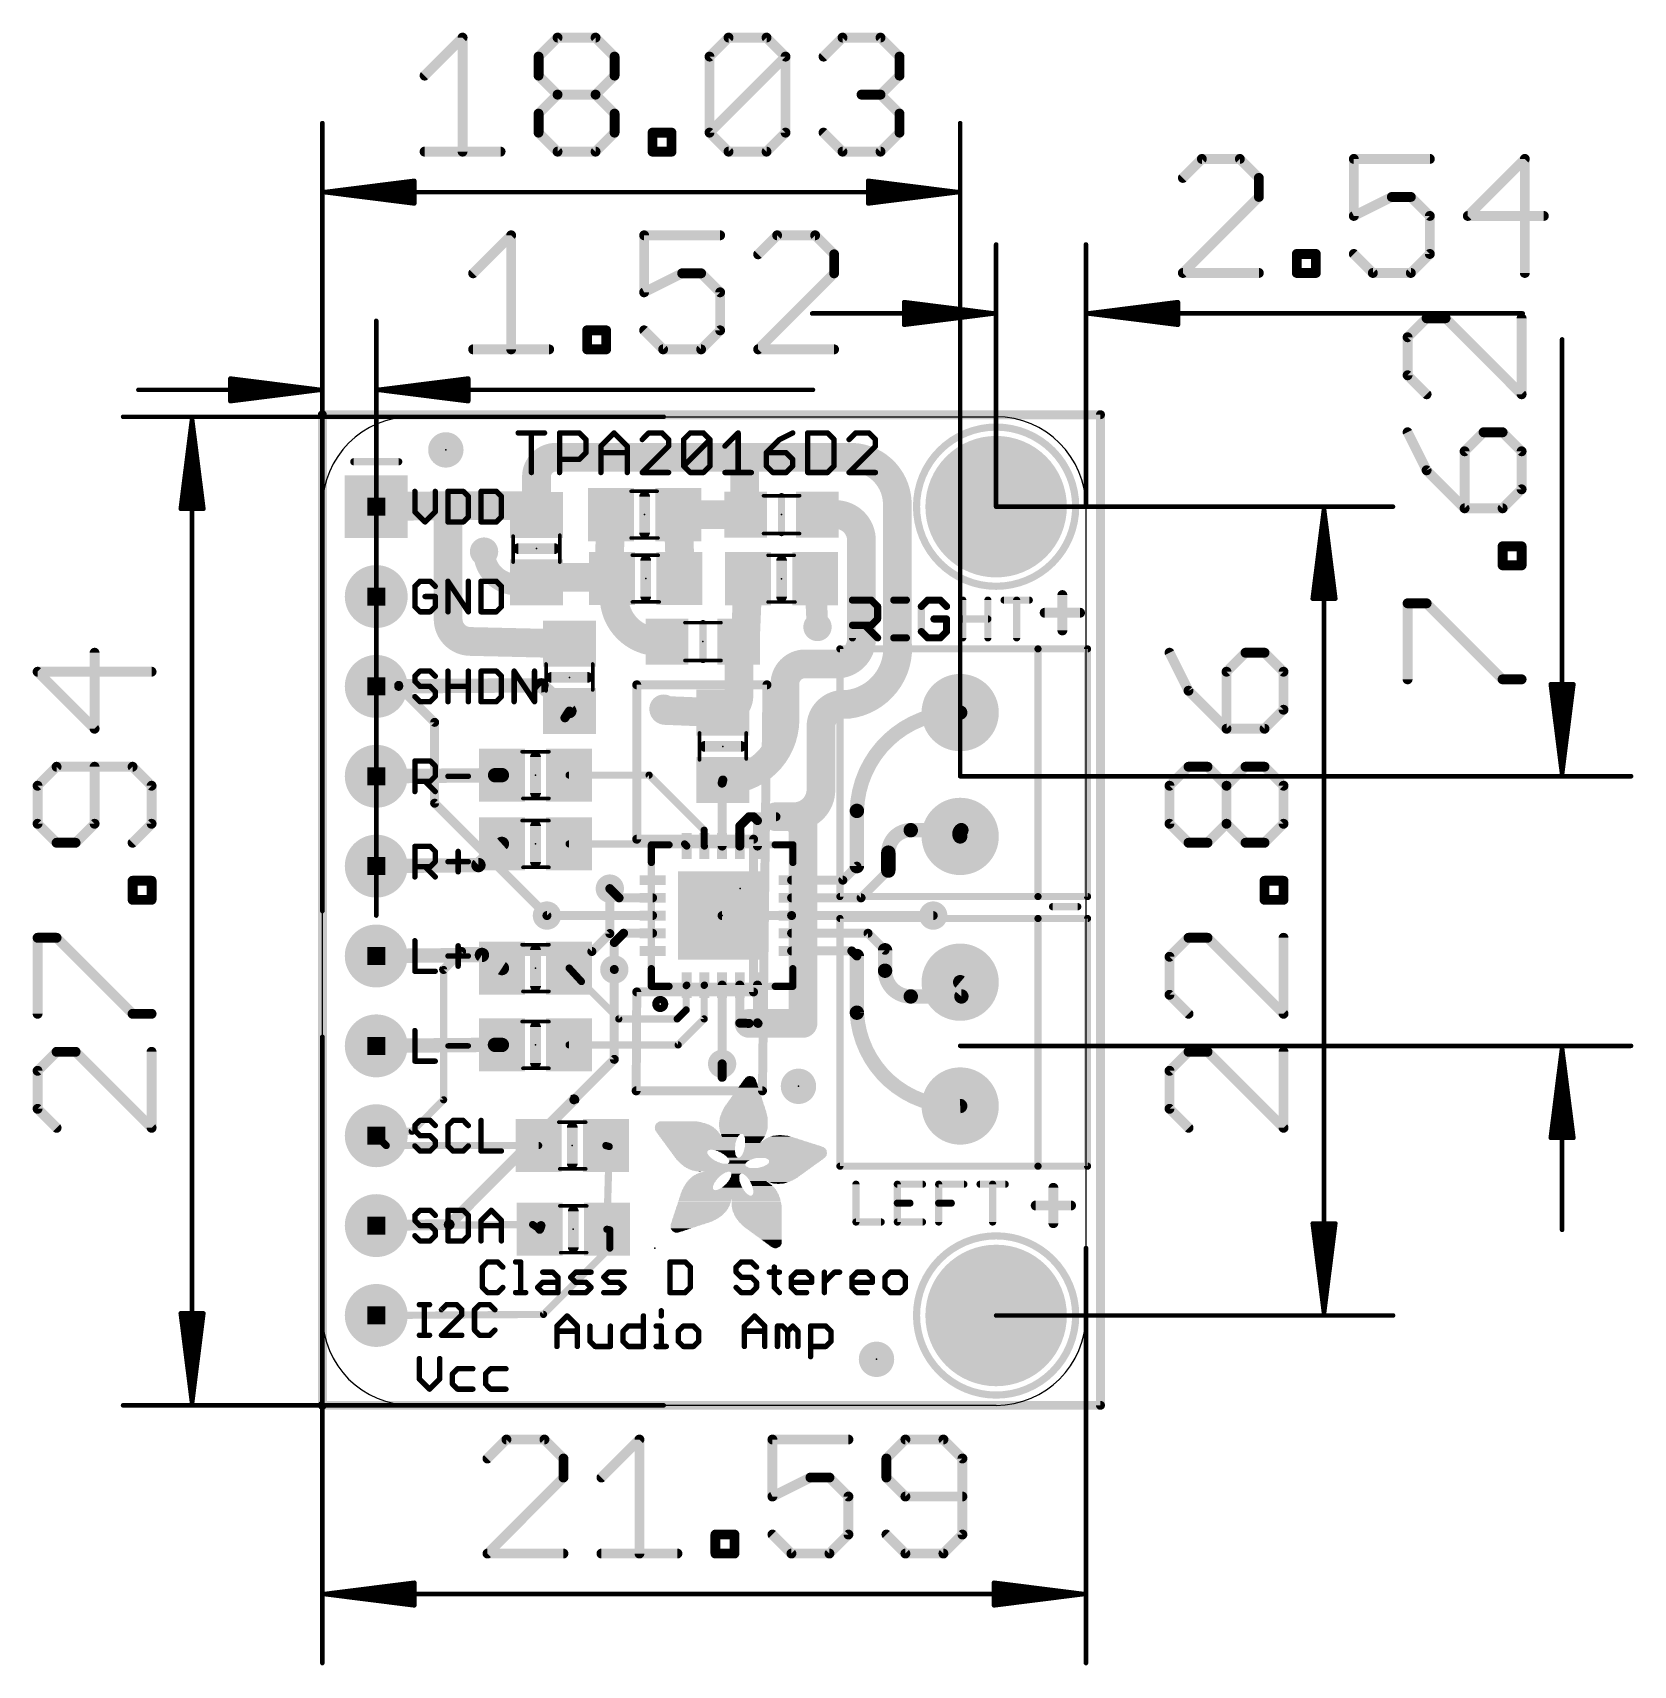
# Model space of a CAD drawing. Extents: x -8.2 to 37.1, y -7.3 to 38.8.
import ezdxf

# ---------------------------------------------------------------- set-up
doc = ezdxf.new("R2010")
doc.units = 0
for name, color, linetype in [('1', 12, 'CONTINUOUS'), ('16', 132, 'CONTINUOUS'), ('17', 110, 'CONTINUOUS'), ('18', 110, 'CONTINUOUS'), ('20', 53, 'CONTINUOUS'), ('21', 40, 'CONTINUOUS'), ('23', 53, 'CONTINUOUS'), ('24', 53, 'CONTINUOUS'), ('51', 253, 'CONTINUOUS')]:
    doc.layers.add(name, color=color, linetype=linetype)

# ---------------------------------------------------------------- blocks, each defined once
blk = doc.blocks.new('RECT')
blk.add_solid([(-0.5, -0.5), (0.5, -0.5), (-0.5, 0.5), (0.5, 0.5)])
blk = doc.blocks.new('PIE')
at = {"const_width": 0.5}
blk.add_lwpolyline([(0, -0.25, 1), (0, 0.25, 1), (0, -0.25)], format="xyb", dxfattribs=at)
blk = doc.blocks.new('ROUNDP')
at = {"const_width": 0.5}
blk.add_lwpolyline([(0, -0.25, 1), (0, 0.25, 1), (0, -0.25)], format="xyb", dxfattribs=at)
blk = doc.blocks.new('SQUAREP')
blk.add_solid([(-0.5, -0.5), (0.5, -0.5), (-0.5, 0.5), (0.5, 0.5)])
blk = doc.blocks.new('ROUNDV')
at = {"const_width": 0.5}
blk.add_lwpolyline([(0, -0.25, 1), (0, 0.25, 1), (0, -0.25)], format="xyb", dxfattribs=at)

msp = doc.modelspace()

# ---------------------------------------------------------------- linework, layer by layer
at = {"layer": '1'}
for points, const_width in [([(6.604, 26.797, 0.4142), (6.054, 26.247)], 0.8128), ([(6.604, 27.0002, 1), (6.604, 26.5938)], 0.4064), ([(6.604, 26.5938, 1), (6.604, 27.0002)], 0.4064), ([(11.938, 27.0002, 1), (11.938, 26.5938)], 0.4064), ([(12.1412, 26.797, 1), (11.7348, 26.797)], 0.4064), ([(11.938, 26.5938, 1), (11.938, 27.0002)], 0.4064), ([(16.256, 25.4, 0.4142), (14.986, 26.797)], 0.8128), ([(14.9957, 27, 1), (14.9763, 26.594)], 0.4064), ([(14.986, 26.5938, 1), (14.986, 27.0002)], 0.4064), ([(6.2572, 26.247, 1), (5.8508, 26.247)], 0.4064), ([(5.8508, 26.247, 1), (6.2572, 26.247)], 0.4064), ([(1.521, 25.6032, 1), (1.527, 25.1968)], 0.4064), ([(3.7592, 25.43, 1), (3.3528, 25.43)], 0.4064), ([(3.556, 25.6332, 1), (3.556, 25.2268)], 0.4064), ([(3.559, 25.2268, 1), (3.553, 25.6332)], 0.4064), ([(6.054, 25.164, 0.4142), (5.854, 25.43)], 0.8128), ([(5.8825, 25.6312, 1), (5.8255, 25.2288)], 0.4064), ([(5.8528, 25.1925, 1), (6.2552, 25.1355)], 0.4064), ([(5.854, 25.2268, 1), (5.854, 25.6332)], 0.4064), ([(8.3641, 25.1674, 1), (7.9579, 25.1826)], 0.4064), ([(10.061, 25.3782, 1), (10.061, 24.9718)], 0.4064), ([(10.2641, 25.1826, 1), (9.8579, 25.1674)], 0.4064), ([(11.938, 25.205, 0.4142), (11.968, 25.175)], 0.8128), ([(12.1412, 25.205, 1), (11.7348, 25.205)], 0.4064), ([(11.7348, 25.205, 1), (12.1412, 25.205)], 0.4064), ([(11.968, 24.9718, 1), (11.968, 25.3782)], 0.4064), ([(11.968, 24.9718, 1), (11.968, 25.3782)], 0.4064), ([(14, 25.3782, 1), (14, 24.9718)], 0.4064), ([(15.24, 24.511, 0.4142), (14.449, 25.175)], 0.8128), ([(14.4313, 25.3774, 1), (14.4667, 24.9726)], 0.4064), ([(14.449, 24.9718, 1), (14.449, 25.3782)], 0.4064), ([(16.4592, 25.4, 1), (16.0528, 25.4)], 0.4064), ([(16.053, 25.4097, 1), (16.459, 25.3903)], 0.4064), ([(5.8508, 25.164, 1), (6.2572, 25.164)], 0.4064), ([(15.4432, 24.511, 1), (15.0368, 24.511)], 0.4064), ([(15.0376, 24.4933, 1), (15.4424, 24.5287)], 0.4064), ([(4.572, 24.13, 0.4142), (5.504, 23.198)], 0.6096), ([(4.7244, 24.13, 1), (4.4196, 24.13)], 0.3048), ([(6.257, 23.401, 0.4142), (6.054, 23.264)], 0.8128), ([(6.257, 23.6042, 1), (6.257, 23.1978)], 0.4064), ([(6.0722, 23.1127, 1), (6.0358, 23.4153)], 0.3048), ([(6.2183, 23.2015, 1), (6.2957, 23.6005)], 0.4064), ([(8.095, 23.401, 0.4142), (8.194, 23.368)], 0.8128), ([(8.2767, 23.4919, 1), (7.9133, 23.3101)], 0.4064), ([(7.8919, 23.4086, 1), (8.2981, 23.3934)], 0.4064), ([(8.255, 23.241, 0.4142), (8.194, 23.368)], 0.8128), ([(8.2613, 23.5597, 1), (8.1267, 23.1763)], 0.4064), ([(8.4582, 23.241, 1), (8.0518, 23.241)], 0.4064), ([(8.095, 23.1978, 1), (8.095, 23.6042)], 0.4064), ([(8.2849, 23.1863, 1), (8.1031, 23.5497)], 0.4064), ([(10.127, 23.401, 0.4142), (10.094, 23.368)], 0.8128), ([(9.8908, 23.368, 1), (10.2972, 23.368)], 0.4064), ([(9.9239, 23.3934, 1), (10.3301, 23.4086)], 0.4064), ([(10.127, 23.1978, 1), (10.127, 23.6042)], 0.4064), ([(12.237, 23.3566, 1), (11.831, 23.3734)], 0.4064), ([(14.0862, 23.3724, 1), (13.7818, 23.3576)], 0.3048), ([(5.4858, 23.3493, 1), (5.5222, 23.0467)], 0.3048), ([(5.504, 23.0456, 1), (5.504, 23.3504)], 0.3048), ([(5.8545, 23.3027, 1), (6.2535, 23.2253)], 0.4064), ([(8.255, 22.987, 0.4142), (9.401, 21.587)], 0.8128), ([(8.0633, 23.3083, 1), (8.4467, 23.1737)], 0.4064), ([(8.0518, 22.987, 1), (8.4582, 22.987)], 0.4064), ([(8.4572, 22.9668, 1), (8.0528, 23.0072)], 0.4064), ([(3.556, 22.225, 0.4142), (4.191, 21.59)], 0.8128), ([(3.7592, 22.225, 1), (3.3528, 22.225)], 0.4064), ([(3.3528, 22.225, 1), (3.7592, 22.225)], 0.4064), ([(11.778, 21.587, 0.4142), (11.968, 21.777)], 0.8128), ([(12.1712, 21.777, 1), (11.7648, 21.777)], 0.4064), ([(13.8478, 21.9926, 1), (14.1522, 22.0074)], 0.3048), ([(4.1958, 21.7931, 1), (4.1862, 21.3869)], 0.4064), ([(4.191, 21.3868, 1), (4.191, 21.7932)], 0.4064), ([(6.9802, 21.3209, 1), (6.9898, 21.7271)], 0.4064), ([(9.401, 21.7902, 1), (9.401, 21.3838)], 0.4064), ([(9.3808, 21.3848, 1), (9.4212, 21.7892)], 0.4064), ([(9.746, 21.3838, 1), (9.746, 21.7902)], 0.4064), ([(11.778, 21.7902, 1), (11.778, 21.3838)], 0.4064), ([(11.9812, 21.587, 1), (11.5748, 21.587)], 0.4064), ([(11.765, 21.7854, 1), (12.171, 21.7686)], 0.4064), ([(14.478, 20.955, 0.4142), (15.24, 21.59)], 0.8128), ([(14.859, 19.812, 0.4142), (16.256, 21.59)], 0.8128), ([(15.0368, 21.59, 1), (15.4432, 21.59)], 0.4064), ([(15.4424, 21.5716, 1), (15.0376, 21.6084)], 0.4064), ([(16.4578, 21.6142, 1), (16.0542, 21.5658)], 0.4064), ([(16.0528, 21.59, 1), (16.4592, 21.59)], 0.4064), ([(13.589, 20.955, 0.4142), (13.081, 20.32)], 0.8128), ([(13.589, 21.1582, 1), (13.589, 20.7518)], 0.4064), ([(13.6114, 20.753, 1), (13.5666, 21.157)], 0.4064), ([(14.4964, 21.1574, 1), (14.4596, 20.7526)], 0.4064), ([(14.478, 20.7518, 1), (14.478, 21.1582)], 0.4064), ([(1.5233, 20.4216, 1), (1.5247, 20.2184)], 0.2032), ([(6.2617, 20.4249, 1), (6.1243, 20.2751)], 0.2032), ([(6.1937, 20.2484, 1), (6.1923, 20.4516)], 0.2032), ([(11.325, 19.574, 0.4142), (11.778, 20.093)], 0.8128), ([(11.9807, 20.1068, 1), (11.5753, 20.0792)], 0.4064), ([(13.2842, 20.32, 1), (12.8778, 20.32)], 0.4064), ([(12.879, 20.2976, 1), (13.283, 20.3424)], 0.4064), ([(9.652, 19.685, 0.4142), (9.697, 19.64)], 0.8128), ([(9.8552, 19.685, 1), (9.4488, 19.685)], 0.4064), ([(9.7052, 19.843, 1), (9.6888, 19.437)], 0.4064), ([(9.697, 19.4368, 1), (9.697, 19.8432)], 0.4064), ([(11.3112, 19.7767, 1), (11.3388, 19.3713)], 0.4064), ([(11.3168, 19.371, 1), (11.3332, 19.777)], 0.4064), ([(11.5748, 20.093, 1), (11.9812, 20.093)], 0.4064), ([(14.732, 19.812, 0.4142), (14.097, 19.177)], 0.8128), ([(14.732, 20.0152, 1), (14.732, 19.6088)], 0.4064), ([(14.8348, 20.0138, 1), (14.8832, 19.6102)], 0.4064), ([(14.732, 19.6088, 1), (14.732, 20.0152)], 0.4064), ([(14.859, 19.6088, 1), (14.859, 20.0152)], 0.4064), ([(6.805, 19.4659, 1), (6.911, 19.3961)], 0.127), ([(6.9163, 19.5491, 1), (7.0537, 19.6989)], 0.2032), ([(7.038, 19.5891, 1), (6.932, 19.6589)], 0.127), ([(11.325, 17.674, 0.4142), (13.081, 19.364)], 0.8128), ([(13.2842, 19.3601, 1), (12.8778, 19.3679)], 0.4064), ([(12.8778, 19.364, 1), (13.2842, 19.364)], 0.4064), ([(14.3002, 19.177, 1), (13.8938, 19.177)], 0.4064), ([(18.034, 19.58, 0.4142), (15.113, 16.802)], 0.4064), ([(18.0315, 19.4784, 1), (18.0365, 19.6816)], 0.2032), ([(13.8938, 19.177, 1), (14.3002, 19.177)], 0.4064), ([(4.8824, 17.9116, 1), (4.8856, 17.7084)], 0.2032), ([(4.8849, 17.7084, 1), (4.8831, 17.9116)], 0.2032), ([(5.0786, 17.7114, 1), (5.0754, 17.9146)], 0.2032), ([(11.3289, 17.8772, 1), (11.3211, 17.4708)], 0.4064), ([(1.5231, 17.8816, 1), (1.5249, 17.6784)], 0.2032), ([(6.977, 17.8638, 1), (6.977, 17.7622)], 0.1016), ([(9.2739, 17.8489, 1), (9.2021, 17.7771)], 0.1016), ([(9.238, 17.7622, 1), (9.238, 17.8638)], 0.1016), ([(11.3665, 17.586, 1), (11.2395, 17.586)], 0.127), ([(11.2414, 17.6014, 1), (11.3646, 17.5706)], 0.127), ([(11.3866, 17.6586, 1), (11.2634, 17.6894)], 0.127), ([(13.335, 16.637, 0.4142), (14.097, 17.399)], 0.8128), ([(14.3002, 17.399, 1), (13.8938, 17.399)], 0.4064), ([(13.8938, 17.399, 1), (14.3002, 17.399)], 0.4064), ([(12.065, 16.7005, 1), (12.065, 16.5735)], 0.127), ([(12.1099, 16.5921, 1), (12.0201, 16.6819)], 0.127), ([(12.2369, 16.6819, 1), (12.1471, 16.5921)], 0.127), ([(12.192, 16.7005, 1), (12.192, 16.5735)], 0.127), ([(12.192, 16.5735, 1), (12.192, 16.7005)], 0.127), ([(12.3665, 16.526, 1), (12.2395, 16.526)], 0.127), ([(12.2581, 16.4811, 1), (12.3479, 16.5709)], 0.127), ([(12.827, 16.8402, 1), (12.827, 16.4338)], 0.4064), ([(12.827, 16.5735, 1), (12.827, 16.7005)], 0.127), ([(13.335, 16.8402, 1), (13.335, 16.4338)], 0.4064), ([(13.335, 16.4338, 1), (13.335, 16.8402)], 0.4064), ([(15.2146, 16.802, 1), (15.0114, 16.802)], 0.2032), ([(15.0114, 16.8045, 1), (15.2146, 16.7995)], 0.2032), ([(10.8458, 16.256, 1), (10.7442, 16.256)], 0.1016), ([(10.7591, 16.2201, 1), (10.8309, 16.2919)], 0.1016), ([(11.8665, 16.375, 1), (11.7395, 16.375)], 0.127), ([(11.7581, 16.4199, 1), (11.8479, 16.3301)], 0.127), ([(16.637, 16.256, 0.4142), (16.002, 15.621)], 0.4064), ([(16.637, 16.3576, 1), (16.637, 16.1544)], 0.2032), ([(16.637, 16.1544, 1), (16.637, 16.3576)], 0.2032), ([(18.067, 16.256, 0.4142), (18.034, 16.08)], 0.4064), ([(17.9501, 16.0226, 1), (18.1179, 16.1374)], 0.2032), ([(18.1244, 16.1721, 1), (18.0096, 16.3399)], 0.2032), ([(18.067, 16.1544, 1), (18.067, 16.3576)], 0.2032), ([(5.145, 15.7925, 1), (5.009, 15.9435)], 0.2032), ([(6.977, 15.9188, 1), (6.977, 15.8172)], 0.1016), ([(10.2789, 15.9039, 1), (10.2071, 15.8321)], 0.1016), ([(10.243, 15.8172, 1), (10.243, 15.9188)], 0.1016), ([(10.2671, 15.7721, 1), (10.3389, 15.8439)], 0.1016), ([(10.8309, 15.8519, 1), (10.7591, 15.7801)], 0.1016), ([(10.7442, 15.816, 1), (10.8458, 15.816)], 0.1016), ([(10.7671, 15.7721, 1), (10.8389, 15.8439)], 0.1016), ([(11.2395, 15.808, 1), (11.3665, 15.808)], 0.127), ([(11.7395, 15.808, 1), (11.8665, 15.808)], 0.127), ([(12.2395, 15.808, 1), (12.3665, 15.808)], 0.127), ([(16.1036, 15.621, 1), (15.9004, 15.621)], 0.2032), ([(15.9004, 15.621, 1), (16.1036, 15.621)], 0.2032), ([(1.5229, 15.3416, 1), (1.5251, 15.1384)], 0.2032), ([(4.345, 15.3455, 1), (4.481, 15.1945)], 0.2032), ([(4.4141, 15.1684, 1), (4.4119, 15.3716)], 0.2032), ([(15.0114, 15.24, 1), (15.2146, 15.24)], 0.2032), ([(15.1579, 15.1951, 1), (15.0681, 15.2849)], 0.127), ([(16.0469, 15.0681, 1), (15.9571, 15.1579)], 0.127), ([(13.268, 14.9065, 1), (13.268, 14.7795)], 0.127), ([(14.6711, 14.8879, 1), (14.7609, 14.7981)], 0.127), ([(14.716, 14.7795, 1), (14.716, 14.9065)], 0.127), ([(15.9004, 15.113, 1), (16.1036, 15.113)], 0.2032), ([(8.1729, 14.6499, 1), (8.0831, 14.5601)], 0.127), ([(8.39, 14.4065, 1), (8.39, 14.2795)], 0.127), ([(8.3451, 14.2981, 1), (8.4349, 14.3879)], 0.127), ([(9.338, 14.2795, 1), (9.338, 14.4065)], 0.127), ([(13.268, 14.4065, 1), (13.268, 14.2795)], 0.127), ([(15.1871, 14.3879, 1), (15.2769, 14.2981)], 0.127), ([(15.232, 14.2795, 1), (15.232, 14.4065)], 0.127), ([(6.35, 13.9065, 1), (6.35, 13.7795)], 0.127), ([(9.338, 13.7795, 1), (9.338, 13.9065)], 0.127), ([(11.303, 13.9065, 1), (11.303, 13.7795)], 0.127), ([(13.268, 13.9065, 1), (13.268, 13.7795)], 0.127), ([(13.268, 13.7795, 1), (13.268, 13.9065)], 0.127), ([(17.272, 13.7795, 1), (17.272, 13.9065)], 0.127), ([(8.517, 13.4065, 1), (8.517, 13.2795)], 0.127), ([(8.5619, 13.2981, 1), (8.4721, 13.3879)], 0.127), ([(9.338, 13.2795, 1), (9.338, 13.4065)], 0.127), ([(13.268, 13.4065, 1), (13.268, 13.2795)], 0.127), ([(15.4732, 13.3879, 1), (15.3834, 13.2981)], 0.127), ([(15.4283, 13.2795, 1), (15.4283, 13.4065)], 0.127), ([(4.5688, 12.8149, 1), (4.4572, 12.6451)], 0.2032), ([(4.514, 12.6284, 1), (4.512, 12.8316)], 0.2032), ([(8.3185, 13.081, 1), (8.1915, 13.081)], 0.127), ([(8.2101, 13.1259, 1), (8.2999, 13.0361)], 0.127), ([(13.268, 12.9065, 1), (13.268, 12.7795)], 0.127), ([(15.0149, 12.8879, 1), (14.9251, 12.7981)], 0.127), ([(14.97, 12.7795, 1), (14.97, 12.9065)], 0.127), ([(16.0112, 12.8616, 1), (15.808, 12.8616)], 0.2032), ([(15.8647, 12.8167, 1), (15.9545, 12.9065)], 0.127), ([(1.523, 12.8016, 1), (1.525, 12.5984)], 0.2032), ([(5.0212, 12.2741, 1), (5.1328, 12.4439)], 0.2032), ([(7.0145, 12.3933, 1), (6.9395, 12.3247)], 0.1016), ([(15.2146, 12.7, 1), (15.0114, 12.7)], 0.2032), ([(15.0681, 12.6551, 1), (15.1579, 12.7449)], 0.127), ([(15.9096, 12.2844, 0.4142), (16.637, 11.557)], 0.4064), ([(16.0112, 12.2844, 1), (15.808, 12.2844)], 0.2032), ([(7.3619, 12.0139, 1), (7.2901, 11.9421)], 0.1016), ([(7.2885, 11.9437, 1), (7.3635, 12.0123)], 0.1016), ([(8.1915, 12.319, 1), (8.3185, 12.319)], 0.127), ([(11.3665, 11.878, 1), (11.2395, 11.878)], 0.127), ([(11.8665, 11.878, 1), (11.7395, 11.878)], 0.127), ([(12.3665, 11.878, 1), (12.2395, 11.878)], 0.127), ([(15.808, 12.2844, 1), (16.0112, 12.2844)], 0.2032), ([(18.068, 11.557, 0.4142), (18.034, 11.96)], 0.4064), ([(18.0995, 12.0376, 1), (17.9685, 11.8824)], 0.2032), ([(10.3378, 11.862, 1), (10.2362, 11.862)], 0.1016), ([(10.2511, 11.8979, 1), (10.3229, 11.8261)], 0.1016), ([(10.3389, 11.8421, 1), (10.2671, 11.9139)], 0.1016), ([(10.8458, 11.87, 1), (10.7442, 11.87)], 0.1016), ([(10.7591, 11.9059, 1), (10.8309, 11.8341)], 0.1016), ([(10.8389, 11.8421, 1), (10.7671, 11.9139)], 0.1016), ([(16.637, 11.6586, 1), (16.637, 11.4554)], 0.2032), ([(16.637, 11.4554, 1), (16.637, 11.6586)], 0.2032), ([(17.9904, 11.6225, 1), (18.1456, 11.4915)], 0.2032), ([(18.068, 11.4554, 1), (18.068, 11.6586)], 0.2032), ([(10.2362, 11.176, 1), (10.3378, 11.176)], 0.1016), ([(10.3229, 11.1401, 1), (10.2511, 11.2119)], 0.1016), ([(12.065, 10.9982, 1), (12.065, 10.5918)], 0.4064), ([(12.319, 10.9982, 1), (12.319, 10.5918)], 0.4064), ([(12.319, 10.5918, 1), (12.319, 10.9982)], 0.4064), ([(13.589, 10.5918, 1), (13.589, 10.9982)], 0.4064), ([(15.113, 11.098, 0.4142), (18.034, 8.46)], 0.4064), ([(15.2145, 11.1032, 1), (15.0115, 11.0928)], 0.2032), ([(15.0114, 11.098, 1), (15.2146, 11.098)], 0.2032), ([(8.382, 10.9728, 1), (8.382, 10.8712)], 0.1016), ([(8.3461, 10.8861, 1), (8.4179, 10.9579)], 0.1016), ([(9.9971, 10.9579, 1), (10.0689, 10.8861)], 0.1016), ([(10.033, 10.8712, 1), (10.033, 10.9728)], 0.1016), ([(10.7442, 10.922, 1), (10.8458, 10.922)], 0.1016), ([(10.8309, 10.8861, 1), (10.7591, 10.9579)], 0.1016), ([(11.8049, 10.8665, 1), (11.8011, 10.7395)], 0.127), ([(11.7395, 10.803, 1), (11.8665, 10.803)], 0.127), ([(12.0631, 10.7315, 1), (12.0669, 10.8585)], 0.127), ([(12.3479, 10.8559, 1), (12.2581, 10.7661)], 0.127), ([(12.2395, 10.811, 1), (12.3665, 10.811)], 0.127), ([(12.2741, 10.7501, 1), (12.3639, 10.8399)], 0.127), ([(1.5231, 10.2616, 1), (1.5249, 10.0584)], 0.2032), ([(4.8826, 10.2916, 1), (4.8794, 10.0884)], 0.2032), ([(4.8819, 10.0884, 1), (4.8801, 10.2916)], 0.2032), ([(5.0754, 10.0854, 1), (5.0786, 10.2886)], 0.2032), ([(6.977, 10.2378, 1), (6.977, 10.1362)], 0.1016), ([(10.0241, 10.2229, 1), (10.0959, 10.1511)], 0.1016), ([(10.06, 10.1362, 1), (10.06, 10.2378)], 0.1016), ([(11.2395, 9.652, 1), (11.3665, 9.652)], 0.127), ([(18.0392, 8.3585, 1), (18.0288, 8.5615)], 0.2032), ([(1.5595, 7.6563, 1), (1.4885, 7.5837)], 0.1016), ([(1.807, 7.3938, 1), (1.807, 7.2922)], 0.1016), ([(1.7715, 7.3067, 1), (1.8425, 7.3793)], 0.1016), ([(6.116, 7.2922, 1), (6.116, 7.3938)], 0.1016), ([(8.0308, 7.3916, 1), (8.0012, 7.2944)], 0.1016), ([(8.1618, 7.3126, 1), (8.0602, 7.3154)], 0.1016), ([(8.0962, 7.2654, 1), (8.1258, 7.3626)], 0.1016), ([(1.5237, 5.1308, 1), (1.5243, 5.0292)], 0.1016), ([(5.9733, 5.1522, 1), (5.9167, 5.0678)], 0.1016), ([(5.9453, 5.0592, 1), (5.9447, 5.1608)], 0.1016), ([(6.2426, 5.0582, 1), (6.1234, 5.1018)], 0.127), ([(8.0552, 5.0258, 1), (8.0348, 4.9262)], 0.1016), ([(6.0854, 4.9978, 1), (6.2046, 4.9542)], 0.127), ([(6.1167, 4.9338, 1), (6.1733, 5.0182)], 0.1016), ([(7.9942, 4.9774, 1), (8.0958, 4.9746)], 0.1016), ([(8.1788, 4.959, 1), (8.0772, 4.959)], 0.1016), ([(8.1178, 4.9092, 1), (8.1382, 5.0088)], 0.1016), ([(8.0772, 4.445, 1), (8.1788, 4.445)], 0.1016), ([(8.1639, 4.4091, 1), (8.0921, 4.4809)], 0.1016), ([(1.5237, 2.5908, 1), (1.5243, 2.4892)], 0.1016), ([(6.2171, 2.6059, 1), (6.2889, 2.5341)], 0.1016), ([(6.2533, 2.5192, 1), (6.2527, 2.6208)], 0.1016)]:
    msp.add_lwpolyline(points, format="xyb", dxfattribs=dict(at, const_width=const_width))
for points, const_width in [([(6.604, 26.797), (11.938, 26.797)], 0.8128), ([(11.938, 26.797), (14.986, 26.797)], 0.8128), ([(11.938, 25.205), (11.938, 26.797)], 0.8128), ([(6.054, 25.164), (6.054, 26.247)], 0.8128), ([(1.524, 25.4), (3.556, 25.43)], 0.8128), ([(3.556, 25.43), (3.556, 22.225)], 0.8128), ([(3.556, 25.43), (5.854, 25.43)], 0.8128), ([(8.161, 25.175), (8.095, 23.401)], 0.8128), ([(10.061, 25.175), (11.968, 25.175)], 0.8128), ([(10.061, 25.175), (10.127, 23.401)], 0.8128), ([(14, 25.175), (14.449, 25.175)], 0.8128), ([(16.256, 21.59), (16.256, 25.4)], 0.8128), ([(15.24, 24.511), (15.24, 21.59)], 0.8128), ([(6.054, 23.264), (5.504, 23.198)], 0.6096), ([(8.095, 23.401), (6.257, 23.401)], 0.8128), ([(8.255, 22.987), (8.255, 23.241)], 0.8128), ([(12.034, 23.365), (11.968, 21.777)], 0.8128), ([(13.934, 23.365), (14, 22)], 0.6096), ([(4.191, 21.59), (6.985, 21.524)], 0.8128), ([(9.746, 21.587), (9.401, 21.587)], 0.8128), ([(11.778, 21.587), (11.778, 20.093)], 0.8128), ([(14.478, 20.955), (13.589, 20.955)], 0.8128), ([(1.524, 20.32), (6.193, 20.35)], 0.4064), ([(6.193, 20.35), (6.985, 19.624)], 0.4064), ([(13.081, 20.32), (13.081, 19.364)], 0.8128), ([(11.325, 19.574), (9.697, 19.64)], 0.8128), ([(14.732, 19.812), (14.859, 19.812)], 0.8128), ([(6.858, 19.431), (6.985, 19.624)], 0.254), ([(14.097, 17.399), (14.097, 19.177)], 0.8128), ([(1.524, 17.78), (4.884, 17.81)], 0.4064), ([(4.884, 17.81), (5.077, 17.813)], 0.4064), ([(6.977, 17.813), (9.238, 17.813)], 0.2032), ([(9.238, 17.813), (10.795, 16.256)], 0.2032), ([(11.303, 17.586), (11.325, 17.674)], 0.254), ([(11.303, 15.808), (11.303, 17.586)], 0.254), ([(11.803, 16.375), (12.065, 16.637)], 0.254), ([(12.065, 16.637), (12.192, 16.637)], 0.254), ([(12.303, 16.526), (12.192, 16.637)], 0.254), ([(12.192, 16.637), (12.827, 16.637)], 0.254), ([(12.303, 15.808), (12.303, 16.526)], 0.254), ([(12.827, 16.637), (13.335, 16.637)], 0.8128), ([(15.113, 15.24), (15.113, 16.802)], 0.4064), ([(10.795, 16.256), (10.795, 15.816)], 0.2032), ([(11.803, 15.808), (11.803, 16.375)], 0.254), ([(16.637, 16.256), (18.067, 16.256)], 0.4064), ([(4.413, 15.27), (5.077, 15.868)], 0.4064), ([(6.977, 15.868), (10.243, 15.868)], 0.2032), ([(10.243, 15.868), (10.303, 15.808)], 0.2032), ([(10.795, 15.816), (10.803, 15.808)], 0.2032), ([(16.002, 15.113), (16.002, 15.621)], 0.4064), ([(1.524, 15.24), (4.413, 15.27)], 0.4064), ([(14.716, 14.843), (15.113, 15.24)], 0.254), ([(15.232, 14.343), (16.002, 15.113)], 0.254), ([(13.268, 14.843), (14.716, 14.843)], 0.254), ([(8.39, 14.343), (8.128, 14.605)], 0.254), ([(9.338, 14.343), (8.39, 14.343)], 0.254), ([(13.268, 14.343), (15.232, 14.343)], 0.254), ([(6.35, 13.843), (9.338, 13.843)], 0.254), ([(13.268, 13.843), (11.303, 13.843)], 0.254), ([(13.268, 13.843), (17.272, 13.843)], 0.254), ([(8.517, 13.343), (8.255, 13.081)], 0.254), ([(9.338, 13.343), (8.517, 13.343)], 0.254), ([(13.268, 13.343), (15.4283, 13.343)], 0.254), ([(15.4283, 13.343), (15.9096, 12.8616)], 0.254), ([(1.524, 12.7), (4.513, 12.73)], 0.4064), ([(4.513, 12.73), (5.077, 12.359)], 0.4064), ([(8.255, 13.081), (8.255, 12.319)], 0.254), ([(13.268, 12.843), (14.97, 12.843)], 0.254), ([(14.97, 12.843), (15.113, 12.7)], 0.254), ([(15.9096, 12.8616), (15.9096, 12.2844)], 0.4064), ([(6.977, 12.359), (7.326, 11.978)], 0.2032), ([(15.113, 12.7), (15.113, 11.098)], 0.4064), ([(7.326, 11.978), (8.382, 10.922)], 0.2032), ([(11.303, 11.878), (11.303, 9.652)], 0.254), ([(11.803, 11.878), (11.803, 10.803)], 0.254), ([(12.303, 11.878), (12.303, 10.811)], 0.254), ([(10.287, 11.862), (10.303, 11.878)], 0.2032), ([(10.287, 11.176), (10.287, 11.862)], 0.2032), ([(10.795, 11.87), (10.803, 11.878)], 0.2032), ([(10.795, 10.922), (10.795, 11.87)], 0.2032), ([(16.637, 11.557), (18.068, 11.557)], 0.4064), ([(10.033, 10.922), (10.287, 11.176)], 0.2032), ([(12.065, 10.795), (12.319, 10.795)], 0.8128), ([(12.319, 10.795), (13.589, 10.795)], 0.8128), ([(8.382, 10.922), (10.033, 10.922)], 0.2032), ([(10.06, 10.187), (10.795, 10.922)], 0.2032), ([(11.803, 10.803), (12.065, 10.795)], 0.254), ([(12.303, 10.811), (12.319, 10.795)], 0.254), ([(1.524, 10.16), (4.881, 10.19)], 0.4064), ([(4.881, 10.19), (5.077, 10.187)], 0.4064), ([(6.977, 10.187), (10.06, 10.187)], 0.2032), ([(1.807, 7.343), (1.524, 7.62)], 0.2032), ([(6.116, 7.343), (1.807, 7.343)], 0.2032), ([(8.016, 7.343), (8.111, 7.314)], 0.2032), ([(8.111, 7.314), (8.045, 4.976)], 0.2032), ([(1.524, 5.08), (5.945, 5.11)], 0.2032), ([(5.945, 5.11), (6.145, 4.976)], 0.2032), ([(6.183, 5.08), (6.145, 4.976)], 0.254), ([(8.128, 4.959), (8.045, 4.976)], 0.2032), ([(8.128, 4.445), (8.128, 4.959)], 0.2032), ([(6.253, 2.57), (8.128, 4.445)], 0.2032), ([(1.524, 2.54), (6.253, 2.57)], 0.2032)]:
    msp.add_lwpolyline(points, dxfattribs=dict(at, const_width=const_width))
at = {"layer": '16'}
for points, const_width in [([(0, 28), (22, 28)], 0.254), ([(0, 0), (0, 28)], 0.254), ([(22, 28), (22, 0)], 0.254), ([(2.159, 20.35), (1.524, 20.32)], 0.254), ([(2.159, 20.32), (2.159, 20.35)], 0.254), ([(3.175, 19.304), (2.159, 20.32)], 0.254), ([(8.89, 16.002), (8.89, 20.365)], 0.254), ([(8.89, 20.365), (12.571, 20.365)], 0.254), ([(12.571, 20.365), (12.444, 8.889)], 0.254), ([(3.175, 17.018), (3.175, 19.304)], 0.254), ([(6.35, 13.843), (3.175, 17.018)], 0.254), ([(13.589, 16.383), (13.335, 16.637)], 0.8128), ([(13.589, 10.795), (13.589, 16.383)], 0.8128), ([(12.192, 16.002), (8.89, 16.002)], 0.254), ([(12.192, 11.684), (12.192, 16.002)], 0.254), ([(8.128, 14.605), (8.128, 13.335)], 0.254), ([(8.128, 13.335), (7.62, 12.827)], 0.254), ([(3.937, 12.827), (3.429, 12.319)], 0.254), ([(7.62, 12.827), (3.937, 12.827)], 0.254), ([(3.429, 12.319), (3.429, 8.636)], 0.2032), ([(8.255, 12.319), (8.255, 9.779)], 0.254), ([(8.873, 8.889), (8.89, 11.684)], 0.254), ([(8.89, 11.684), (12.192, 11.684)], 0.254), ([(8.255, 9.779), (7.112, 8.636)], 0.254), ([(11.303, 9.652), (11.303, 9.271)], 0.254), ([(7.112, 8.636), (3.586, 5.11)], 0.3048), ([(12.444, 8.889), (8.873, 8.889)], 0.254), ([(3.429, 8.636), (2.54, 7.747)], 0.2032), ([(1.597, 7.747), (1.524, 7.62)], 0.2032), ([(2.54, 7.747), (1.597, 7.747)], 0.2032), ([(3.586, 5.11), (1.524, 5.08)], 0.3048), ([(22, 0), (0, 0)], 0.254)]:
    msp.add_lwpolyline(points, dxfattribs=dict(at, const_width=const_width))
for points, const_width in [([(0, 28.0635, 1), (0, 27.9365)], 0.127), ([(0.0635, 28, 1), (-0.0635, 28)], 0.127), ([(22.0635, 28, 1), (21.9365, 28)], 0.127), ([(22, 27.9365, 1), (22, 28.0635)], 0.127), ([(1.521, 20.3834, 1), (1.527, 20.2566)], 0.127), ([(2.2225, 20.35, 1), (2.0955, 20.35)], 0.127), ([(2.2039, 20.3649, 1), (2.1141, 20.2751)], 0.127), ([(2.0955, 20.32, 1), (2.2225, 20.32)], 0.127), ([(2.162, 20.2866, 1), (2.156, 20.4134)], 0.127), ([(8.9535, 20.365, 1), (8.8265, 20.365)], 0.127), ([(8.89, 20.4285, 1), (8.89, 20.3015)], 0.127), ([(12.6345, 20.3643, 1), (12.5075, 20.3657)], 0.127), ([(12.571, 20.3015, 1), (12.571, 20.4285)], 0.127), ([(3.2385, 19.304, 1), (3.1115, 19.304)], 0.127), ([(3.1301, 19.2591, 1), (3.2199, 19.3489)], 0.127), ([(3.2199, 17.0629, 1), (3.1301, 16.9731)], 0.127), ([(3.1115, 17.018, 1), (3.2385, 17.018)], 0.127), ([(13.4787, 16.7807, 1), (13.1913, 16.4933)], 0.4064), ([(13.7922, 16.383, 1), (13.3858, 16.383)], 0.4064), ([(13.4453, 16.2393, 1), (13.7327, 16.5267)], 0.4064), ([(8.89, 16.0655, 1), (8.89, 15.9385)], 0.127), ([(8.8265, 16.002, 1), (8.9535, 16.002)], 0.127), ([(12.2555, 16.002, 1), (12.1285, 16.002)], 0.127), ([(12.192, 15.9385, 1), (12.192, 16.0655)], 0.127), ([(8.1915, 14.605, 1), (8.0645, 14.605)], 0.127), ([(6.3051, 13.7981, 1), (6.3949, 13.8879)], 0.127), ([(8.0645, 13.335, 1), (8.1915, 13.335)], 0.127), ([(8.1729, 13.2901, 1), (8.0831, 13.3799)], 0.127), ([(3.937, 12.8905, 1), (3.937, 12.7635)], 0.127), ([(3.9819, 12.7821, 1), (3.8921, 12.8719)], 0.127), ([(7.5751, 12.8719, 1), (7.6649, 12.7821)], 0.127), ([(7.62, 12.7635, 1), (7.62, 12.8905)], 0.127), ([(3.3841, 12.3639, 1), (3.4739, 12.2741)], 0.127), ([(3.4798, 12.319, 1), (3.3782, 12.319)], 0.1016), ([(8.3185, 12.319, 1), (8.1915, 12.319)], 0.127), ([(8.9535, 11.6836, 1), (8.8265, 11.6844)], 0.127), ([(8.89, 11.7475, 1), (8.89, 11.6205)], 0.127), ([(12.1285, 11.684, 1), (12.2555, 11.684)], 0.127), ([(12.192, 11.6205, 1), (12.192, 11.7475)], 0.127), ([(13.3858, 10.795, 1), (13.7922, 10.795)], 0.4064), ([(8.1915, 9.779, 1), (8.3185, 9.779)], 0.127), ([(8.2999, 9.7341, 1), (8.2101, 9.8239)], 0.127), ([(11.3665, 9.652, 1), (11.2395, 9.652)], 0.127), ([(11.2395, 9.271, 1), (11.3665, 9.271)], 0.127), ([(7.1659, 8.5821, 1), (7.0581, 8.6899)], 0.1524), ([(8.873, 8.9525, 1), (8.873, 8.8255)], 0.127), ([(8.8095, 8.8894, 1), (8.9365, 8.8886)], 0.127), ([(12.3805, 8.8897, 1), (12.5075, 8.8883)], 0.127), ([(12.444, 8.8255, 1), (12.444, 8.9525)], 0.127), ([(3.3782, 8.636, 1), (3.4798, 8.636)], 0.1016), ([(3.4649, 8.6001, 1), (3.3931, 8.6719)], 0.1016), ([(7.0671, 8.6809, 1), (7.1569, 8.5911)], 0.127), ([(1.597, 7.7978, 1), (1.597, 7.6962)], 0.1016), ([(1.641, 7.7217, 1), (1.553, 7.7723)], 0.1016), ([(2.54, 7.6962, 1), (2.54, 7.7978)], 0.1016), ([(1.48, 7.6453, 1), (1.568, 7.5947)], 0.1016), ([(2.5041, 7.7829, 1), (2.5759, 7.7111)], 0.1016), ([(1.5229, 5.1562, 1), (1.5251, 5.0038)], 0.1524), ([(3.5321, 5.1639, 1), (3.6399, 5.0561)], 0.1524), ([(3.5871, 5.0338, 1), (3.5849, 5.1862)], 0.1524), ([(0, 0.0635, 1), (0, -0.0635)], 0.127), ([(-0.0635, 0, 1), (0.0635, 0)], 0.127), ([(21.9365, 0, 1), (22.0635, 0)], 0.127), ([(22, -0.0635, 1), (22, 0.0635)], 0.127)]:
    msp.add_lwpolyline(points, format="xyb", dxfattribs=dict(at, const_width=const_width))
at = {"layer": '20'}
for p, q in [((2.54, 27.94), (19.05, 27.94)), ((0, 2.54), (0, 25.4)), ((21.59, 25.4), (21.59, 2.54)), ((19.05, 0), (2.54, 0))]:
    msp.add_line(p, q, dxfattribs=at)
for centre, start, end in [((2.54, 25.4), 90, 180), ((19.05, 25.4), 0, 90), ((2.54, 2.54), 180, 270), ((19.05, 2.54), 270, 0)]:
    msp.add_arc(centre, 2.54, start, end, dxfattribs=at)
at = {"layer": '21'}
for points, const_width in [([(19.05, 23.15, 1), (19.05, 27.65, 1), (19.05, 23.15)], 0.2032), ([(5.5372, 27.5219, 1), (5.5372, 27.4457)], 0.0762), ([(5.9482, 27.4838, 1), (5.872, 27.4838)], 0.0762), ([(6.2829, 27.4457, 1), (6.2829, 27.5219)], 0.0762), ([(6.7447, 27.4838, 1), (6.6685, 27.4838)], 0.0762), ([(6.7066, 27.5219, 1), (6.7066, 27.4457)], 0.0762), ([(7.2928, 27.5107, 1), (7.2389, 27.4568)], 0.0762), ([(7.2659, 27.4457, 1), (7.2659, 27.5219)], 0.0762), ([(7.4904, 27.2973, 1), (7.4142, 27.2973)], 0.0762), ([(7.4254, 27.2704, 1), (7.4792, 27.3243)], 0.0762), ([(8.2758, 27.5107, 1), (8.2219, 27.4568)], 0.0762), ([(8.2758, 27.4568, 1), (8.2219, 27.5107)], 0.0762), ([(9.0184, 27.3243, 1), (9.0723, 27.2704)], 0.0762), ([(9.2318, 27.5219, 1), (9.2318, 27.4457)], 0.0762), ([(9.2588, 27.4568, 1), (9.2049, 27.5107)], 0.0762), ([(9.6316, 27.5107, 1), (9.5777, 27.4568)], 0.0762), ([(9.6047, 27.4457, 1), (9.6047, 27.5219)], 0.0762), ([(9.8292, 27.2973, 1), (9.753, 27.2973)], 0.0762), ([(9.7642, 27.2704, 1), (9.818, 27.3243)], 0.0762), ([(10.1878, 27.3243, 1), (10.2417, 27.2704)], 0.0762), ([(10.2529, 27.2973, 1), (10.1767, 27.2973)], 0.0762), ([(10.4012, 27.5219, 1), (10.4012, 27.4457)], 0.0762), ([(10.4282, 27.4568, 1), (10.3743, 27.5107)], 0.0762), ([(10.801, 27.5107, 1), (10.7471, 27.4568)], 0.0762), ([(10.7741, 27.4457, 1), (10.7741, 27.5219)], 0.0762), ([(10.9986, 27.2973, 1), (10.9224, 27.2973)], 0.0762), ([(10.9874, 27.2704, 1), (10.9335, 27.3243)], 0.0762), ([(10.9336, 27.2704, 1), (10.9874, 27.3243)], 0.0762), ([(11.7951, 27.4838, 1), (11.7189, 27.4838)], 0.0762), ([(11.784, 27.4568, 1), (11.7301, 27.5107)], 0.0762), ([(12.9094, 27.3314, 1), (12.9435, 27.2633)], 0.0762), ([(12.9534, 27.2704, 1), (12.8995, 27.3243)], 0.0762), ([(13.3163, 27.4497, 1), (13.2822, 27.5178)], 0.0762), ([(13.7611, 27.4838, 1), (13.6849, 27.4838)], 0.0762), ([(13.723, 27.5219, 1), (13.723, 27.4457)], 0.0762), ([(14.3092, 27.5107, 1), (14.2553, 27.4568)], 0.0762), ([(14.2823, 27.4457, 1), (14.2823, 27.5219)], 0.0762), ([(14.5068, 27.2973, 1), (14.4306, 27.2973)], 0.0762), ([(14.4417, 27.2704, 1), (14.4956, 27.3243)], 0.0762), ([(14.8654, 27.3243, 1), (14.9193, 27.2704)], 0.0762), ([(15.0788, 27.5219, 1), (15.0788, 27.4457)], 0.0762), ([(15.1057, 27.4568, 1), (15.0519, 27.5107)], 0.0762), ([(15.4786, 27.5107, 1), (15.4247, 27.4568)], 0.0762), ([(15.4517, 27.4457, 1), (15.4517, 27.5219)], 0.0762), ([(15.6762, 27.2973, 1), (15.6, 27.2973)], 0.0762), ([(15.6111, 27.2704, 1), (15.665, 27.3243)], 0.0762), ([(6.7066, 26.7762, 1), (6.7066, 26.7)], 0.0762), ([(7.2389, 26.765, 1), (7.2928, 26.7111)], 0.0762), ([(7.2659, 26.7, 1), (7.2659, 26.7762)], 0.0762), ([(7.4142, 26.9245, 1), (7.4904, 26.9245)], 0.0762), ([(7.4792, 26.8975, 1), (7.4254, 26.9514)], 0.0762), ([(7.9141, 27.1109, 1), (7.8379, 27.1109)], 0.0762), ([(7.876, 26.9626, 1), (7.876, 26.8864)], 0.0762), ([(7.8491, 27.1378, 1), (7.9029, 27.084)], 0.0762), ([(8.6598, 27.1109, 1), (8.5836, 27.1109)], 0.0762), ([(8.5948, 27.084, 1), (8.6486, 27.1378)], 0.0762), ([(8.6217, 26.8864, 1), (8.6217, 26.9626)], 0.0762), ([(9.753, 27.1109, 1), (9.8292, 27.1109)], 0.0762), ([(9.818, 27.084, 1), (9.7642, 27.1378)], 0.0762), ([(11.3572, 27.1378, 1), (11.4111, 27.084)], 0.0762), ([(12.5266, 26.9514, 1), (12.5805, 26.8975)], 0.0762), ([(12.5917, 26.9245, 1), (12.5155, 26.9245)], 0.0762), ([(12.5536, 26.9626, 1), (12.5536, 26.8864)], 0.0762), ([(13.1398, 26.9514, 1), (13.0859, 26.8975)], 0.0762), ([(13.1129, 26.8864, 1), (13.1129, 26.9626)], 0.0762), ([(13.3374, 26.7381, 1), (13.2612, 26.7381)], 0.0762), ([(13.2723, 26.7111, 1), (13.3262, 26.765)], 0.0762), ([(15.6, 27.1109, 1), (15.6762, 27.1109)], 0.0762), ([(15.665, 27.084, 1), (15.6111, 27.1378)], 0.0762), ([(5.872, 26.3652, 1), (5.9482, 26.3652)], 0.0762), ([(6.6685, 26.3652, 1), (6.7447, 26.3652)], 0.0762), ([(7.8379, 26.3652, 1), (7.9141, 26.3652)], 0.0762), ([(8.5836, 26.3652, 1), (8.6598, 26.3652)], 0.0762), ([(9.0454, 26.4033, 1), (9.0454, 26.3271)], 0.0762), ([(9.0184, 26.3921, 1), (9.0723, 26.3383)], 0.0762), ([(9.7911, 26.3271, 1), (9.7911, 26.4033)], 0.0762), ([(10.2417, 26.5786, 1), (10.1878, 26.5247)], 0.0762), ([(10.1878, 26.5786, 1), (10.2417, 26.5247)], 0.0762), ([(10.1767, 26.5516, 1), (10.2529, 26.5516)], 0.0762), ([(10.4012, 26.4033, 1), (10.4012, 26.3271)], 0.0762), ([(10.3743, 26.3383, 1), (10.4282, 26.3921)], 0.0762), ([(10.7471, 26.3921, 1), (10.801, 26.3383)], 0.0762), ([(10.7741, 26.3271, 1), (10.7741, 26.4033)], 0.0762), ([(10.9224, 26.5516, 1), (10.9986, 26.5516)], 0.0762), ([(10.9874, 26.5247, 1), (10.9336, 26.5786)], 0.0762), ([(11.3842, 26.4033, 1), (11.3842, 26.3271)], 0.0762), ([(11.7189, 26.3652, 1), (11.7951, 26.3652)], 0.0762), ([(12.1299, 26.3271, 1), (12.1299, 26.4033)], 0.0762), ([(12.5805, 26.5786, 1), (12.5266, 26.5247)], 0.0762), ([(12.5155, 26.5516, 1), (12.5917, 26.5516)], 0.0762), ([(12.74, 26.4033, 1), (12.74, 26.3271)], 0.0762), ([(12.7131, 26.3383, 1), (12.7669, 26.3921)], 0.0762), ([(13.0859, 26.3921, 1), (13.1398, 26.3383)], 0.0762), ([(13.1129, 26.3271, 1), (13.1129, 26.4033)], 0.0762), ([(13.2612, 26.5516, 1), (13.3374, 26.5516)], 0.0762), ([(13.3262, 26.5247, 1), (13.2723, 26.5786)], 0.0762), ([(13.723, 26.4033, 1), (13.723, 26.3271)], 0.0762), ([(13.6849, 26.3652, 1), (13.7611, 26.3652)], 0.0762), ([(14.2553, 26.3921, 1), (14.3092, 26.3383)], 0.0762), ([(14.2823, 26.3271, 1), (14.2823, 26.4033)], 0.0762), ([(14.4306, 26.5516, 1), (14.5068, 26.5516)], 0.0762), ([(14.4956, 26.5247, 1), (14.4417, 26.5786)], 0.0762), ([(14.8924, 26.4033, 1), (14.8924, 26.3271)], 0.0762), ([(14.8654, 26.3921, 1), (14.9193, 26.3383)], 0.0762), ([(15.6381, 26.3271, 1), (15.6381, 26.4033)], 0.0762), ([(2.6543, 25.8325, 1), (2.5781, 25.8325)], 0.0762), ([(3.2305, 25.8325, 1), (3.1543, 25.8325)], 0.0762), ([(3.5898, 25.8325, 1), (3.5136, 25.8325)], 0.0762), ([(3.5517, 25.8706, 1), (3.5517, 25.7944)], 0.0762), ([(4.0108, 25.8595, 1), (3.9569, 25.8056)], 0.0762), ([(3.9839, 25.7944, 1), (3.9839, 25.8706)], 0.0762), ([(4.5253, 25.8325, 1), (4.4491, 25.8325)], 0.0762), ([(4.4872, 25.8706, 1), (4.4872, 25.7944)], 0.0762), ([(4.9463, 25.8595, 1), (4.8925, 25.8056)], 0.0762), ([(4.9194, 25.7944, 1), (4.9194, 25.8706)], 0.0762), ([(4.166, 25.6885, 1), (4.0898, 25.6885)], 0.0762), ([(4.101, 25.6615, 1), (4.1549, 25.7154)], 0.0762), ([(5.1016, 25.6885, 1), (5.0254, 25.6885)], 0.0762), ([(5.0365, 25.6615, 1), (5.0904, 25.7154)], 0.0762), ([(9.1872, 25.683, 1), (9.0348, 25.683)], 0.1524), ([(13.0348, 25.683, 1), (12.9332, 25.683)], 0.1016), ([(2.6431, 25.2833, 1), (2.5893, 25.2294)], 0.0762), ([(2.5781, 25.2563, 1), (2.6543, 25.2563)], 0.0762), ([(2.8774, 24.9951, 1), (2.9313, 24.9413)], 0.0762), ([(2.8774, 24.9413, 1), (2.9313, 24.9951)], 0.0762), ([(3.1543, 25.2563, 1), (3.2305, 25.2563)], 0.0762), ([(3.2194, 25.2294, 1), (3.1655, 25.2833)], 0.0762), ([(3.5517, 25.0063, 1), (3.5517, 24.9301)], 0.0762), ([(3.5136, 24.9682, 1), (3.5898, 24.9682)], 0.0762), ([(3.9569, 24.9951, 1), (4.0108, 24.9413)], 0.0762), ([(3.9839, 24.9301, 1), (3.9839, 25.0063)], 0.0762), ([(4.0898, 25.1123, 1), (4.166, 25.1123)], 0.0762), ([(4.1549, 25.0853, 1), (4.101, 25.1392)], 0.0762), ([(4.4872, 25.0063, 1), (4.4872, 24.9301)], 0.0762), ([(4.4491, 24.9682, 1), (4.5253, 24.9682)], 0.0762), ([(4.8925, 24.9951, 1), (4.9463, 24.9413)], 0.0762), ([(4.9194, 24.9301, 1), (4.9194, 25.0063)], 0.0762), ([(5.0254, 25.1123, 1), (5.1016, 25.1123)], 0.0762), ([(5.0904, 25.0853, 1), (5.0365, 25.1392)], 0.0762), ([(9.0348, 24.667, 1), (9.1872, 24.667)], 0.1524), ([(12.9332, 24.667, 1), (13.0348, 24.667)], 0.1016), ([(5.546, 24.2902, 1), (5.546, 24.1378)], 0.1524), ([(6.562, 24.1378, 1), (6.562, 24.2902)], 0.1524), ([(9.2202, 23.876, 1), (9.0678, 23.876)], 0.1524), ([(13.0602, 23.873, 1), (12.9078, 23.873)], 0.1524), ([(2.6543, 23.1485, 1), (2.5781, 23.1485)], 0.0762), ([(2.5893, 23.1754, 1), (2.6431, 23.1215)], 0.0762), ([(2.7603, 23.3306, 1), (2.7603, 23.2544)], 0.0762), ([(2.7872, 23.2656, 1), (2.7333, 23.3195)], 0.0762), ([(3.0753, 23.3195, 1), (3.0214, 23.2656)], 0.0762), ([(3.0484, 23.2544, 1), (3.0484, 23.3306)], 0.0762), ([(3.1655, 23.1215, 1), (3.2194, 23.1754)], 0.0762), ([(3.5834, 23.3137, 1), (3.52, 23.2714)], 0.0762), ([(3.5898, 23.2925, 1), (3.5136, 23.2925)], 0.0762), ([(4.166, 23.2925, 1), (4.0898, 23.2925)], 0.0762), ([(4.5253, 23.2925, 1), (4.4491, 23.2925)], 0.0762), ([(4.4872, 23.3306, 1), (4.4872, 23.2544)], 0.0762), ([(4.9463, 23.3195, 1), (4.8925, 23.2656)], 0.0762), ([(4.9194, 23.2544, 1), (4.9194, 23.3306)], 0.0762), ([(5.1016, 23.1485, 1), (5.0254, 23.1485)], 0.0762), ([(5.0365, 23.1215, 1), (5.0904, 23.1754)], 0.0762), ([(2.6431, 22.5992, 1), (2.5893, 22.5453)], 0.0762), ([(2.9043, 22.8985, 1), (2.9043, 22.8223)], 0.0762), ([(3.2305, 22.8604, 1), (3.1543, 22.8604)], 0.0762), ([(3.2194, 22.5453, 1), (3.1655, 22.5992)], 0.0762), ([(3.1924, 22.8223, 1), (3.1924, 22.8985)], 0.0762), ([(5.0904, 22.5453, 1), (5.0365, 22.5992)], 0.0762), ([(9.0678, 22.86, 1), (9.2202, 22.86)], 0.1524), ([(12.9078, 22.857, 1), (13.0602, 22.857)], 0.1524), ([(15.0384, 22.7593, 1), (14.9368, 22.7593)], 0.1016), ([(14.9876, 22.8101, 1), (14.9876, 22.7085)], 0.1016), ([(15.5574, 22.7952, 1), (15.4855, 22.7234)], 0.1016), ([(15.5215, 22.7085, 1), (15.5215, 22.8101)], 0.1016), ([(15.7502, 22.5814, 1), (15.6486, 22.5814)], 0.1016), ([(15.6635, 22.5454, 1), (15.7353, 22.6173)], 0.1016), ([(16.157, 22.8101, 1), (16.157, 22.7085)], 0.1016), ([(16.3857, 22.7593, 1), (16.2841, 22.7593)], 0.1016), ([(16.5129, 22.7085, 1), (16.5129, 22.8101)], 0.1016), ([(16.9874, 22.5814, 1), (16.8858, 22.5814)], 0.1016), ([(16.9007, 22.6173, 1), (16.9725, 22.5454)], 0.1016), ([(17.1145, 22.8101, 1), (17.1145, 22.7085)], 0.1016), ([(17.1505, 22.7234, 1), (17.0786, 22.7952)], 0.1016), ([(17.5064, 22.7952, 1), (17.4345, 22.7234)], 0.1016), ([(17.4704, 22.7085, 1), (17.4704, 22.8101)], 0.1016), ([(17.6125, 22.5454, 1), (17.6843, 22.6173)], 0.1016), ([(18.1568, 22.7593, 1), (18.0552, 22.7593)], 0.1016), ([(18.8686, 22.7593, 1), (18.767, 22.7593)], 0.1016), ([(19.2754, 22.8101, 1), (19.2754, 22.7085)], 0.1016), ([(19.6821, 22.7593, 1), (19.5805, 22.7593)], 0.1016), ([(19.9872, 22.7085, 1), (19.9872, 22.8101)], 0.1016), ([(20.9932, 22.9016, 1), (20.8535, 22.9016)], 0.1397), ([(2.5781, 22.5723, 1), (2.6543, 22.5723)], 0.0762), ([(2.7603, 22.4663, 1), (2.7603, 22.3901)], 0.0762), ([(2.7333, 22.4013, 1), (2.7872, 22.4551)], 0.0762), ([(3.0214, 22.4551, 1), (3.0753, 22.4013)], 0.0762), ([(3.0484, 22.3901, 1), (3.0484, 22.4663)], 0.0762), ([(3.1543, 22.5723, 1), (3.2305, 22.5723)], 0.0762), ([(3.5136, 22.4282, 1), (3.5898, 22.4282)], 0.0762), ([(4.0898, 22.4282, 1), (4.166, 22.4282)], 0.0762), ([(4.0962, 22.4071, 1), (4.1596, 22.4493)], 0.0762), ([(4.4872, 22.4663, 1), (4.4872, 22.3901)], 0.0762), ([(4.4491, 22.4282, 1), (4.5253, 22.4282)], 0.0762), ([(4.8925, 22.4551, 1), (4.9463, 22.4013)], 0.0762), ([(4.9194, 22.3901, 1), (4.9194, 22.4663)], 0.0762), ([(5.0254, 22.5723, 1), (5.1016, 22.5723)], 0.0762), ([(10.8128, 22.095, 1), (10.7112, 22.095)], 0.1016), ([(15.6486, 22.2255, 1), (15.7502, 22.2255)], 0.1016), ([(15.7353, 22.1895, 1), (15.6635, 22.2614)], 0.1016), ([(17.2925, 22.2763, 1), (17.2925, 22.1747)], 0.1016), ([(17.6992, 22.2255, 1), (17.5976, 22.2255)], 0.1016), ([(17.6484, 22.1747, 1), (17.6484, 22.2763)], 0.1016), ([(18.106, 22.2763, 1), (18.106, 22.1747)], 0.1016), ([(18.8178, 22.1747, 1), (18.8178, 22.2763)], 0.1016), ([(20.4234, 22.4715, 1), (20.4234, 22.3318)], 0.1397), ([(21.4233, 22.3318, 1), (21.4233, 22.4715)], 0.1397), ([(14.9876, 22.0983, 1), (14.9876, 21.9967)], 0.1016), ([(14.9368, 21.6916, 1), (15.0384, 21.6916)], 0.1016), ([(15.3794, 22.0834, 1), (15.3076, 22.0116)], 0.1016), ([(15.4855, 22.0834, 1), (15.5574, 22.0116)], 0.1016), ([(15.5215, 21.9967, 1), (15.5215, 22.0983)], 0.1016), ([(15.6635, 21.6557, 1), (15.7353, 21.7275)], 0.1016), ([(16.157, 21.7424, 1), (16.157, 21.6408)], 0.1016), ([(16.2841, 21.6916, 1), (16.3857, 21.6916)], 0.1016), ([(16.5129, 21.6408, 1), (16.5129, 21.7424)], 0.1016), ([(16.9725, 21.9055, 1), (16.9007, 21.8336)], 0.1016), ([(16.8858, 21.8696, 1), (16.9874, 21.8696)], 0.1016), ([(17.1145, 21.7424, 1), (17.1145, 21.6408)], 0.1016), ([(17.0786, 21.6557, 1), (17.1505, 21.7275)], 0.1016), ([(17.4345, 21.7275, 1), (17.5064, 21.6557)], 0.1016), ([(17.4704, 21.6408, 1), (17.4704, 21.7424)], 0.1016), ([(17.5976, 21.8696, 1), (17.6992, 21.8696)], 0.1016), ([(17.6843, 21.8336, 1), (17.6125, 21.9055)], 0.1016), ([(18.0552, 21.6916, 1), (18.1568, 21.6916)], 0.1016), ([(18.767, 21.6916, 1), (18.8686, 21.6916)], 0.1016), ([(19.5805, 21.6916, 1), (19.6821, 21.6916)], 0.1016), ([(20.8535, 21.9017, 1), (20.9932, 21.9017)], 0.1397), ([(14.634, 21.4308, 1), (14.634, 21.3292)], 0.1016), ([(14.6848, 21.38, 1), (14.5832, 21.38)], 0.1016), ([(20.234, 21.4308, 1), (20.234, 21.3292)], 0.1016), ([(20.2848, 21.38, 1), (20.1832, 21.38)], 0.1016), ([(20.234, 21.3292, 1), (20.234, 21.4308)], 0.1016), ([(21.6848, 21.38, 1), (21.5832, 21.38)], 0.1016), ([(21.634, 21.3292, 1), (21.634, 21.4308)], 0.1016), ([(2.7603, 20.7906, 1), (2.7603, 20.7144)], 0.0762), ([(2.7872, 20.7256, 1), (2.7333, 20.7795)], 0.0762), ([(3.0753, 20.7795, 1), (3.0214, 20.7256)], 0.0762), ([(3.0484, 20.7144, 1), (3.0484, 20.7906)], 0.0762), ([(3.5898, 20.7525, 1), (3.5136, 20.7525)], 0.0762), ([(4.166, 20.7525, 1), (4.0898, 20.7525)], 0.0762), ([(4.5253, 20.7525, 1), (4.4491, 20.7525)], 0.0762), ([(4.4872, 20.7906, 1), (4.4872, 20.7144)], 0.0762), ([(4.9463, 20.7795, 1), (4.8925, 20.7256)], 0.0762), ([(4.9194, 20.7144, 1), (4.9194, 20.7906)], 0.0762), ([(5.4545, 20.7737, 1), (5.3911, 20.7314)], 0.0762), ([(5.4609, 20.7525, 1), (5.3847, 20.7525)], 0.0762), ([(6.0371, 20.7525, 1), (5.9609, 20.7525)], 0.0762), ([(10.7112, 21.079, 1), (10.8128, 21.079)], 0.1016), ([(2.6543, 20.6085, 1), (2.5781, 20.6085)], 0.0762), ([(2.5893, 20.6354, 1), (2.6431, 20.5815)], 0.0762), ([(2.6431, 20.4914, 1), (2.5893, 20.4375)], 0.0762), ([(2.5781, 20.4644, 1), (2.6543, 20.4644)], 0.0762), ([(2.7603, 20.3585, 1), (2.7603, 20.2823)], 0.0762), ([(2.7333, 20.2934, 1), (2.7872, 20.3473)], 0.0762), ([(3.0753, 20.3473, 1), (3.0214, 20.2934)], 0.0762), ([(3.0484, 20.2823, 1), (3.0484, 20.3585)], 0.0762), ([(3.1655, 20.5815, 1), (3.2194, 20.6354)], 0.0762), ([(3.5517, 20.3585, 1), (3.5517, 20.2823)], 0.0762), ([(4.1279, 20.2823, 1), (4.1279, 20.3585)], 0.0762), ([(5.1016, 20.6085, 1), (5.0254, 20.6085)], 0.0762), ([(5.0365, 20.5815, 1), (5.0904, 20.6354)], 0.0762), ([(6.477, 20.6502, 1), (6.477, 20.4978)], 0.1524), ([(7.493, 20.4978, 1), (7.493, 20.6502)], 0.1524), ([(2.6431, 20.0592, 1), (2.5893, 20.0053)], 0.0762), ([(2.7603, 19.9263, 1), (2.7603, 19.8501)], 0.0762), ([(2.7333, 19.8613, 1), (2.7872, 19.9151)], 0.0762), ([(3.0214, 19.9151, 1), (3.0753, 19.8613)], 0.0762), ([(3.0484, 19.8501, 1), (3.0484, 19.9263)], 0.0762), ([(3.2305, 20.1763, 1), (3.1543, 20.1763)], 0.0762), ([(3.1543, 20.0323, 1), (3.2305, 20.0323)], 0.0762), ([(3.1655, 20.1494, 1), (3.2194, 20.2033)], 0.0762), ([(3.2194, 20.0053, 1), (3.1655, 20.0592)], 0.0762), ([(3.5136, 19.8882, 1), (3.5898, 19.8882)], 0.0762), ([(4.0898, 19.8882, 1), (4.166, 19.8882)], 0.0762), ([(4.4872, 19.9263, 1), (4.4872, 19.8501)], 0.0762), ([(4.4491, 19.8882, 1), (4.5253, 19.8882)], 0.0762), ([(4.8925, 19.9151, 1), (4.9463, 19.8613)], 0.0762), ([(4.9194, 19.8501, 1), (4.9194, 19.9263)], 0.0762), ([(5.0254, 20.0323, 1), (5.1016, 20.0323)], 0.0762), ([(5.0904, 20.0053, 1), (5.0365, 20.0592)], 0.0762), ([(5.3847, 19.8882, 1), (5.4609, 19.8882)], 0.0762), ([(5.9609, 19.8882, 1), (6.0371, 19.8882)], 0.0762), ([(5.9673, 19.8671, 1), (6.0307, 19.9093)], 0.0762), ([(6.1032, 18.321, 1), (5.9508, 18.321)], 0.1524), ([(10.817, 18.7002, 1), (10.817, 18.5478)], 0.1524), ([(11.833, 18.5478, 1), (11.833, 18.7002)], 0.1524), ([(2.6543, 18.2125, 1), (2.5781, 18.2125)], 0.0762), ([(2.6162, 18.2506, 1), (2.6162, 18.1744)], 0.0762), ([(3.0753, 18.2395, 1), (3.0214, 18.1856)], 0.0762), ([(3.0484, 18.1744, 1), (3.0484, 18.2506)], 0.0762), ([(3.2305, 18.0685, 1), (3.1543, 18.0685)], 0.0762), ([(3.1655, 18.0415, 1), (3.2194, 18.0954)], 0.0762), ([(2.6162, 17.6744, 1), (2.6162, 17.5982)], 0.0762), ([(2.9313, 17.6633, 1), (2.8774, 17.6094)], 0.0762), ([(3.0214, 17.6633, 1), (3.0753, 17.6094)], 0.0762), ([(3.0484, 17.5982, 1), (3.0484, 17.6744)], 0.0762), ([(3.1543, 17.7804, 1), (3.2305, 17.7804)], 0.0762), ([(3.2194, 17.7534, 1), (3.1655, 17.8073)], 0.0762), ([(3.5517, 17.8185, 1), (3.5517, 17.7423)], 0.0762), ([(4.1279, 17.7423, 1), (4.1279, 17.8185)], 0.0762), ([(2.5781, 17.3482, 1), (2.6543, 17.3482)], 0.0762), ([(3.1655, 17.3213, 1), (3.2194, 17.3751)], 0.0762), ([(5.9508, 17.305, 1), (6.1032, 17.305)], 0.1524), ([(6.1032, 16.376, 1), (5.9508, 16.376)], 0.1524), ([(2.6543, 15.7995, 1), (2.5781, 15.7995)], 0.0762), ([(2.6162, 15.8376, 1), (2.6162, 15.7614)], 0.0762), ([(3.0753, 15.8265, 1), (3.0214, 15.7726)], 0.0762), ([(3.0484, 15.7614, 1), (3.0484, 15.8376)], 0.0762), ([(3.2305, 15.6555, 1), (3.1543, 15.6555)], 0.0762), ([(3.1655, 15.6285, 1), (3.2194, 15.6824)], 0.0762), ([(3.8779, 15.6555, 1), (3.8017, 15.6555)], 0.0762), ([(9.3538, 15.843, 1), (9.2522, 15.843)], 0.1016), ([(9.303, 15.8938, 1), (9.303, 15.7922)], 0.1016), ([(9.803, 15.7922, 1), (9.803, 15.8938)], 0.1016), ([(12.803, 15.8938, 1), (12.803, 15.7922)], 0.1016), ([(13.3538, 15.843, 1), (13.2522, 15.843)], 0.1016), ([(13.303, 15.7922, 1), (13.303, 15.8938)], 0.1016), ([(2.6162, 15.2614, 1), (2.6162, 15.1852)], 0.0762), ([(2.9313, 15.2503, 1), (2.8774, 15.1964)], 0.0762), ([(3.0214, 15.2503, 1), (3.0753, 15.1964)], 0.0762), ([(3.0484, 15.1852, 1), (3.0484, 15.2614)], 0.0762), ([(3.1543, 15.3674, 1), (3.2305, 15.3674)], 0.0762), ([(3.2194, 15.3404, 1), (3.1655, 15.3943)], 0.0762), ([(3.5517, 15.4055, 1), (3.5517, 15.3293)], 0.0762), ([(4.1279, 15.3293, 1), (4.1279, 15.4055)], 0.0762), ([(5.9508, 15.36, 1), (6.1032, 15.36)], 0.1524), ([(9.2522, 15.343, 1), (9.3538, 15.343)], 0.1016), ([(13.2522, 15.343, 1), (13.3538, 15.343)], 0.1016), ([(2.5781, 14.9352, 1), (2.6543, 14.9352)], 0.0762), ([(3.1655, 14.9083, 1), (3.2194, 14.9621)], 0.0762), ([(3.8017, 15.0793, 1), (3.8779, 15.0793)], 0.0762), ([(14.634, 14.4308, 1), (14.634, 14.3292)], 0.1016), ([(14.5832, 14.38, 1), (14.6848, 14.38)], 0.1016), ([(20.234, 14.4308, 1), (20.234, 14.3292)], 0.1016), ([(20.1832, 14.38, 1), (20.2848, 14.38)], 0.1016), ([(20.234, 14.3292, 1), (20.234, 14.4308)], 0.1016), ([(21.5832, 14.38, 1), (21.6848, 14.38)], 0.1016), ([(21.634, 14.3292, 1), (21.634, 14.4308)], 0.1016), ([(14.634, 13.8108, 1), (14.634, 13.7092)], 0.1016), ([(14.6848, 13.76, 1), (14.5832, 13.76)], 0.1016), ([(20.234, 13.8108, 1), (20.234, 13.7092)], 0.1016), ([(20.2848, 13.76, 1), (20.1832, 13.76)], 0.1016), ([(20.234, 13.7092, 1), (20.234, 13.8108)], 0.1016), ([(20.6462, 14.1453, 1), (20.6462, 14.0437)], 0.1016), ([(21.358, 14.0437, 1), (21.358, 14.1453)], 0.1016), ([(21.6848, 13.76, 1), (21.5832, 13.76)], 0.1016), ([(21.634, 13.7092, 1), (21.634, 13.8108)], 0.1016), ([(2.6543, 13.1325, 1), (2.5781, 13.1325)], 0.0762), ([(3.8779, 12.9885, 1), (3.8017, 12.9885)], 0.0762), ([(6.1032, 12.867, 1), (5.9508, 12.867)], 0.1524), ([(3.5517, 12.7385, 1), (3.5517, 12.6623)], 0.0762), ([(4.1279, 12.6623, 1), (4.1279, 12.7385)], 0.0762), ([(2.6162, 12.3063, 1), (2.6162, 12.2301)], 0.0762), ([(2.5781, 12.2682, 1), (2.6543, 12.2682)], 0.0762), ([(3.1924, 12.2301, 1), (3.1924, 12.3063)], 0.0762), ([(3.8017, 12.4123, 1), (3.8779, 12.4123)], 0.0762), ([(9.3538, 12.343, 1), (9.2522, 12.343)], 0.1016), ([(13.3538, 12.343, 1), (13.2522, 12.343)], 0.1016), ([(5.9508, 11.851, 1), (6.1032, 11.851)], 0.1524), ([(9.303, 11.8938, 1), (9.303, 11.7922)], 0.1016), ([(9.2522, 11.843, 1), (9.3538, 11.843)], 0.1016), ([(9.553, 11.218, 1), (9.553, 11.468, 1), (9.553, 11.218)], 0.2032), ([(9.803, 11.7922, 1), (9.803, 11.8938)], 0.1016), ([(12.803, 11.8938, 1), (12.803, 11.7922)], 0.1016), ([(13.2522, 11.843, 1), (13.3538, 11.843)], 0.1016), ([(13.303, 11.7922, 1), (13.303, 11.8938)], 0.1016), ([(2.6543, 10.5925, 1), (2.5781, 10.5925)], 0.0762), ([(6.1032, 10.695, 1), (5.9508, 10.695)], 0.1524), ([(3.5517, 10.1985, 1), (3.5517, 10.1223)], 0.0762), ([(4.1279, 10.1223, 1), (4.1279, 10.1985)], 0.0762), ([(2.6162, 9.7663, 1), (2.6162, 9.6901)], 0.0762), ([(2.5781, 9.7282, 1), (2.6543, 9.7282)], 0.0762), ([(3.1924, 9.6901, 1), (3.1924, 9.7663)], 0.0762), ([(5.9508, 9.679, 1), (6.1032, 9.679)], 0.1524), ([(2.6543, 7.9085, 1), (2.5781, 7.9085)], 0.0762), ([(2.5893, 7.9354, 1), (2.6431, 7.8815)], 0.0762), ([(2.7603, 8.0906, 1), (2.7603, 8.0144)], 0.0762), ([(2.7872, 8.0256, 1), (2.7333, 8.0795)], 0.0762), ([(3.0753, 8.0795, 1), (3.0214, 8.0256)], 0.0762), ([(3.0484, 8.0144, 1), (3.0484, 8.0906)], 0.0762), ([(3.1655, 7.8815, 1), (3.2194, 7.9354)], 0.0762), ([(3.5898, 7.9085, 1), (3.5136, 7.9085)], 0.0762), ([(3.5248, 7.9354, 1), (3.5787, 7.8815)], 0.0762), ([(3.6958, 8.0906, 1), (3.6958, 8.0144)], 0.0762), ([(3.7227, 8.0256, 1), (3.6688, 8.0795)], 0.0762), ([(4.0108, 8.0795, 1), (3.9569, 8.0256)], 0.0762), ([(3.9839, 8.0144, 1), (3.9839, 8.0906)], 0.0762), ([(4.101, 7.8815, 1), (4.1549, 7.9354)], 0.0762), ([(4.5253, 8.0525, 1), (4.4491, 8.0525)], 0.0762), ([(7.1422, 7.851, 1), (6.9898, 7.851)], 0.1524), ([(2.6431, 7.7914, 1), (2.5893, 7.7375)], 0.0762), ([(2.5781, 7.7644, 1), (2.6543, 7.7644)], 0.0762), ([(2.6431, 7.3592, 1), (2.5893, 7.3053)], 0.0762), ([(2.7603, 7.6585, 1), (2.7603, 7.5823)], 0.0762), ([(2.7333, 7.5934, 1), (2.7872, 7.6473)], 0.0762), ([(3.0753, 7.6473, 1), (3.0214, 7.5934)], 0.0762), ([(3.0484, 7.5823, 1), (3.0484, 7.6585)], 0.0762), ([(3.2305, 7.4763, 1), (3.1543, 7.4763)], 0.0762), ([(3.1655, 7.4494, 1), (3.2194, 7.5033)], 0.0762), ([(3.2194, 7.3053, 1), (3.1655, 7.3592)], 0.0762), ([(3.5787, 7.3592, 1), (3.5248, 7.3053)], 0.0762), ([(4.1549, 7.3053, 1), (4.101, 7.3592)], 0.0762), ([(2.7603, 7.2263, 1), (2.7603, 7.1501)], 0.0762), ([(2.7333, 7.1613, 1), (2.7872, 7.2151)], 0.0762), ([(3.0214, 7.2151, 1), (3.0753, 7.1613)], 0.0762), ([(3.0484, 7.1501, 1), (3.0484, 7.2263)], 0.0762), ([(3.1543, 7.3323, 1), (3.2305, 7.3323)], 0.0762), ([(3.5136, 7.3323, 1), (3.5898, 7.3323)], 0.0762), ([(3.6958, 7.2263, 1), (3.6958, 7.1501)], 0.0762), ([(3.6688, 7.1613, 1), (3.7227, 7.2151)], 0.0762), ([(3.9569, 7.2151, 1), (4.0108, 7.1613)], 0.0762), ([(3.9839, 7.1501, 1), (3.9839, 7.2263)], 0.0762), ([(4.4872, 7.2263, 1), (4.4872, 7.1501)], 0.0762), ([(4.4491, 7.1882, 1), (4.5253, 7.1882)], 0.0762), ([(5.0635, 7.1501, 1), (5.0635, 7.2263)], 0.0762), ([(6.9898, 6.835, 1), (7.1422, 6.835)], 0.1524), ([(14.634, 6.8108, 1), (14.634, 6.7092)], 0.1016), ([(14.5832, 6.76, 1), (14.6848, 6.76)], 0.1016), ([(20.234, 6.8108, 1), (20.234, 6.7092)], 0.1016), ([(20.1832, 6.76, 1), (20.2848, 6.76)], 0.1016), ([(20.234, 6.7092, 1), (20.234, 6.8108)], 0.1016), ([(21.5832, 6.76, 1), (21.6848, 6.76)], 0.1016), ([(21.634, 6.7092, 1), (21.634, 6.8108)], 0.1016), ([(15.1384, 6.2493, 1), (15.0368, 6.2493)], 0.1016), ([(16.257, 6.3001, 1), (16.257, 6.1985)], 0.1016), ([(16.3078, 6.2493, 1), (16.2062, 6.2493)], 0.1016), ([(16.9688, 6.1985, 1), (16.9688, 6.3001)], 0.1016), ([(17.4772, 6.2493, 1), (17.3756, 6.2493)], 0.1016), ([(17.4264, 6.3001, 1), (17.4264, 6.1985)], 0.1016), ([(18.1382, 6.1985, 1), (18.1382, 6.3001)], 0.1016), ([(18.5958, 6.3001, 1), (18.5958, 6.1985)], 0.1016), ([(19.0025, 6.2493, 1), (18.9009, 6.2493)], 0.1016), ([(19.3076, 6.1985, 1), (19.3076, 6.3001)], 0.1016), ([(20.7392, 6.1476, 1), (20.5995, 6.1476)], 0.1397), ([(2.7603, 5.5506, 1), (2.7603, 5.4744)], 0.0762), ([(2.7872, 5.4856, 1), (2.7333, 5.5395)], 0.0762), ([(3.0753, 5.5395, 1), (3.0214, 5.4856)], 0.0762), ([(3.0484, 5.4744, 1), (3.0484, 5.5506)], 0.0762), ([(3.5898, 5.5125, 1), (3.5136, 5.5125)], 0.0762), ([(3.5517, 5.5506, 1), (3.5517, 5.4744)], 0.0762), ([(4.0108, 5.5395, 1), (3.9569, 5.4856)], 0.0762), ([(3.9839, 5.4744, 1), (3.9839, 5.5506)], 0.0762), ([(4.8023, 5.5395, 1), (4.7484, 5.4856)], 0.0762), ([(4.8023, 5.4856, 1), (4.7484, 5.5395)], 0.0762), ([(7.1712, 5.484, 1), (7.0188, 5.484)], 0.1524), ([(16.257, 5.7663, 1), (16.257, 5.6647)], 0.1016), ([(16.6129, 5.6647, 1), (16.6129, 5.7663)], 0.1016), ([(17.4264, 5.7663, 1), (17.4264, 5.6647)], 0.1016), ([(17.7823, 5.6647, 1), (17.7823, 5.7663)], 0.1016), ([(20.1694, 5.7175, 1), (20.1694, 5.5778)], 0.1397), ([(21.1693, 5.5778, 1), (21.1693, 5.7175)], 0.1397), ([(2.6543, 5.3685, 1), (2.5781, 5.3685)], 0.0762), ([(2.5893, 5.3954, 1), (2.6431, 5.3415)], 0.0762), ([(2.6431, 5.2514, 1), (2.5893, 5.1975)], 0.0762), ([(2.5781, 5.2244, 1), (2.6543, 5.2244)], 0.0762), ([(2.7603, 5.1185, 1), (2.7603, 5.0423)], 0.0762), ([(2.7333, 5.0534, 1), (2.7872, 5.1073)], 0.0762), ([(3.0753, 5.1073, 1), (3.0214, 5.0534)], 0.0762), ([(3.0484, 5.0423, 1), (3.0484, 5.1185)], 0.0762), ([(3.1655, 5.3415, 1), (3.2194, 5.3954)], 0.0762), ([(4.166, 5.3685, 1), (4.0898, 5.3685)], 0.0762), ([(4.101, 5.3415, 1), (4.1549, 5.3954)], 0.0762), ([(4.5253, 5.2244, 1), (4.4491, 5.2244)], 0.0762), ([(4.4603, 5.2514, 1), (4.5142, 5.1975)], 0.0762), ([(4.4872, 5.1185, 1), (4.4872, 5.0423)], 0.0762), ([(5.1016, 5.2244, 1), (5.0254, 5.2244)], 0.0762), ([(5.0365, 5.1975, 1), (5.0904, 5.2514)], 0.0762), ([(5.0635, 5.0423, 1), (5.0635, 5.1185)], 0.0762), ([(15.0876, 5.2324, 1), (15.0876, 5.1308)], 0.1016), ([(15.0368, 5.1816, 1), (15.1384, 5.1816)], 0.1016), ([(15.7994, 5.1308, 1), (15.7994, 5.2324)], 0.1016), ([(16.257, 5.2324, 1), (16.257, 5.1308)], 0.1016), ([(16.2062, 5.1816, 1), (16.3078, 5.1816)], 0.1016), ([(16.9688, 5.1308, 1), (16.9688, 5.2324)], 0.1016), ([(17.3756, 5.1816, 1), (17.4772, 5.1816)], 0.1016), ([(18.9009, 5.1816, 1), (19.0025, 5.1816)], 0.1016), ([(20.5995, 5.1477, 1), (20.7392, 5.1477)], 0.1397), ([(2.6431, 4.8192, 1), (2.5893, 4.7653)], 0.0762), ([(2.7603, 4.6863, 1), (2.7603, 4.6101)], 0.0762), ([(2.7333, 4.6213, 1), (2.7872, 4.6751)], 0.0762), ([(3.0214, 4.6751, 1), (3.0753, 4.6213)], 0.0762), ([(3.0484, 4.6101, 1), (3.0484, 4.6863)], 0.0762), ([(3.2305, 4.9363, 1), (3.1543, 4.9363)], 0.0762), ([(3.1543, 4.7923, 1), (3.2305, 4.7923)], 0.0762), ([(3.1655, 4.9094, 1), (3.2194, 4.9633)], 0.0762), ([(3.2194, 4.7653, 1), (3.1655, 4.8192)], 0.0762), ([(3.5517, 4.6863, 1), (3.5517, 4.6101)], 0.0762), ([(3.5136, 4.6482, 1), (3.5898, 4.6482)], 0.0762), ([(3.9569, 4.6751, 1), (4.0108, 4.6213)], 0.0762), ([(3.9839, 4.6101, 1), (3.9839, 4.6863)], 0.0762), ([(4.0898, 4.7923, 1), (4.166, 4.7923)], 0.0762), ([(4.1549, 4.7653, 1), (4.101, 4.8192)], 0.0762), ([(4.4491, 4.6482, 1), (4.5253, 4.6482)], 0.0762), ([(5.0254, 4.6482, 1), (5.1016, 4.6482)], 0.0762), ([(19.05, 0.29, 1), (19.05, 4.79, 1), (19.05, 0.29)], 0.2032), ([(7.0188, 4.468, 1), (7.1712, 4.468)], 0.1524), ([(4.4999, 3.9349, 1), (4.5538, 3.881)], 0.0762), ([(4.565, 3.908, 1), (4.4888, 3.908)], 0.0762), ([(4.6709, 4.0901, 1), (4.6709, 4.0139)], 0.0762), ([(4.6979, 4.0251, 1), (4.644, 4.079)], 0.0762), ([(4.986, 4.079, 1), (4.9321, 4.0251)], 0.0762), ([(4.959, 4.0139, 1), (4.959, 4.0901)], 0.0762), ([(5.0761, 3.881, 1), (5.13, 3.9349)], 0.0762), ([(5.4624, 4.0901, 1), (5.4624, 4.0139)], 0.0762), ([(5.6445, 4.052, 1), (5.5683, 4.052)], 0.0762), ([(5.6064, 4.0139, 1), (5.6064, 4.0901)], 0.0762), ([(6.2301, 3.802, 1), (6.2301, 3.7258)], 0.0762), ([(6.5452, 3.7909, 1), (6.4913, 3.737)], 0.0762), ([(6.5182, 3.7258, 1), (6.5182, 3.802)], 0.0762), ([(6.7004, 3.6199, 1), (6.6242, 3.6199)], 0.0762), ([(7.0485, 3.6468, 1), (6.9946, 3.5929)], 0.0762), ([(7.1656, 3.802, 1), (7.1656, 3.7258)], 0.0762), ([(7.1926, 3.737, 1), (7.1387, 3.7909)], 0.0762), ([(7.5978, 3.7258, 1), (7.5978, 3.802)], 0.0762), ([(7.984, 3.6468, 1), (7.9302, 3.5929)], 0.0762), ([(8.1012, 3.802, 1), (8.1012, 3.7258)], 0.0762), ([(8.1281, 3.737, 1), (8.0742, 3.7909)], 0.0762), ([(8.5333, 3.7258, 1), (8.5333, 3.802)], 0.0762), ([(9.8662, 4.052, 1), (9.79, 4.052)], 0.0762), ([(9.8281, 4.0901, 1), (9.8281, 4.0139)], 0.0762), ([(10.2872, 4.079, 1), (10.2334, 4.0251)], 0.0762), ([(10.2603, 4.0139, 1), (10.2603, 4.0901)], 0.0762), ([(10.4425, 3.908, 1), (10.3663, 3.908)], 0.0762), ([(10.3774, 3.881, 1), (10.4313, 3.9349)], 0.0762), ([(11.6722, 3.9349, 1), (11.7261, 3.881)], 0.0762), ([(11.7261, 3.7909, 1), (11.6722, 3.737)], 0.0762), ([(11.7373, 3.908, 1), (11.6611, 3.908)], 0.0762), ([(11.6611, 3.7639, 1), (11.7373, 3.7639)], 0.0762), ([(11.8432, 4.0901, 1), (11.8432, 4.0139)], 0.0762), ([(11.8432, 3.658, 1), (11.8432, 3.5818)], 0.0762), ([(11.8702, 4.0251, 1), (11.8163, 4.079)], 0.0762), ([(12.1583, 4.079, 1), (12.1044, 4.0251)], 0.0762), ([(12.1583, 3.6468, 1), (12.1044, 3.5929)], 0.0762), ([(12.1313, 4.0139, 1), (12.1313, 4.0901)], 0.0762), ([(12.1313, 3.5818, 1), (12.1313, 3.658)], 0.0762), ([(12.2485, 3.881, 1), (12.3023, 3.9349)], 0.0762), ([(12.6347, 3.802, 1), (12.6347, 3.7258)], 0.0762), ([(12.8169, 3.908, 1), (12.7407, 3.908)], 0.0762), ([(12.9228, 3.7258, 1), (12.9228, 3.802)], 0.0762), ([(13.2965, 3.6199, 1), (13.2203, 3.6199)], 0.0762), ([(13.4024, 3.802, 1), (13.4024, 3.7258)], 0.0762), ([(13.4294, 3.737, 1), (13.3755, 3.7909)], 0.0762), ([(13.7175, 3.7909, 1), (13.6636, 3.737)], 0.0762), ([(13.6905, 3.7258, 1), (13.6905, 3.802)], 0.0762), ([(13.8727, 3.6199, 1), (13.7965, 3.6199)], 0.0762), ([(14.232, 3.7639, 1), (14.1558, 3.7639)], 0.0762), ([(14.482, 3.802, 1), (14.482, 3.7258)], 0.0762), ([(14.5089, 3.737, 1), (14.4551, 3.7909)], 0.0762), ([(14.6261, 3.7258, 1), (14.6261, 3.802)], 0.0762), ([(15.0116, 3.6199, 1), (14.9354, 3.6199)], 0.0762), ([(15.1175, 3.802, 1), (15.1175, 3.7258)], 0.0762), ([(15.1445, 3.737, 1), (15.0906, 3.7909)], 0.0762), ([(15.4326, 3.7909, 1), (15.3787, 3.737)], 0.0762), ([(15.4057, 3.7258, 1), (15.4057, 3.802)], 0.0762), ([(15.5878, 3.6199, 1), (15.5116, 3.6199)], 0.0762), ([(15.9471, 3.6199, 1), (15.8709, 3.6199)], 0.0762), ([(16.0531, 3.802, 1), (16.0531, 3.7258)], 0.0762), ([(16.08, 3.737, 1), (16.0261, 3.7909)], 0.0762), ([(16.3681, 3.7909, 1), (16.3142, 3.737)], 0.0762), ([(16.3412, 3.7258, 1), (16.3412, 3.802)], 0.0762), ([(16.5233, 3.6199, 1), (16.4471, 3.6199)], 0.0762), ([(4.5538, 3.3587, 1), (4.4999, 3.3048)], 0.0762), ([(4.4888, 3.3318, 1), (4.565, 3.3318)], 0.0762), ([(4.6709, 3.2258, 1), (4.6709, 3.1496)], 0.0762), ([(4.644, 3.1608, 1), (4.6979, 3.2146)], 0.0762), ([(4.9321, 3.2146, 1), (4.986, 3.1608)], 0.0762), ([(4.959, 3.1496, 1), (4.959, 3.2258)], 0.0762), ([(5.13, 3.3048, 1), (5.0761, 3.3587)], 0.0762), ([(5.4624, 3.2258, 1), (5.4624, 3.1496)], 0.0762), ([(5.7505, 3.1496, 1), (5.7505, 3.2258)], 0.0762), ([(6.113, 3.3587, 1), (6.0591, 3.3048)], 0.0762), ([(6.0591, 3.3587, 1), (6.113, 3.3048)], 0.0762), ([(6.2301, 3.5139, 1), (6.2301, 3.4377)], 0.0762), ([(6.2301, 3.2258, 1), (6.2301, 3.1496)], 0.0762), ([(6.2571, 3.4489, 1), (6.2032, 3.5028)], 0.0762), ([(6.2032, 3.1608, 1), (6.2571, 3.2146)], 0.0762), ([(6.6353, 3.5929, 1), (6.6892, 3.6468)], 0.0762), ([(6.6623, 3.4377, 1), (6.6623, 3.5139)], 0.0762), ([(6.6623, 3.1496, 1), (6.6623, 3.2258)], 0.0762), ([(6.9946, 3.6468, 1), (7.0485, 3.5929)], 0.0762), ([(7.0216, 3.2258, 1), (7.0216, 3.1496)], 0.0762), ([(7.1656, 3.5139, 1), (7.1656, 3.4377)], 0.0762), ([(7.1387, 3.4489, 1), (7.1926, 3.5028)], 0.0762), ([(7.4807, 3.5028, 1), (7.4268, 3.4489)], 0.0762), ([(7.4268, 3.2146, 1), (7.4807, 3.1608)], 0.0762), ([(7.4538, 3.4377, 1), (7.4538, 3.5139)], 0.0762), ([(7.4538, 3.1496, 1), (7.4538, 3.2258)], 0.0762), ([(7.6247, 3.3048, 1), (7.5709, 3.3587)], 0.0762), ([(7.5709, 3.3048, 1), (7.6247, 3.3587)], 0.0762), ([(7.9302, 3.6468, 1), (7.984, 3.5929)], 0.0762), ([(7.9571, 3.2258, 1), (7.9571, 3.1496)], 0.0762), ([(8.1012, 3.5139, 1), (8.1012, 3.4377)], 0.0762), ([(8.0742, 3.4489, 1), (8.1281, 3.5028)], 0.0762), ([(8.4162, 3.5028, 1), (8.3623, 3.4489)], 0.0762), ([(8.3623, 3.2146, 1), (8.4162, 3.1608)], 0.0762), ([(8.3893, 3.4377, 1), (8.3893, 3.5139)], 0.0762), ([(8.3893, 3.1496, 1), (8.3893, 3.2258)], 0.0762), ([(8.5603, 3.3048, 1), (8.5064, 3.3587)], 0.0762), ([(8.5064, 3.3048, 1), (8.5603, 3.3587)], 0.0762), ([(9.8281, 3.2258, 1), (9.8281, 3.1496)], 0.0762), ([(10.2334, 3.2146, 1), (10.2872, 3.1608)], 0.0762), ([(10.2603, 3.1496, 1), (10.2603, 3.2258)], 0.0762), ([(10.3663, 3.3318, 1), (10.4425, 3.3318)], 0.0762), ([(10.4313, 3.3048, 1), (10.3774, 3.3587)], 0.0762), ([(11.7261, 3.3587, 1), (11.6722, 3.3048)], 0.0762), ([(11.8432, 3.2258, 1), (11.8432, 3.1496)], 0.0762), ([(11.8163, 3.5929, 1), (11.8702, 3.6468)], 0.0762), ([(11.8163, 3.1608, 1), (11.8702, 3.2146)], 0.0762), ([(12.1044, 3.2146, 1), (12.1583, 3.1608)], 0.0762), ([(12.1313, 3.1496, 1), (12.1313, 3.2258)], 0.0762), ([(12.3135, 3.4758, 1), (12.2373, 3.4758)], 0.0762), ([(12.2373, 3.3318, 1), (12.3135, 3.3318)], 0.0762), ([(12.2485, 3.4489, 1), (12.3023, 3.5028)], 0.0762), ([(12.3023, 3.3048, 1), (12.2485, 3.3587)], 0.0762), ([(12.8057, 3.3587, 1), (12.7518, 3.3048)], 0.0762), ([(12.7407, 3.3318, 1), (12.8169, 3.3318)], 0.0762), ([(12.8959, 3.1608, 1), (12.9497, 3.2146)], 0.0762), ([(13.2314, 3.6468, 1), (13.2853, 3.5929)], 0.0762), ([(13.2853, 3.3587, 1), (13.2314, 3.3048)], 0.0762), ([(13.2584, 3.5139, 1), (13.2584, 3.4377)], 0.0762), ([(13.2203, 3.3318, 1), (13.2965, 3.3318)], 0.0762), ([(13.4024, 3.2258, 1), (13.4024, 3.1496)], 0.0762), ([(13.3755, 3.1608, 1), (13.4294, 3.2146)], 0.0762), ([(13.6905, 3.1496, 1), (13.6905, 3.2258)], 0.0762), ([(13.7965, 3.4758, 1), (13.8727, 3.4758)], 0.0762), ([(13.8077, 3.5929, 1), (13.8615, 3.6468)], 0.0762), ([(13.8346, 3.4377, 1), (13.8346, 3.5139)], 0.0762), ([(14.1669, 3.5028, 1), (14.2208, 3.4489)], 0.0762), ([(14.9465, 3.6468, 1), (15.0004, 3.5929)], 0.0762), ([(15.0004, 3.3587, 1), (14.9465, 3.3048)], 0.0762), ([(14.9735, 3.5139, 1), (14.9735, 3.4377)], 0.0762), ([(14.9354, 3.3318, 1), (15.0116, 3.3318)], 0.0762), ([(15.1175, 3.2258, 1), (15.1175, 3.1496)], 0.0762), ([(15.0906, 3.1608, 1), (15.1445, 3.2146)], 0.0762), ([(15.4057, 3.1496, 1), (15.4057, 3.2258)], 0.0762), ([(15.5116, 3.4758, 1), (15.5878, 3.4758)], 0.0762), ([(15.5228, 3.5929, 1), (15.5767, 3.6468)], 0.0762), ([(15.5497, 3.4377, 1), (15.5497, 3.5139)], 0.0762), ([(15.8821, 3.6468, 1), (15.9359, 3.5929)], 0.0762), ([(15.9359, 3.3587, 1), (15.8821, 3.3048)], 0.0762), ([(15.8709, 3.3318, 1), (15.9471, 3.3318)], 0.0762), ([(16.0531, 3.2258, 1), (16.0531, 3.1496)], 0.0762), ([(16.0261, 3.1608, 1), (16.08, 3.2146)], 0.0762), ([(16.3142, 3.2146, 1), (16.3681, 3.1608)], 0.0762), ([(16.3412, 3.1496, 1), (16.3412, 3.2258)], 0.0762), ([(16.4471, 3.3318, 1), (16.5233, 3.3318)], 0.0762), ([(16.4583, 3.5929, 1), (16.5122, 3.6468)], 0.0762), ([(16.5122, 3.3048, 1), (16.4583, 3.3587)], 0.0762), ([(2.7432, 2.8836, 1), (2.7432, 2.8074)], 0.0762), ([(2.9254, 2.8455, 1), (2.8492, 2.8455)], 0.0762), ([(3.0313, 2.8074, 1), (3.0313, 2.8836)], 0.0762), ([(3.5109, 2.8836, 1), (3.5109, 2.8074)], 0.0762), ([(3.5379, 2.8186, 1), (3.484, 2.8725)], 0.0762), ([(3.826, 2.8725, 1), (3.7721, 2.8186)], 0.0762), ([(3.799, 2.8074, 1), (3.799, 2.8836)], 0.0762), ([(3.9812, 2.7015, 1), (3.905, 2.7015)], 0.0762), ([(4.3405, 2.7015, 1), (4.2643, 2.7015)], 0.0762), ([(4.4465, 2.8836, 1), (4.4465, 2.8074)], 0.0762), ([(4.4734, 2.8186, 1), (4.4195, 2.8725)], 0.0762), ([(4.7615, 2.8725, 1), (4.7076, 2.8186)], 0.0762), ([(4.7346, 2.8074, 1), (4.7346, 2.8836)], 0.0762), ([(5.5683, 3.1877, 1), (5.6445, 3.1877)], 0.0762), ([(6.6242, 3.1877, 1), (6.7004, 3.1877)], 0.0762), ([(9.79, 3.1877, 1), (9.8662, 3.1877)], 0.0762), ([(14.1558, 3.1877, 1), (14.232, 3.1877)], 0.0762), ([(3.3399, 2.7284, 1), (3.3938, 2.6745)], 0.0762), ([(3.905, 2.5574, 1), (3.9812, 2.5574)], 0.0762), ([(3.9162, 2.6745, 1), (3.97, 2.7284)], 0.0762), ([(3.97, 2.5305, 1), (3.9162, 2.5844)], 0.0762), ([(4.2755, 2.7284, 1), (4.3293, 2.6745)], 0.0762), ([(4.8517, 2.6745, 1), (4.9056, 2.7284)], 0.0762), ([(6.6699, 2.2399, 1), (6.5937, 2.2399)], 0.0762), ([(6.9468, 2.555, 1), (6.893, 2.5011)], 0.0762), ([(6.9468, 2.5011, 1), (6.893, 2.555)], 0.0762), ([(7.2461, 2.2399, 1), (7.1699, 2.2399)], 0.0762), ([(7.6054, 2.2399, 1), (7.5292, 2.2399)], 0.0762), ([(8.1816, 2.2399, 1), (8.1054, 2.2399)], 0.0762), ([(8.6469, 2.278, 1), (8.6469, 2.2018)], 0.0762), ([(8.6738, 2.213, 1), (8.6199, 2.2669)], 0.0762), ([(9.1171, 2.528, 1), (9.0409, 2.528)], 0.0762), ([(9.079, 2.2018, 1), (9.079, 2.278)], 0.0762), ([(9.4383, 2.278, 1), (9.4383, 2.2018)], 0.0762), ([(9.6205, 2.6721, 1), (9.5443, 2.6721)], 0.0762), ([(9.5443, 2.528, 1), (9.6205, 2.528)], 0.0762), ([(9.6205, 2.2399, 1), (9.5443, 2.2399)], 0.0762), ([(9.5824, 2.2018, 1), (9.5824, 2.278)], 0.0762), ([(10.2061, 2.278, 1), (10.2061, 2.2018)], 0.0762), ([(10.233, 2.213, 1), (10.1791, 2.2669)], 0.0762), ([(10.5211, 2.2669, 1), (10.4672, 2.213)], 0.0762), ([(10.4942, 2.2018, 1), (10.4942, 2.278)], 0.0762), ([(11.9712, 2.2399, 1), (11.895, 2.2399)], 0.0762), ([(12.2481, 2.555, 1), (12.1942, 2.5011)], 0.0762), ([(12.2481, 2.5011, 1), (12.1942, 2.555)], 0.0762), ([(12.5474, 2.2399, 1), (12.4712, 2.2399)], 0.0762), ([(12.9067, 2.2399, 1), (12.8305, 2.2399)], 0.0762), ([(12.8686, 2.278, 1), (12.8686, 2.2018)], 0.0762), ([(13.0396, 2.2669, 1), (12.9857, 2.213)], 0.0762), ([(13.0126, 2.2018, 1), (13.0126, 2.278)], 0.0762), ([(13.3277, 2.2669, 1), (13.2738, 2.213)], 0.0762), ([(13.3277, 2.213, 1), (13.2738, 2.2669)], 0.0762), ([(13.8422, 2.2399, 1), (13.766, 2.2399)], 0.0762), ([(13.8041, 2.278, 1), (13.8041, 2.2018)], 0.0762), ([(14.2632, 2.2669, 1), (14.2093, 2.213)], 0.0762), ([(14.2363, 2.2018, 1), (14.2363, 2.278)], 0.0762), ([(2.7432, 2.0193, 1), (2.7432, 1.9431)], 0.0762), ([(2.8492, 1.9812, 1), (2.9254, 1.9812)], 0.0762), ([(3.0313, 1.9431, 1), (3.0313, 2.0193)], 0.0762), ([(3.3669, 2.0193, 1), (3.3669, 1.9431)], 0.0762), ([(3.3399, 2.0081, 1), (3.3938, 1.9543)], 0.0762), ([(3.9431, 1.9431, 1), (3.9431, 2.0193)], 0.0762), ([(4.3293, 2.1522, 1), (4.2755, 2.0983)], 0.0762), ([(4.2643, 2.1253, 1), (4.3405, 2.1253)], 0.0762), ([(4.4465, 2.0193, 1), (4.4465, 1.9431)], 0.0762), ([(4.4195, 1.9543, 1), (4.4734, 2.0081)], 0.0762), ([(4.7076, 2.0081, 1), (4.7615, 1.9543)], 0.0762), ([(4.7346, 1.9431, 1), (4.7346, 2.0193)], 0.0762), ([(4.9056, 2.0983, 1), (4.8517, 2.1522)], 0.0762), ([(6.6048, 2.2669, 1), (6.6587, 2.213)], 0.0762), ([(6.6318, 2.134, 1), (6.6318, 2.0578)], 0.0762), ([(7.1811, 2.213, 1), (7.235, 2.2669)], 0.0762), ([(7.208, 2.0578, 1), (7.208, 2.134)], 0.0762), ([(7.5942, 1.8347, 1), (7.5404, 1.7808)], 0.0762), ([(7.5292, 1.8078, 1), (7.6054, 1.8078)], 0.0762), ([(8.5409, 2.0959, 1), (8.4647, 2.0959)], 0.0762), ([(8.4759, 2.1228, 1), (8.5298, 2.0689)], 0.0762), ([(8.5298, 1.8347, 1), (8.4759, 1.7808)], 0.0762), ([(8.4647, 1.8078, 1), (8.5409, 1.8078)], 0.0762), ([(10.1001, 2.0959, 1), (10.0239, 2.0959)], 0.0762), ([(10.0351, 2.1228, 1), (10.089, 2.0689)], 0.0762), ([(10.089, 1.8347, 1), (10.0351, 1.7808)], 0.0762), ([(10.0239, 1.8078, 1), (10.1001, 1.8078)], 0.0762), ([(10.6763, 2.0959, 1), (10.6001, 2.0959)], 0.0762), ([(10.6001, 1.8078, 1), (10.6763, 1.8078)], 0.0762), ([(10.6113, 2.0689, 1), (10.6652, 2.1228)], 0.0762), ([(10.6652, 1.7808, 1), (10.6113, 1.8347)], 0.0762), ([(11.9061, 2.2669, 1), (11.96, 2.213)], 0.0762), ([(11.9331, 2.134, 1), (11.9331, 2.0578)], 0.0762), ([(12.4823, 2.213, 1), (12.5362, 2.2669)], 0.0762), ([(12.5093, 2.0578, 1), (12.5093, 2.134)], 0.0762), ([(13.1297, 2.1228, 1), (13.1836, 2.0689)], 0.0762), ([(13.1948, 2.0959, 1), (13.1186, 2.0959)], 0.0762), ([(13.1297, 2.0689, 1), (13.1836, 2.1228)], 0.0762), ([(13.4829, 2.0959, 1), (13.4067, 2.0959)], 0.0762), ([(13.4179, 2.0689, 1), (13.4717, 2.1228)], 0.0762), ([(14.4184, 2.0959, 1), (14.3422, 2.0959)], 0.0762), ([(14.3422, 1.8078, 1), (14.4184, 1.8078)], 0.0762), ([(14.3534, 2.0689, 1), (14.4073, 2.1228)], 0.0762), ([(14.4073, 1.7808, 1), (14.3534, 1.8347)], 0.0762), ([(2.7813, 1.3215, 1), (2.7051, 1.3215)], 0.0762), ([(3.3575, 1.3215, 1), (3.2813, 1.3215)], 0.0762), ([(6.5937, 1.6637, 1), (6.6699, 1.6637)], 0.0762), ([(7.1699, 1.6637, 1), (7.2461, 1.6637)], 0.0762), ([(7.7114, 1.7018, 1), (7.7114, 1.6256)], 0.0762), ([(7.6844, 1.6368, 1), (7.7383, 1.6906)], 0.0762), ([(8.1054, 1.6637, 1), (8.1816, 1.6637)], 0.0762), ([(8.1435, 1.6256, 1), (8.1435, 1.7018)], 0.0762), ([(8.6469, 1.7018, 1), (8.6469, 1.6256)], 0.0762), ([(8.6199, 1.6368, 1), (8.6738, 1.6906)], 0.0762), ([(9.0409, 1.6637, 1), (9.1171, 1.6637)], 0.0762), ([(9.079, 1.6256, 1), (9.079, 1.7018)], 0.0762), ([(9.4383, 1.7018, 1), (9.4383, 1.6256)], 0.0762), ([(9.5443, 1.6637, 1), (9.6205, 1.6637)], 0.0762), ([(9.7265, 1.6256, 1), (9.7265, 1.7018)], 0.0762), ([(10.2061, 1.7018, 1), (10.2061, 1.6256)], 0.0762), ([(10.1791, 1.6368, 1), (10.233, 1.6906)], 0.0762), ([(10.4672, 1.6906, 1), (10.5211, 1.6368)], 0.0762), ([(10.4942, 1.6256, 1), (10.4942, 1.7018)], 0.0762), ([(11.895, 1.6637, 1), (11.9712, 1.6637)], 0.0762), ([(12.4712, 1.6637, 1), (12.5474, 1.6637)], 0.0762), ([(12.8305, 1.6637, 1), (12.9067, 1.6637)], 0.0762), ([(13.1186, 1.6637, 1), (13.1948, 1.6637)], 0.0762), ([(13.4067, 1.6637, 1), (13.4829, 1.6637)], 0.0762), ([(13.8041, 1.7018, 1), (13.8041, 1.6256)], 0.0762), ([(13.766, 1.3756, 1), (13.8422, 1.3756)], 0.0762), ([(14.2093, 1.6906, 1), (14.2632, 1.6368)], 0.0762), ([(14.2363, 1.6256, 1), (14.2363, 1.7018)], 0.0762), ([(3.7168, 0.8894, 1), (3.6406, 0.8894)], 0.0762), ([(3.6518, 0.9163, 1), (3.7057, 0.8624)], 0.0762), ([(3.8228, 1.0715, 1), (3.8228, 0.9953)], 0.0762), ([(3.8497, 1.0065, 1), (3.7958, 1.0604)], 0.0762), ([(4.2549, 0.9953, 1), (4.2549, 1.0715)], 0.0762), ([(4.6523, 0.8894, 1), (4.5761, 0.8894)], 0.0762), ([(4.5873, 0.9163, 1), (4.6412, 0.8624)], 0.0762), ([(4.7583, 1.0715, 1), (4.7583, 0.9953)], 0.0762), ([(4.7852, 1.0065, 1), (4.7314, 1.0604)], 0.0762), ([(5.1905, 0.9953, 1), (5.1905, 1.0715)], 0.0762), ([(2.7701, 0.7723, 1), (2.7163, 0.7184)], 0.0762), ([(2.7051, 0.7453, 1), (2.7813, 0.7453)], 0.0762), ([(3.0044, 0.4841, 1), (3.0583, 0.4303)], 0.0762), ([(3.0044, 0.4303, 1), (3.0583, 0.4841)], 0.0762), ([(3.2813, 0.7453, 1), (3.3575, 0.7453)], 0.0762), ([(3.3464, 0.7184, 1), (3.2925, 0.7723)], 0.0762), ([(3.7057, 0.6282, 1), (3.6518, 0.5743)], 0.0762), ([(3.6406, 0.6013, 1), (3.7168, 0.6013)], 0.0762), ([(3.8228, 0.4953, 1), (3.8228, 0.4191)], 0.0762), ([(3.7958, 0.4303, 1), (3.8497, 0.4841)], 0.0762), ([(4.2549, 0.4191, 1), (4.2549, 0.4953)], 0.0762), ([(4.6412, 0.6282, 1), (4.5873, 0.5743)], 0.0762), ([(4.5761, 0.6013, 1), (4.6523, 0.6013)], 0.0762), ([(4.7583, 0.4953, 1), (4.7583, 0.4191)], 0.0762), ([(4.7314, 0.4303, 1), (4.7852, 0.4841)], 0.0762), ([(5.1905, 0.4191, 1), (5.1905, 0.4953)], 0.0762)]:
    msp.add_lwpolyline(points, format="xyb", dxfattribs=dict(at, const_width=const_width))
for points, const_width in [([(5.5372, 27.4838), (6.2829, 27.4838)], 0.1524), ([(5.9101, 26.3652), (5.9101, 27.4838)], 0.1524), ([(6.7066, 26.3652), (6.7066, 27.4838)], 0.1524), ([(6.7066, 27.4838), (7.2659, 27.4838)], 0.1524), ([(7.2659, 27.4838), (7.4523, 27.2973)], 0.1524), ([(7.4523, 27.2973), (7.4523, 26.9245)], 0.1524), ([(7.876, 27.1109), (8.2488, 27.4838)], 0.1524), ([(8.2488, 27.4838), (8.6217, 27.1109)], 0.1524), ([(9.2318, 27.4838), (9.0454, 27.2973)], 0.1524), ([(9.6047, 27.4838), (9.2318, 27.4838)], 0.1524), ([(9.7911, 27.2973), (9.6047, 27.4838)], 0.1524), ([(9.7911, 27.1109), (9.7911, 27.2973)], 0.1524), ([(10.2148, 27.2973), (10.4012, 27.4838)], 0.1524), ([(10.2148, 26.5516), (10.2148, 27.2973)], 0.1524), ([(10.2148, 26.5516), (10.9605, 27.2973)], 0.1524), ([(10.4012, 27.4838), (10.7741, 27.4838)], 0.1524), ([(10.7741, 27.4838), (10.9605, 27.2973)], 0.1524), ([(10.9605, 27.2973), (10.9605, 26.5516)], 0.1524), ([(11.3842, 27.1109), (11.757, 27.4838)], 0.1524), ([(11.757, 27.4838), (11.757, 26.3652)], 0.1524), ([(12.9264, 27.2973), (12.5536, 26.9245)], 0.1524), ([(13.2993, 27.4838), (12.9264, 27.2973)], 0.1524), ([(13.723, 27.4838), (13.723, 26.3652)], 0.1524), ([(14.2823, 27.4838), (13.723, 27.4838)], 0.1524), ([(14.4687, 27.2973), (14.2823, 27.4838)], 0.1524), ([(14.4687, 26.5516), (14.4687, 27.2973)], 0.1524), ([(15.0788, 27.4838), (14.8924, 27.2973)], 0.1524), ([(15.4517, 27.4838), (15.0788, 27.4838)], 0.1524), ([(15.6381, 27.2973), (15.4517, 27.4838)], 0.1524), ([(15.6381, 27.1109), (15.6381, 27.2973)], 0.1524), ([(7.2659, 26.7381), (6.7066, 26.7381)], 0.1524), ([(7.4523, 26.9245), (7.2659, 26.7381)], 0.1524), ([(7.876, 26.3652), (7.876, 27.1109)], 0.1524), ([(7.876, 26.9245), (8.6217, 26.9245)], 0.1524), ([(8.6217, 27.1109), (8.6217, 26.3652)], 0.1524), ([(9.0454, 26.3652), (9.7911, 27.1109)], 0.1524), ([(12.5536, 26.9245), (12.5536, 26.5516)], 0.1524), ([(13.1129, 26.9245), (12.5536, 26.9245)], 0.1524), ([(13.2993, 26.7381), (13.1129, 26.9245)], 0.1524), ([(13.2993, 26.5516), (13.2993, 26.7381)], 0.1524), ([(14.8924, 26.3652), (15.6381, 27.1109)], 0.1524), ([(9.7911, 26.3652), (9.0454, 26.3652)], 0.1524), ([(10.4012, 26.3652), (10.2148, 26.5516)], 0.1524), ([(10.7741, 26.3652), (10.4012, 26.3652)], 0.1524), ([(10.9605, 26.5516), (10.7741, 26.3652)], 0.1524), ([(11.3842, 26.3652), (12.1299, 26.3652)], 0.1524), ([(12.5536, 26.5516), (12.74, 26.3652)], 0.1524), ([(12.74, 26.3652), (13.1129, 26.3652)], 0.1524), ([(13.1129, 26.3652), (13.2993, 26.5516)], 0.1524), ([(13.723, 26.3652), (14.2823, 26.3652)], 0.1524), ([(14.2823, 26.3652), (14.4687, 26.5516)], 0.1524), ([(15.6381, 26.3652), (14.8924, 26.3652)], 0.1524), ([(2.6162, 25.8325), (2.6162, 25.2563)], 0.1524), ([(3.1924, 25.2563), (3.1924, 25.8325)], 0.1524), ([(3.5517, 25.8325), (3.5517, 24.9682)], 0.1524), ([(3.9839, 25.8325), (3.5517, 25.8325)], 0.1524), ([(4.1279, 25.6885), (3.9839, 25.8325)], 0.1524), ([(4.4872, 25.8325), (4.4872, 24.9682)], 0.1524), ([(4.9194, 25.8325), (4.4872, 25.8325)], 0.1524), ([(5.0635, 25.6885), (4.9194, 25.8325)], 0.1524), ([(4.1279, 25.1123), (4.1279, 25.6885)], 0.1524), ([(5.0635, 25.1123), (5.0635, 25.6885)], 0.1524), ([(9.111, 24.667), (9.111, 25.683)], 0.3048), ([(12.984, 25.683), (12.984, 24.667)], 0.2032), ([(2.6162, 25.2563), (2.9043, 24.9682)], 0.1524), ([(2.9043, 24.9682), (3.1924, 25.2563)], 0.1524), ([(3.5517, 24.9682), (3.9839, 24.9682)], 0.1524), ([(3.9839, 24.9682), (4.1279, 25.1123)], 0.1524), ([(4.4872, 24.9682), (4.9194, 24.9682)], 0.1524), ([(4.9194, 24.9682), (5.0635, 25.1123)], 0.1524), ([(6.562, 24.214), (5.546, 24.214)], 0.3048), ([(9.144, 22.86), (9.144, 23.876)], 0.3048), ([(12.984, 22.857), (12.984, 23.873)], 0.3048), ([(2.7603, 23.2925), (2.6162, 23.1485)], 0.1524), ([(2.6162, 23.1485), (2.6162, 22.5723)], 0.1524), ([(3.0484, 23.2925), (2.7603, 23.2925)], 0.1524), ([(3.1924, 23.1485), (3.0484, 23.2925)], 0.1524), ([(3.5517, 22.4282), (3.5517, 23.2925)], 0.1524), ([(3.5517, 23.2925), (4.1279, 22.4282)], 0.1524), ([(4.1279, 22.4282), (4.1279, 23.2925)], 0.1524), ([(4.4872, 23.2925), (4.4872, 22.4282)], 0.1524), ([(4.9194, 23.2925), (4.4872, 23.2925)], 0.1524), ([(5.0635, 23.1485), (4.9194, 23.2925)], 0.1524), ([(5.0635, 22.5723), (5.0635, 23.1485)], 0.1524), ([(2.6162, 22.5723), (2.7603, 22.4282)], 0.1524), ([(3.1924, 22.8604), (2.9043, 22.8604)], 0.1524), ([(3.0484, 22.4282), (3.1924, 22.5723)], 0.1524), ([(3.1924, 22.5723), (3.1924, 22.8604)], 0.1524), ([(4.9194, 22.4282), (5.0635, 22.5723)], 0.1524), ([(14.9876, 21.6916), (14.9876, 22.7593)], 0.2032), ([(14.9876, 22.7593), (15.5215, 22.7593)], 0.2032), ([(15.5215, 22.7593), (15.6994, 22.5814)], 0.2032), ([(15.6994, 22.5814), (15.6994, 22.2255)], 0.2032), ([(16.157, 22.7593), (16.5129, 22.7593)], 0.2032), ([(16.3349, 21.6916), (16.3349, 22.7593)], 0.2032), ([(17.1145, 22.7593), (16.9366, 22.5814)], 0.2032), ([(16.9366, 22.5814), (16.9366, 21.8696)], 0.2032), ([(17.4704, 22.7593), (17.1145, 22.7593)], 0.2032), ([(17.6484, 22.5814), (17.4704, 22.7593)], 0.2032), ([(18.106, 21.6916), (18.106, 22.7593)], 0.2032), ([(18.8178, 22.7593), (18.8178, 21.6916)], 0.2032), ([(19.2754, 22.7593), (19.9872, 22.7593)], 0.2032), ([(19.6313, 21.6916), (19.6313, 22.7593)], 0.2032), ([(20.9234, 21.9017), (20.9234, 22.9016)], 0.2794), ([(2.7603, 22.4282), (3.0484, 22.4282)], 0.1524), ([(4.4872, 22.4282), (4.9194, 22.4282)], 0.1524), ([(10.762, 22.095), (10.762, 21.079)], 0.2032), ([(15.6994, 22.2255), (15.5215, 22.0475)], 0.2032), ([(17.6484, 22.2255), (17.2925, 22.2255)], 0.2032), ([(17.6484, 21.8696), (17.6484, 22.2255)], 0.2032), ([(18.106, 22.2255), (18.8178, 22.2255)], 0.2032), ([(20.4234, 22.4017), (21.4233, 22.4017)], 0.2794), ([(15.5215, 22.0475), (14.9876, 22.0475)], 0.2032), ([(15.3435, 22.0475), (15.6994, 21.6916)], 0.2032), ([(16.157, 21.6916), (16.5129, 21.6916)], 0.2032), ([(16.9366, 21.8696), (17.1145, 21.6916)], 0.2032), ([(17.1145, 21.6916), (17.4704, 21.6916)], 0.2032), ([(17.4704, 21.6916), (17.6484, 21.8696)], 0.2032), ([(20.234, 21.38), (14.634, 21.38)], 0.2032), ([(14.634, 21.38), (14.634, 14.38)], 0.2032), ([(21.634, 21.38), (20.234, 21.38)], 0.2032), ([(20.234, 14.38), (20.234, 21.38)], 0.2032), ([(21.634, 14.38), (21.634, 21.38)], 0.2032), ([(2.7603, 20.7525), (2.6162, 20.6085)], 0.1524), ([(3.0484, 20.7525), (2.7603, 20.7525)], 0.1524), ([(3.1924, 20.6085), (3.0484, 20.7525)], 0.1524), ([(3.5517, 19.8882), (3.5517, 20.7525)], 0.1524), ([(4.1279, 20.7525), (4.1279, 19.8882)], 0.1524), ([(4.4872, 20.7525), (4.4872, 19.8882)], 0.1524), ([(4.9194, 20.7525), (4.4872, 20.7525)], 0.1524), ([(5.0635, 20.6085), (4.9194, 20.7525)], 0.1524), ([(5.4228, 19.8882), (5.4228, 20.7525)], 0.1524), ([(5.4228, 20.7525), (5.999, 19.8882)], 0.1524), ([(5.999, 19.8882), (5.999, 20.7525)], 0.1524), ([(2.6162, 20.6085), (2.6162, 20.4644)], 0.1524), ([(2.6162, 20.4644), (2.7603, 20.3204)], 0.1524), ([(2.7603, 20.3204), (3.0484, 20.3204)], 0.1524), ([(3.0484, 20.3204), (3.1924, 20.1763)], 0.1524), ([(3.5517, 20.3204), (4.1279, 20.3204)], 0.1524), ([(5.0635, 20.0323), (5.0635, 20.6085)], 0.1524), ([(6.477, 20.574), (7.493, 20.574)], 0.3048), ([(2.7603, 19.8882), (2.6162, 20.0323)], 0.1524), ([(3.0484, 19.8882), (2.7603, 19.8882)], 0.1524), ([(3.1924, 20.0323), (3.0484, 19.8882)], 0.1524), ([(3.1924, 20.1763), (3.1924, 20.0323)], 0.1524), ([(4.4872, 19.8882), (4.9194, 19.8882)], 0.1524), ([(4.9194, 19.8882), (5.0635, 20.0323)], 0.1524), ([(6.027, 18.321), (6.027, 17.305)], 0.3048), ([(10.817, 18.624), (11.833, 18.624)], 0.3048), ([(2.6162, 17.3482), (2.6162, 18.2125)], 0.1524), ([(2.6162, 18.2125), (3.0484, 18.2125)], 0.1524), ([(3.0484, 18.2125), (3.1924, 18.0685)], 0.1524), ([(3.1924, 18.0685), (3.1924, 17.7804)], 0.1524), ([(3.0484, 17.6363), (2.6162, 17.6363)], 0.1524), ([(2.9043, 17.6363), (3.1924, 17.3482)], 0.1524), ([(3.1924, 17.7804), (3.0484, 17.6363)], 0.1524), ([(3.5517, 17.7804), (4.1279, 17.7804)], 0.1524), ([(6.027, 16.376), (6.027, 15.36)], 0.3048), ([(2.6162, 14.9352), (2.6162, 15.7995)], 0.1524), ([(2.6162, 15.7995), (3.0484, 15.7995)], 0.1524), ([(3.0484, 15.7995), (3.1924, 15.6555)], 0.1524), ([(3.1924, 15.6555), (3.1924, 15.3674)], 0.1524), ([(3.8398, 15.6555), (3.8398, 15.0793)], 0.1524), ([(9.303, 15.343), (9.303, 15.843)], 0.2032), ([(9.303, 15.843), (9.803, 15.843)], 0.2032), ([(13.303, 15.843), (12.803, 15.843)], 0.2032), ([(13.303, 15.343), (13.303, 15.843)], 0.2032), ([(3.0484, 15.2233), (2.6162, 15.2233)], 0.1524), ([(2.9043, 15.2233), (3.1924, 14.9352)], 0.1524), ([(3.1924, 15.3674), (3.0484, 15.2233)], 0.1524), ([(3.5517, 15.3674), (4.1279, 15.3674)], 0.1524), ([(14.634, 14.38), (20.234, 14.38)], 0.2032), ([(20.234, 14.38), (21.634, 14.38)], 0.2032), ([(20.234, 13.76), (14.634, 13.76)], 0.2032), ([(14.634, 13.76), (14.634, 6.76)], 0.2032), ([(21.634, 13.76), (20.234, 13.76)], 0.2032), ([(20.234, 6.76), (20.234, 13.76)], 0.2032), ([(20.6462, 14.0945), (21.358, 14.0945)], 0.2032), ([(21.634, 6.76), (21.634, 13.76)], 0.2032), ([(2.6162, 13.1325), (2.6162, 12.2682)], 0.1524), ([(3.8398, 12.9885), (3.8398, 12.4123)], 0.1524), ([(6.027, 12.867), (6.027, 11.851)], 0.3048), ([(3.5517, 12.7004), (4.1279, 12.7004)], 0.1524), ([(2.6162, 12.2682), (3.1924, 12.2682)], 0.1524), ([(9.303, 12.343), (9.303, 11.843)], 0.2032), ([(13.303, 12.343), (13.303, 11.843)], 0.2032), ([(9.303, 11.843), (9.803, 11.843)], 0.2032), ([(13.303, 11.843), (12.803, 11.843)], 0.2032), ([(2.6162, 10.5925), (2.6162, 9.7282)], 0.1524), ([(6.027, 10.695), (6.027, 9.679)], 0.3048), ([(3.5517, 10.1604), (4.1279, 10.1604)], 0.1524), ([(2.6162, 9.7282), (3.1924, 9.7282)], 0.1524), ([(2.7603, 8.0525), (2.6162, 7.9085)], 0.1524), ([(2.6162, 7.9085), (2.6162, 7.7644)], 0.1524), ([(3.0484, 8.0525), (2.7603, 8.0525)], 0.1524), ([(3.1924, 7.9085), (3.0484, 8.0525)], 0.1524), ([(3.6958, 8.0525), (3.5517, 7.9085)], 0.1524), ([(3.5517, 7.9085), (3.5517, 7.3323)], 0.1524), ([(3.9839, 8.0525), (3.6958, 8.0525)], 0.1524), ([(4.1279, 7.9085), (3.9839, 8.0525)], 0.1524), ([(4.4872, 8.0525), (4.4872, 7.1882)], 0.1524), ([(7.066, 7.851), (7.066, 6.835)], 0.3048), ([(2.6162, 7.7644), (2.7603, 7.6204)], 0.1524), ([(2.7603, 7.1882), (2.6162, 7.3323)], 0.1524), ([(2.7603, 7.6204), (3.0484, 7.6204)], 0.1524), ([(3.0484, 7.6204), (3.1924, 7.4763)], 0.1524), ([(3.1924, 7.3323), (3.0484, 7.1882)], 0.1524), ([(3.1924, 7.4763), (3.1924, 7.3323)], 0.1524), ([(3.5517, 7.3323), (3.6958, 7.1882)], 0.1524), ([(3.9839, 7.1882), (4.1279, 7.3323)], 0.1524), ([(3.0484, 7.1882), (2.7603, 7.1882)], 0.1524), ([(3.6958, 7.1882), (3.9839, 7.1882)], 0.1524), ([(4.4872, 7.1882), (5.0635, 7.1882)], 0.1524), ([(14.634, 6.76), (20.234, 6.76)], 0.2032), ([(20.234, 6.76), (21.634, 6.76)], 0.2032), ([(15.0876, 6.2493), (15.0876, 5.1816)], 0.2032), ([(16.9688, 6.2493), (16.257, 6.2493)], 0.2032), ([(16.257, 6.2493), (16.257, 5.1816)], 0.2032), ([(17.4264, 5.1816), (17.4264, 6.2493)], 0.2032), ([(17.4264, 6.2493), (18.1382, 6.2493)], 0.2032), ([(18.5958, 6.2493), (19.3076, 6.2493)], 0.2032), ([(18.9517, 5.1816), (18.9517, 6.2493)], 0.2032), ([(20.6694, 5.1477), (20.6694, 6.1476)], 0.2794), ([(2.7603, 5.5125), (2.6162, 5.3685)], 0.1524), ([(3.0484, 5.5125), (2.7603, 5.5125)], 0.1524), ([(3.1924, 5.3685), (3.0484, 5.5125)], 0.1524), ([(3.5517, 5.5125), (3.5517, 4.6482)], 0.1524), ([(3.9839, 5.5125), (3.5517, 5.5125)], 0.1524), ([(4.1279, 5.3685), (3.9839, 5.5125)], 0.1524), ([(4.4872, 5.2244), (4.7754, 5.5125)], 0.1524), ([(4.7754, 5.5125), (5.0635, 5.2244)], 0.1524), ([(7.095, 5.484), (7.095, 4.468)], 0.3048), ([(16.257, 5.7155), (16.6129, 5.7155)], 0.2032), ([(17.4264, 5.7155), (17.7823, 5.7155)], 0.2032), ([(20.1694, 5.6477), (21.1693, 5.6477)], 0.2794), ([(2.6162, 5.3685), (2.6162, 5.2244)], 0.1524), ([(2.6162, 5.2244), (2.7603, 5.0804)], 0.1524), ([(2.7603, 5.0804), (3.0484, 5.0804)], 0.1524), ([(3.0484, 5.0804), (3.1924, 4.9363)], 0.1524), ([(4.1279, 4.7923), (4.1279, 5.3685)], 0.1524), ([(4.4872, 4.6482), (4.4872, 5.2244)], 0.1524), ([(4.4872, 5.0804), (5.0635, 5.0804)], 0.1524), ([(5.0635, 5.2244), (5.0635, 4.6482)], 0.1524), ([(15.0876, 5.1816), (15.7994, 5.1816)], 0.2032), ([(16.257, 5.1816), (16.9688, 5.1816)], 0.2032), ([(2.7603, 4.6482), (2.6162, 4.7923)], 0.1524), ([(3.0484, 4.6482), (2.7603, 4.6482)], 0.1524), ([(3.1924, 4.7923), (3.0484, 4.6482)], 0.1524), ([(3.1924, 4.9363), (3.1924, 4.7923)], 0.1524), ([(3.5517, 4.6482), (3.9839, 4.6482)], 0.1524), ([(3.9839, 4.6482), (4.1279, 4.7923)], 0.1524), ([(4.6709, 4.052), (4.5269, 3.908)], 0.1524), ([(4.5269, 3.908), (4.5269, 3.3318)], 0.1524), ([(4.959, 4.052), (4.6709, 4.052)], 0.1524), ([(5.1031, 3.908), (4.959, 4.052)], 0.1524), ([(5.4624, 4.052), (5.6064, 4.052)], 0.1524), ([(5.6064, 4.052), (5.6064, 3.1877)], 0.1524), ([(6.2301, 3.7639), (6.5182, 3.7639)], 0.1524), ([(6.5182, 3.7639), (6.6623, 3.6199)], 0.1524), ([(6.6623, 3.6199), (6.6623, 3.1877)], 0.1524), ([(7.0216, 3.6199), (7.1656, 3.7639)], 0.1524), ([(7.1656, 3.4758), (7.0216, 3.6199)], 0.1524), ([(7.1656, 3.7639), (7.5978, 3.7639)], 0.1524), ([(7.9571, 3.6199), (8.1012, 3.7639)], 0.1524), ([(8.1012, 3.4758), (7.9571, 3.6199)], 0.1524), ([(8.1012, 3.7639), (8.5333, 3.7639)], 0.1524), ([(9.8281, 4.052), (9.8281, 3.1877)], 0.1524), ([(10.2603, 4.052), (9.8281, 4.052)], 0.1524), ([(10.4044, 3.908), (10.2603, 4.052)], 0.1524), ([(10.4044, 3.3318), (10.4044, 3.908)], 0.1524), ([(11.8432, 4.052), (11.6992, 3.908)], 0.1524), ([(11.6992, 3.908), (11.6992, 3.7639)], 0.1524), ([(11.6992, 3.7639), (11.8432, 3.6199)], 0.1524), ([(12.1313, 4.052), (11.8432, 4.052)], 0.1524), ([(11.8432, 3.6199), (12.1313, 3.6199)], 0.1524), ([(12.2754, 3.908), (12.1313, 4.052)], 0.1524), ([(12.1313, 3.6199), (12.2754, 3.4758)], 0.1524), ([(12.6347, 3.7639), (12.9228, 3.7639)], 0.1524), ([(12.7788, 3.908), (12.7788, 3.3318)], 0.1524), ([(13.2584, 3.6199), (13.4024, 3.7639)], 0.1524), ([(13.2584, 3.3318), (13.2584, 3.6199)], 0.1524), ([(13.4024, 3.7639), (13.6905, 3.7639)], 0.1524), ([(13.6905, 3.7639), (13.8346, 3.6199)], 0.1524), ([(13.8346, 3.6199), (13.8346, 3.4758)], 0.1524), ([(14.1939, 3.1877), (14.1939, 3.7639)], 0.1524), ([(14.1939, 3.4758), (14.482, 3.7639)], 0.1524), ([(14.482, 3.7639), (14.6261, 3.7639)], 0.1524), ([(14.9735, 3.6199), (15.1175, 3.7639)], 0.1524), ([(14.9735, 3.3318), (14.9735, 3.6199)], 0.1524), ([(15.1175, 3.7639), (15.4057, 3.7639)], 0.1524), ([(15.4057, 3.7639), (15.5497, 3.6199)], 0.1524), ([(15.5497, 3.6199), (15.5497, 3.4758)], 0.1524), ([(16.0531, 3.7639), (15.909, 3.6199)], 0.1524), ([(15.909, 3.6199), (15.909, 3.3318)], 0.1524), ([(16.3412, 3.7639), (16.0531, 3.7639)], 0.1524), ([(16.4852, 3.6199), (16.3412, 3.7639)], 0.1524), ([(16.4852, 3.3318), (16.4852, 3.6199)], 0.1524), ([(4.5269, 3.3318), (4.6709, 3.1877)], 0.1524), ([(4.6709, 3.1877), (4.959, 3.1877)], 0.1524), ([(4.959, 3.1877), (5.1031, 3.3318)], 0.1524), ([(5.4624, 3.1877), (5.7505, 3.1877)], 0.1524), ([(6.0861, 3.3318), (6.2301, 3.4758)], 0.1524), ([(6.2301, 3.1877), (6.0861, 3.3318)], 0.1524), ([(6.2301, 3.4758), (6.6623, 3.4758)], 0.1524), ([(6.6623, 3.1877), (6.2301, 3.1877)], 0.1524), ([(7.0216, 3.1877), (7.4538, 3.1877)], 0.1524), ([(7.4538, 3.4758), (7.1656, 3.4758)], 0.1524), ([(7.5978, 3.3318), (7.4538, 3.4758)], 0.1524), ([(7.4538, 3.1877), (7.5978, 3.3318)], 0.1524), ([(7.9571, 3.1877), (8.3893, 3.1877)], 0.1524), ([(8.3893, 3.4758), (8.1012, 3.4758)], 0.1524), ([(8.5333, 3.3318), (8.3893, 3.4758)], 0.1524), ([(8.3893, 3.1877), (8.5333, 3.3318)], 0.1524), ([(9.8281, 3.1877), (10.2603, 3.1877)], 0.1524), ([(10.2603, 3.1877), (10.4044, 3.3318)], 0.1524), ([(11.8432, 3.1877), (11.6992, 3.3318)], 0.1524), ([(12.1313, 3.1877), (11.8432, 3.1877)], 0.1524), ([(12.2754, 3.3318), (12.1313, 3.1877)], 0.1524), ([(12.2754, 3.4758), (12.2754, 3.3318)], 0.1524), ([(12.7788, 3.3318), (12.9228, 3.1877)], 0.1524), ([(13.8346, 3.4758), (13.2584, 3.4758)], 0.1524), ([(13.4024, 3.1877), (13.2584, 3.3318)], 0.1524), ([(13.6905, 3.1877), (13.4024, 3.1877)], 0.1524), ([(15.5497, 3.4758), (14.9735, 3.4758)], 0.1524), ([(15.1175, 3.1877), (14.9735, 3.3318)], 0.1524), ([(15.4057, 3.1877), (15.1175, 3.1877)], 0.1524), ([(15.909, 3.3318), (16.0531, 3.1877)], 0.1524), ([(16.0531, 3.1877), (16.3412, 3.1877)], 0.1524), ([(16.3412, 3.1877), (16.4852, 3.3318)], 0.1524), ([(2.7432, 2.8455), (3.0313, 2.8455)], 0.1524), ([(2.8873, 1.9812), (2.8873, 2.8455)], 0.1524), ([(3.5109, 2.8455), (3.3669, 2.7015)], 0.1524), ([(3.799, 2.8455), (3.5109, 2.8455)], 0.1524), ([(3.9431, 2.7015), (3.799, 2.8455)], 0.1524), ([(3.9431, 2.5574), (3.9431, 2.7015)], 0.1524), ([(4.4465, 2.8455), (4.3024, 2.7015)], 0.1524), ([(4.3024, 2.7015), (4.3024, 2.1253)], 0.1524), ([(4.7346, 2.8455), (4.4465, 2.8455)], 0.1524), ([(4.8786, 2.7015), (4.7346, 2.8455)], 0.1524), ([(3.3669, 1.9812), (3.9431, 2.5574)], 0.1524), ([(6.6318, 2.2399), (6.9199, 2.528)], 0.1524), ([(6.6318, 1.6637), (6.6318, 2.2399)], 0.1524), ([(6.9199, 2.528), (7.208, 2.2399)], 0.1524), ([(7.208, 2.2399), (7.208, 1.6637)], 0.1524), ([(7.5673, 2.2399), (7.5673, 1.8078)], 0.1524), ([(8.1435, 1.6637), (8.1435, 2.2399)], 0.1524), ([(8.5028, 2.0959), (8.6469, 2.2399)], 0.1524), ([(8.6469, 2.2399), (9.079, 2.2399)], 0.1524), ([(9.079, 2.528), (9.079, 1.6637)], 0.1524), ([(9.4383, 2.2399), (9.5824, 2.2399)], 0.1524), ([(9.5824, 2.6721), (9.5824, 2.528)], 0.1524), ([(9.5824, 2.2399), (9.5824, 1.6637)], 0.1524), ([(10.2061, 2.2399), (10.062, 2.0959)], 0.1524), ([(10.4942, 2.2399), (10.2061, 2.2399)], 0.1524), ([(10.6382, 2.0959), (10.4942, 2.2399)], 0.1524), ([(11.9331, 2.2399), (12.2212, 2.528)], 0.1524), ([(11.9331, 1.6637), (11.9331, 2.2399)], 0.1524), ([(12.2212, 2.528), (12.5093, 2.2399)], 0.1524), ([(12.5093, 2.2399), (12.5093, 1.6637)], 0.1524), ([(12.8686, 1.6637), (12.8686, 2.2399)], 0.1524), ([(12.8686, 2.2399), (13.0126, 2.2399)], 0.1524), ([(13.0126, 2.2399), (13.1567, 2.0959)], 0.1524), ([(13.1567, 2.0959), (13.3007, 2.2399)], 0.1524), ([(13.3007, 2.2399), (13.4448, 2.0959)], 0.1524), ([(13.8041, 1.3756), (13.8041, 2.2399)], 0.1524), ([(13.8041, 2.2399), (14.2363, 2.2399)], 0.1524), ([(14.2363, 2.2399), (14.3803, 2.0959)], 0.1524), ([(2.7432, 1.9812), (3.0313, 1.9812)], 0.1524), ([(3.9431, 1.9812), (3.3669, 1.9812)], 0.1524), ([(4.3024, 2.1253), (4.4465, 1.9812)], 0.1524), ([(4.4465, 1.9812), (4.7346, 1.9812)], 0.1524), ([(4.7346, 1.9812), (4.8786, 2.1253)], 0.1524), ([(6.6318, 2.0959), (7.208, 2.0959)], 0.1524), ([(7.5673, 1.8078), (7.7114, 1.6637)], 0.1524), ([(8.5028, 1.8078), (8.5028, 2.0959)], 0.1524), ([(8.6469, 1.6637), (8.5028, 1.8078)], 0.1524), ([(10.062, 2.0959), (10.062, 1.8078)], 0.1524), ([(10.062, 1.8078), (10.2061, 1.6637)], 0.1524), ([(10.4942, 1.6637), (10.6382, 1.8078)], 0.1524), ([(10.6382, 1.8078), (10.6382, 2.0959)], 0.1524), ([(11.9331, 2.0959), (12.5093, 2.0959)], 0.1524), ([(13.1567, 2.0959), (13.1567, 1.6637)], 0.1524), ([(13.4448, 2.0959), (13.4448, 1.6637)], 0.1524), ([(14.3803, 1.8078), (14.2363, 1.6637)], 0.1524), ([(14.3803, 2.0959), (14.3803, 1.8078)], 0.1524), ([(2.7432, 1.3215), (2.7432, 0.7453)], 0.1524), ([(3.3194, 0.7453), (3.3194, 1.3215)], 0.1524), ([(7.7114, 1.6637), (8.1435, 1.6637)], 0.1524), ([(9.079, 1.6637), (8.6469, 1.6637)], 0.1524), ([(9.4383, 1.6637), (9.7265, 1.6637)], 0.1524), ([(10.2061, 1.6637), (10.4942, 1.6637)], 0.1524), ([(14.2363, 1.6637), (13.8041, 1.6637)], 0.1524), ([(3.8228, 1.0334), (3.6787, 0.8894)], 0.1524), ([(3.6787, 0.8894), (3.6787, 0.6013)], 0.1524), ([(4.2549, 1.0334), (3.8228, 1.0334)], 0.1524), ([(4.7583, 1.0334), (4.6142, 0.8894)], 0.1524), ([(4.6142, 0.8894), (4.6142, 0.6013)], 0.1524), ([(5.1905, 1.0334), (4.7583, 1.0334)], 0.1524), ([(2.7432, 0.7453), (3.0313, 0.4572)], 0.1524), ([(3.0313, 0.4572), (3.3194, 0.7453)], 0.1524), ([(3.6787, 0.6013), (3.8228, 0.4572)], 0.1524), ([(3.8228, 0.4572), (4.2549, 0.4572)], 0.1524), ([(4.6142, 0.6013), (4.7583, 0.4572)], 0.1524), ([(4.7583, 0.4572), (5.1905, 0.4572)], 0.1524)]:
    msp.add_lwpolyline(points, dxfattribs=dict(at, const_width=const_width))
at = {"layer": '23'}
for p in [(3.492, 27.005), (19.05, 25.4), (9.111, 25.175), (12.984, 25.175), (6.054, 24.214), (9.144, 23.368), (12.984, 23.365), (10.762, 21.587), (6.985, 20.574), (11.325, 18.624), (6.027, 17.813), (18.034, 17.78), (6.027, 15.868), (1.524, 13.97), (11.303, 13.843), (6.027, 12.359), (6.027, 10.187), (18.034, 10.16), (13.462, 9.017), (7.066, 7.343), (7.095, 4.976), (9.398, 4.445), (19.05, 2.54), (15.668, 1.301)]:
    msp.add_point(p, dxfattribs=at)
at = {"layer": '24'}
msp.add_point((11.811, 14.605), dxfattribs=at)
at = {"layer": '51'}
for points, const_width in [([(2.8907, 37.5836), (3.9652, 38.6581)], 0.2794), ([(3.9652, 38.6581), (3.9652, 35.4347)], 0.2794), ([(6.1135, 38.1208), (6.6507, 38.6581)], 0.2794), ([(6.6507, 38.6581), (7.7252, 38.6581)], 0.2794), ([(7.7252, 38.6581), (8.2624, 38.1208)], 0.2794), ([(10.9476, 38.1208), (11.4848, 38.6581)], 0.2794), ([(11.4848, 38.6581), (12.5593, 38.6581)], 0.2794), ([(12.5593, 38.6581), (13.0965, 38.1208)], 0.2794), ([(14.1704, 38.1208), (14.7076, 38.6581)], 0.2794), ([(14.7076, 38.6581), (15.782, 38.6581)], 0.2794), ([(15.782, 38.6581), (16.3193, 38.1208)], 0.2794), ([(6.1135, 37.5836), (6.1135, 38.1208)], 0.2794), ([(8.2624, 38.1208), (8.2624, 37.5836)], 0.2794), ([(10.9476, 35.9719), (10.9476, 38.1208)], 0.2794), ([(10.9476, 35.9719), (13.0965, 38.1208)], 0.2794), ([(13.0965, 38.1208), (13.0965, 35.9719)], 0.2794), ([(16.3193, 38.1208), (16.3193, 37.5836)], 0.2794), ([(6.6507, 37.0464), (6.1135, 37.5836)], 0.2794), ([(8.2624, 37.5836), (7.7252, 37.0464)], 0.2794), ([(16.3193, 37.5836), (15.782, 37.0464)], 0.2794), ([(6.1135, 36.5091), (6.6507, 37.0464)], 0.2794), ([(6.6507, 37.0464), (7.7252, 37.0464)], 0.2794), ([(7.7252, 37.0464), (8.2624, 36.5091)], 0.2794), ([(15.782, 37.0464), (15.2448, 37.0464)], 0.2794), ([(15.782, 37.0464), (16.3193, 36.5091)], 0.2794), ([(6.1135, 35.9719), (6.1135, 36.5091)], 0.2794), ([(8.2624, 36.5091), (8.2624, 35.9719)], 0.2794), ([(16.3193, 36.5091), (16.3193, 35.9719)], 0.2794), ([(0, 18.923), (0, 36.24)], 0.13), ([(6.6507, 35.4347), (6.1135, 35.9719)], 0.2794), ([(8.2624, 35.9719), (7.7252, 35.4347)], 0.2794), ([(9.3362, 35.4347), (9.3362, 35.9719)], 0.2794), ([(9.3362, 35.9719), (9.8735, 35.9719)], 0.2794), ([(9.8735, 35.9719), (9.8735, 35.4347)], 0.2794), ([(11.4848, 35.4347), (10.9476, 35.9719)], 0.2794), ([(13.0965, 35.9719), (12.5593, 35.4347)], 0.2794), ([(14.7076, 35.4347), (14.1704, 35.9719)], 0.2794), ([(16.3193, 35.9719), (15.782, 35.4347)], 0.2794), ([(18.034, 17.78), (18.034, 36.24)], 0.13), ([(2.8907, 35.4347), (5.0396, 35.4347)], 0.2794), ([(7.7252, 35.4347), (6.6507, 35.4347)], 0.2794), ([(9.8735, 35.4347), (9.3362, 35.4347)], 0.2794), ([(12.5593, 35.4347), (11.4848, 35.4347)], 0.2794), ([(15.782, 35.4347), (14.7076, 35.4347)], 0.2794), ([(24.8669, 35.2291), (24.3297, 34.6918)], 0.2794), ([(25.9414, 35.2291), (24.8669, 35.2291)], 0.2794), ([(26.4786, 34.6918), (25.9414, 35.2291)], 0.2794), ([(31.3127, 35.2291), (29.1638, 35.2291)], 0.2794), ([(29.1638, 35.2291), (29.1638, 33.6174)], 0.2794), ([(33.9983, 35.2291), (32.3866, 33.6174)], 0.2794), ([(33.9983, 32.0057), (33.9983, 35.2291)], 0.2794), ([(0.065, 34.29), (2.6, 34.6092)], 0.13), ([(0.065, 34.29), (2.6, 34.55)], 0.13), ([(2.6, 34.6092), (2.6, 33.9708)], 0.13), ([(17.969, 34.29), (15.434, 34.6092)], 0.13), ([(15.434, 34.6092), (15.434, 33.9708)], 0.13), ([(17.969, 34.29), (15.434, 34.55)], 0.13), ([(26.4786, 34.1546), (26.4786, 34.6918)], 0.2794), ([(0.065, 34.29), (2.6, 34.42)], 0.13), ([(0.065, 34.29), (17.969, 34.29)], 0.13), ([(2.6, 33.9708), (0.065, 34.29)], 0.13), ([(2.6, 34.16), (0.065, 34.29)], 0.13), ([(2.6, 34.03), (0.065, 34.29)], 0.13), ([(17.969, 34.29), (15.434, 34.42)], 0.13), ([(15.434, 33.9708), (17.969, 34.29)], 0.13), ([(15.434, 34.16), (17.969, 34.29)], 0.13), ([(15.434, 34.03), (17.969, 34.29)], 0.13), ([(24.3297, 32.0057), (26.4786, 34.1546)], 0.2794), ([(29.1638, 33.6174), (30.2383, 34.1546)], 0.2794), ([(30.2383, 34.1546), (30.7755, 34.1546)], 0.2794), ([(30.7755, 34.1546), (31.3127, 33.6174)], 0.2794), ([(31.3127, 33.6174), (31.3127, 32.5429)], 0.2794), ([(32.3866, 33.6174), (34.5355, 33.6174)], 0.2794), ([(4.2637, 31.9956), (5.3382, 33.0701)], 0.2794), ([(5.3382, 33.0701), (5.3382, 29.8467)], 0.2794), ([(11.2467, 33.0701), (9.0978, 33.0701)], 0.2794), ([(9.0978, 33.0701), (9.0978, 31.4584)], 0.2794), ([(12.8578, 33.0701), (12.3206, 32.5328)], 0.2794), ([(13.9323, 33.0701), (12.8578, 33.0701)], 0.2794), ([(14.4695, 32.5328), (13.9323, 33.0701)], 0.2794), ([(19.05, 25.4), (19.05, 32.811)], 0.13), ([(21.59, 25.4), (21.59, 32.811)], 0.13), ([(14.4695, 31.9956), (14.4695, 32.5328)], 0.2794), ([(27.5525, 32.0057), (27.5525, 32.5429)], 0.2794), ([(27.5525, 32.5429), (28.0897, 32.5429)], 0.2794), ([(28.0897, 32.5429), (28.0897, 32.0057)], 0.2794), ([(29.7011, 32.0057), (29.1638, 32.5429)], 0.2794), ([(31.3127, 32.5429), (30.7755, 32.0057)], 0.2794), ([(9.0978, 31.4584), (10.1723, 31.9956)], 0.2794), ([(10.1723, 31.9956), (10.7095, 31.9956)], 0.2794), ([(10.7095, 31.9956), (11.2467, 31.4584)], 0.2794), ([(12.3206, 29.8467), (14.4695, 31.9956)], 0.2794), ([(26.4786, 32.0057), (24.3297, 32.0057)], 0.2794), ([(28.0897, 32.0057), (27.5525, 32.0057)], 0.2794), ([(30.7755, 32.0057), (29.7011, 32.0057)], 0.2794), ([(11.2467, 31.4584), (11.2467, 30.3839)], 0.2794), ([(18.985, 30.861), (13.85, 30.861)], 0.13), ([(18.985, 30.861), (16.45, 31.1802)], 0.13), ([(16.45, 31.1802), (16.45, 30.5418)], 0.13), ([(18.985, 30.861), (16.45, 31.121)], 0.13), ([(18.985, 30.861), (16.45, 30.991)], 0.13), ([(16.45, 30.5418), (18.985, 30.861)], 0.13), ([(16.45, 30.731), (18.985, 30.861)], 0.13), ([(16.45, 30.601), (18.985, 30.861)], 0.13), ([(21.655, 30.861), (24.19, 31.1802)], 0.13), ([(21.655, 30.861), (24.19, 31.121)], 0.13), ([(21.655, 30.861), (24.19, 30.991)], 0.13), ([(21.655, 30.861), (33.9371, 30.861)], 0.13), ([(24.19, 30.5418), (21.655, 30.861)], 0.13), ([(24.19, 30.731), (21.655, 30.861)], 0.13), ([(24.19, 30.601), (21.655, 30.861)], 0.13), ([(24.19, 31.1802), (24.19, 30.5418)], 0.13), ([(0, 13.97), (0, 30.652)], 0.13), ([(1.524, 13.843), (1.524, 30.652)], 0.13), ([(7.4865, 29.8467), (7.4865, 30.3839)], 0.2794), ([(7.4865, 30.3839), (8.0237, 30.3839)], 0.2794), ([(8.0237, 30.3839), (8.0237, 29.8467)], 0.2794), ([(9.6351, 29.8467), (9.0978, 30.3839)], 0.2794), ([(11.2467, 30.3839), (10.7095, 29.8467)], 0.2794), ([(31.2212, 30.7255), (30.6839, 30.1883)], 0.2794), ([(31.7584, 30.7255), (31.2212, 30.7255)], 0.2794), ([(33.9073, 28.5766), (31.7584, 30.7255)], 0.2794), ([(33.9073, 30.7255), (33.9073, 28.5766)], 0.2794), ([(30.6839, 30.1883), (30.6839, 29.1138)], 0.2794), ([(35.052, 17.845), (35.052, 30.1271)], 0.13), ([(4.2637, 29.8467), (6.4126, 29.8467)], 0.2794), ([(8.0237, 29.8467), (7.4865, 29.8467)], 0.2794), ([(10.7095, 29.8467), (9.6351, 29.8467)], 0.2794), ([(14.4695, 29.8467), (12.3206, 29.8467)], 0.2794), ([(-0.065, 28.702), (-2.6, 29.0212)], 0.13), ([(-2.6, 29.0212), (-2.6, 28.3828)], 0.13), ([(1.589, 28.702), (4.124, 29.0212)], 0.13), ([(4.124, 29.0212), (4.124, 28.3828)], 0.13), ([(30.6839, 29.1138), (31.2212, 28.5766)], 0.2794), ([(-0.065, 28.702), (-5.2, 28.702)], 0.13), ([(-0.065, 28.702), (-2.6, 28.962)], 0.13), ([(-0.065, 28.702), (-2.6, 28.832)], 0.13), ([(-2.6, 28.3828), (-0.065, 28.702)], 0.13), ([(-2.6, 28.572), (-0.065, 28.702)], 0.13), ([(-2.6, 28.442), (-0.065, 28.702)], 0.13), ([(1.589, 28.702), (4.124, 28.962)], 0.13), ([(1.589, 28.702), (4.124, 28.832)], 0.13), ([(1.589, 28.702), (13.8711, 28.702)], 0.13), ([(4.124, 28.3828), (1.589, 28.702)], 0.13), ([(4.124, 28.572), (1.589, 28.702)], 0.13), ([(4.124, 28.442), (1.589, 28.702)], 0.13), ([(9.652, 27.94), (-5.633, 27.94)], 0.13), ([(-3.683, 27.875), (-4.0022, 25.34)], 0.13), ([(-3.683, 27.875), (-3.943, 25.34)], 0.13), ([(-3.683, 27.875), (-3.813, 25.34)], 0.13), ([(-3.683, 27.875), (-3.683, 0.065)], 0.13), ([(-3.3638, 25.34), (-3.683, 27.875)], 0.13), ([(-3.553, 25.34), (-3.683, 27.875)], 0.13), ([(-3.423, 25.34), (-3.683, 27.875)], 0.13), ([(30.6839, 27.5027), (31.2212, 26.4283)], 0.2794), ([(32.8329, 27.5027), (32.2956, 26.9655)], 0.2794), ([(33.3701, 27.5027), (32.8329, 27.5027)], 0.2794), ([(33.9073, 26.9655), (33.3701, 27.5027)], 0.2794), ([(2.159, 26.67), (0.889, 26.67)], 0.2032), ([(32.2956, 26.9655), (32.2956, 25.3538)], 0.2794), ([(33.9073, 25.8911), (33.9073, 26.9655)], 0.2794), ([(31.2212, 26.4283), (32.2956, 25.3538)], 0.2794), ([(9.467, 25.835), (8.73, 25.835)], 0.1016), ([(33.3701, 25.3538), (33.9073, 25.8911)], 0.2794), ([(-4.0022, 25.34), (-3.3638, 25.34)], 0.13), ([(12.474, 25.71), (13.494, 25.71)], 0.1016), ([(19.05, 25.4), (30.271, 25.4)], 0.13), ([(28.321, 25.335), (28.0018, 22.8)], 0.13), ([(28.321, 25.335), (28.061, 22.8)], 0.13), ([(28.321, 25.335), (28.191, 22.8)], 0.13), ([(28.321, 25.335), (28.321, 2.605)], 0.13), ([(28.6402, 22.8), (28.321, 25.335)], 0.13), ([(28.451, 22.8), (28.321, 25.335)], 0.13), ([(28.581, 22.8), (28.321, 25.335)], 0.13), ([(32.2956, 25.3538), (33.3701, 25.3538)], 0.2794), ([(5.394, 24.57), (5.394, 23.833)], 0.1016), ([(6.714, 24.595), (6.714, 23.833)], 0.1016), ([(9.492, 24.515), (8.73, 24.515)], 0.1016), ([(12.474, 24.64), (13.494, 24.64)], 0.1016), ([(9.5, 24.028), (8.763, 24.028)], 0.1016), ([(13.34, 24.025), (12.603, 24.025)], 0.1016), ([(33.3701, 23.7425), (33.3701, 24.2797)], 0.2794), ([(33.3701, 24.2797), (33.9073, 24.2797)], 0.2794), ([(33.9073, 24.2797), (33.9073, 23.7425)], 0.2794), ([(33.9073, 23.7425), (33.3701, 23.7425)], 0.2794), ([(9.525, 22.708), (8.763, 22.708)], 0.1016), ([(13.365, 22.705), (12.603, 22.705)], 0.1016), ([(28.0018, 22.8), (28.6402, 22.8)], 0.13), ([(30.6839, 20.5197), (30.6839, 22.6686)], 0.2794), ([(30.6839, 22.6686), (31.2212, 22.6686)], 0.2794), ([(31.2212, 22.6686), (33.3701, 20.5197)], 0.2794), ([(10.252, 22.122), (11.272, 22.122)], 0.1016), ([(-6.4394, 19.1234), (-6.4394, 21.2723)], 0.2794), ([(23.9529, 21.2723), (24.4902, 20.1978)], 0.2794), ([(26.1019, 21.2723), (25.5646, 20.735)], 0.2794), ([(26.6391, 21.2723), (26.1019, 21.2723)], 0.2794), ([(27.1763, 20.735), (26.6391, 21.2723)], 0.2794), ([(-4.8277, 20.735), (-8.0511, 20.735)], 0.2794), ([(-8.0511, 20.735), (-6.4394, 19.1234)], 0.2794), ([(6.325, 20.193), (6.325, 20.955)], 0.1016), ([(7.645, 20.218), (7.645, 20.955)], 0.1016), ([(10.252, 21.052), (11.272, 21.052)], 0.1016), ([(25.5646, 20.735), (25.5646, 19.1234)], 0.2794), ([(27.1763, 19.6606), (27.1763, 20.735)], 0.2794), ([(24.4902, 20.1978), (25.5646, 19.1234)], 0.2794), ([(33.3701, 20.5197), (33.9073, 20.5197)], 0.2794), ([(35.052, 17.845), (34.7328, 20.38)], 0.13), ([(34.7328, 20.38), (35.3712, 20.38)], 0.13), ([(35.052, 17.845), (34.792, 20.38)], 0.13), ([(35.052, 17.845), (34.922, 20.38)], 0.13), ([(35.3712, 20.38), (35.052, 17.845)], 0.13), ([(35.182, 20.38), (35.052, 17.845)], 0.13), ([(35.312, 20.38), (35.052, 17.845)], 0.13), ([(26.6391, 19.1234), (27.1763, 19.6606)], 0.2794), ([(10.665, 18.243), (10.665, 19.005)], 0.1016), ([(11.985, 18.268), (11.985, 19.005)], 0.1016), ([(25.5646, 19.1234), (26.6391, 19.1234)], 0.2794), ([(5.646, 18.473), (6.408, 18.473)], 0.1016), ([(-7.5138, 18.0495), (-8.0511, 17.5123)], 0.2794), ([(-5.3649, 18.0495), (-7.5138, 18.0495)], 0.2794), ([(-6.4394, 16.4378), (-6.4394, 18.0495)], 0.2794), ([(-4.8277, 17.5123), (-5.3649, 18.0495)], 0.2794), ([(23.9529, 17.5123), (24.4902, 18.0495)], 0.2794), ([(24.4902, 18.0495), (25.0274, 18.0495)], 0.2794), ([(25.0274, 18.0495), (25.5646, 17.5123)], 0.2794), ([(25.5646, 17.5123), (26.1019, 18.0495)], 0.2794), ([(26.1019, 18.0495), (26.6391, 18.0495)], 0.2794), ([(26.6391, 18.0495), (27.1763, 17.5123)], 0.2794), ([(-8.0511, 17.5123), (-8.0511, 16.4378)], 0.2794), ([(-4.8277, 16.4378), (-4.8277, 17.5123)], 0.2794), ([(18.034, 17.78), (37.002, 17.78)], 0.13), ([(23.9529, 16.4378), (23.9529, 17.5123)], 0.2794), ([(25.5646, 16.4378), (25.5646, 17.5123)], 0.2794), ([(27.1763, 17.5123), (27.1763, 16.4378)], 0.2794), ([(5.671, 17.153), (6.408, 17.153)], 0.1016), ([(-8.0511, 16.4378), (-7.5138, 15.9006)], 0.2794), ([(-6.9766, 15.9006), (-6.4394, 16.4378)], 0.2794), ([(-5.3649, 15.9006), (-4.8277, 16.4378)], 0.2794), ([(5.646, 16.528), (6.408, 16.528)], 0.1016), ([(24.4902, 15.9006), (23.9529, 16.4378)], 0.2794), ([(25.5646, 16.4378), (25.0274, 15.9006)], 0.2794), ([(26.1019, 15.9006), (25.5646, 16.4378)], 0.2794), ([(27.1763, 16.4378), (26.6391, 15.9006)], 0.2794), ([(-7.5138, 15.9006), (-6.9766, 15.9006)], 0.2794), ([(9.303, 11.843), (9.303, 15.843)], 0.2032), ([(9.303, 15.843), (13.303, 15.843)], 0.2032), ([(13.303, 15.843), (13.303, 11.843)], 0.2032), ([(25.0274, 15.9006), (24.4902, 15.9006)], 0.2794), ([(26.6391, 15.9006), (26.1019, 15.9006)], 0.2794), ([(5.671, 15.208), (6.408, 15.208)], 0.1016), ([(-5.3649, 14.2892), (-5.3649, 14.8265)], 0.2794), ([(-5.3649, 14.8265), (-4.8277, 14.8265)], 0.2794), ([(-4.8277, 14.8265), (-4.8277, 14.2892)], 0.2794), ([(26.6391, 14.2892), (26.6391, 14.8265)], 0.2794), ([(26.6391, 14.8265), (27.1763, 14.8265)], 0.2794), ([(27.1763, 14.8265), (27.1763, 14.2892)], 0.2794), ([(-4.8277, 14.2892), (-5.3649, 14.2892)], 0.2794), ([(27.1763, 14.2892), (26.6391, 14.2892)], 0.2794), ([(-8.0511, 11.0665), (-8.0511, 13.2154)], 0.2794), ([(-8.0511, 13.2154), (-7.5138, 13.2154)], 0.2794), ([(-7.5138, 13.2154), (-5.3649, 11.0665)], 0.2794), ([(5.646, 13.019), (6.408, 13.019)], 0.1016), ([(24.4902, 13.2154), (23.9529, 12.6782)], 0.2794), ([(25.0274, 13.2154), (24.4902, 13.2154)], 0.2794), ([(27.1763, 11.0665), (25.0274, 13.2154)], 0.2794), ([(27.1763, 13.2154), (27.1763, 11.0665)], 0.2794), ([(23.9529, 12.6782), (23.9529, 11.6037)], 0.2794), ([(5.671, 11.699), (6.408, 11.699)], 0.1016), ([(13.303, 11.843), (9.303, 11.843)], 0.2032), ([(23.9529, 11.6037), (24.4902, 11.0665)], 0.2794), ([(-5.3649, 11.0665), (-4.8277, 11.0665)], 0.2794), ([(5.646, 10.847), (6.408, 10.847)], 0.1016), ([(0, 10.414), (0, -7.284)], 0.13), ([(18.034, 10.16), (37.002, 10.16)], 0.13), ([(35.052, 10.095), (34.7328, 7.56)], 0.13), ([(35.052, 10.095), (34.792, 7.56)], 0.13), ([(35.052, 10.095), (34.922, 7.56)], 0.13), ([(35.052, 10.095), (35.052, 4.96)], 0.13), ([(35.3712, 7.56), (35.052, 10.095)], 0.13), ([(35.182, 7.56), (35.052, 10.095)], 0.13), ([(35.312, 7.56), (35.052, 10.095)], 0.13), ([(-7.5138, 9.9926), (-8.0511, 9.4554)], 0.2794), ([(-6.9766, 9.9926), (-7.5138, 9.9926)], 0.2794), ([(-4.8277, 7.8437), (-6.9766, 9.9926)], 0.2794), ([(-4.8277, 9.9926), (-4.8277, 7.8437)], 0.2794), ([(24.4902, 9.9926), (23.9529, 9.4554)], 0.2794), ([(25.0274, 9.9926), (24.4902, 9.9926)], 0.2794), ([(27.1763, 7.8437), (25.0274, 9.9926)], 0.2794), ([(27.1763, 9.9926), (27.1763, 7.8437)], 0.2794), ([(-8.0511, 9.4554), (-8.0511, 8.381)], 0.2794), ([(5.671, 9.527), (6.408, 9.527)], 0.1016), ([(23.9529, 9.4554), (23.9529, 8.381)], 0.2794), ([(-8.0511, 8.381), (-7.5138, 7.8437)], 0.2794), ([(23.9529, 8.381), (24.4902, 7.8437)], 0.2794), ([(6.685, 8.003), (7.447, 8.003)], 0.1016), ([(34.7328, 7.56), (35.3712, 7.56)], 0.13), ([(6.71, 6.683), (7.447, 6.683)], 0.1016), ([(6.714, 5.636), (7.476, 5.636)], 0.1016), ([(28.321, 2.605), (28.0018, 5.14)], 0.13), ([(28.0018, 5.14), (28.6402, 5.14)], 0.13), ([(28.321, 2.605), (28.061, 5.14)], 0.13), ([(28.321, 2.605), (28.191, 5.14)], 0.13), ([(28.6402, 5.14), (28.321, 2.605)], 0.13), ([(28.451, 5.14), (28.321, 2.605)], 0.13), ([(28.581, 5.14), (28.321, 2.605)], 0.13), ([(6.739, 4.316), (7.476, 4.316)], 0.1016), ([(21.59, 4.445), (21.59, -7.284)], 0.13), ([(-3.683, 0.065), (-4.0022, 2.6)], 0.13), ([(-4.0022, 2.6), (-3.3638, 2.6)], 0.13), ([(-3.683, 0.065), (-3.943, 2.6)], 0.13), ([(-3.683, 0.065), (-3.813, 2.6)], 0.13), ([(-3.3638, 2.6), (-3.683, 0.065)], 0.13), ([(-3.553, 2.6), (-3.683, 0.065)], 0.13), ([(-3.423, 2.6), (-3.683, 0.065)], 0.13), ([(19.05, 2.54), (30.271, 2.54)], 0.13), ([(9.652, 0), (-5.633, 0)], 0.13), ([(5.206, -0.9659), (4.6687, -1.5032)], 0.2794), ([(6.2804, -0.9659), (5.206, -0.9659)], 0.2794), ([(6.8176, -1.5032), (6.2804, -0.9659)], 0.2794), ([(7.8915, -2.0404), (8.9659, -0.9659)], 0.2794), ([(8.9659, -0.9659), (8.9659, -4.1893)], 0.2794), ([(14.8745, -0.9659), (12.7256, -0.9659)], 0.2794), ([(12.7256, -0.9659), (12.7256, -2.5776)], 0.2794), ([(16.4856, -0.9659), (15.9484, -1.5032)], 0.2794), ([(17.56, -0.9659), (16.4856, -0.9659)], 0.2794), ([(18.0973, -1.5032), (17.56, -0.9659)], 0.2794), ([(6.8176, -2.0404), (6.8176, -1.5032)], 0.2794), ([(15.9484, -1.5032), (15.9484, -2.0404)], 0.2794), ([(18.0973, -3.6521), (18.0973, -1.5032)], 0.2794), ([(4.6687, -4.1893), (6.8176, -2.0404)], 0.2794), ([(12.7256, -2.5776), (13.8001, -2.0404)], 0.2794), ([(13.8001, -2.0404), (14.3373, -2.0404)], 0.2794), ([(14.3373, -2.0404), (14.8745, -2.5776)], 0.2794), ([(15.9484, -2.0404), (16.4856, -2.5776)], 0.2794), ([(14.8745, -2.5776), (14.8745, -3.6521)], 0.2794), ([(16.4856, -2.5776), (18.0973, -2.5776)], 0.2794), ([(11.1142, -4.1893), (11.1142, -3.6521)], 0.2794), ([(11.1142, -3.6521), (11.6515, -3.6521)], 0.2794), ([(11.6515, -3.6521), (11.6515, -4.1893)], 0.2794), ([(13.2628, -4.1893), (12.7256, -3.6521)], 0.2794), ([(14.8745, -3.6521), (14.3373, -4.1893)], 0.2794), ([(15.9484, -3.6521), (16.4856, -4.1893)], 0.2794), ([(17.56, -4.1893), (18.0973, -3.6521)], 0.2794), ([(6.8176, -4.1893), (4.6687, -4.1893)], 0.2794), ([(7.8915, -4.1893), (10.0404, -4.1893)], 0.2794), ([(11.6515, -4.1893), (11.1142, -4.1893)], 0.2794), ([(14.3373, -4.1893), (13.2628, -4.1893)], 0.2794), ([(16.4856, -4.1893), (17.56, -4.1893)], 0.2794), ([(0.065, -5.334), (2.6, -5.0148)], 0.13), ([(0.065, -5.334), (2.6, -5.074)], 0.13), ([(2.6, -5.0148), (2.6, -5.6532)], 0.13), ([(21.525, -5.334), (18.99, -5.0148)], 0.13), ([(18.99, -5.0148), (18.99, -5.6532)], 0.13), ([(21.525, -5.334), (18.99, -5.074)], 0.13), ([(0.065, -5.334), (2.6, -5.204)], 0.13), ([(0.065, -5.334), (21.525, -5.334)], 0.13), ([(2.6, -5.6532), (0.065, -5.334)], 0.13), ([(2.6, -5.464), (0.065, -5.334)], 0.13), ([(2.6, -5.594), (0.065, -5.334)], 0.13), ([(21.525, -5.334), (18.99, -5.204)], 0.13), ([(18.99, -5.6532), (21.525, -5.334)], 0.13), ([(18.99, -5.464), (21.525, -5.334)], 0.13), ([(18.99, -5.594), (21.525, -5.334)], 0.13)]:
    msp.add_lwpolyline(points, dxfattribs=dict(at, const_width=const_width))
for points, const_width in [([(4.035, 38.6581, 1), (3.8953, 38.6581)], 0.1397), ([(4.0146, 38.6087, 1), (3.9158, 38.7074)], 0.1397), ([(6.6507, 38.7279, 1), (6.6507, 38.5882)], 0.1397), ([(6.7001, 38.6087, 1), (6.6013, 38.7074)], 0.1397), ([(7.7746, 38.7074, 1), (7.6758, 38.6087)], 0.1397), ([(7.7252, 38.5882, 1), (7.7252, 38.7279)], 0.1397), ([(11.4848, 38.7279, 1), (11.4848, 38.5882)], 0.1397), ([(11.5342, 38.6087, 1), (11.4355, 38.7074)], 0.1397), ([(12.6087, 38.7074, 1), (12.5099, 38.6087)], 0.1397), ([(12.5593, 38.5882, 1), (12.5593, 38.7279)], 0.1397), ([(14.7076, 38.7279, 1), (14.7076, 38.5882)], 0.1397), ([(14.757, 38.6087, 1), (14.6582, 38.7074)], 0.1397), ([(15.8314, 38.7074, 1), (15.7327, 38.6087)], 0.1397), ([(15.782, 38.5882, 1), (15.782, 38.7279)], 0.1397), ([(6.1833, 38.1208, 1), (6.0436, 38.1208)], 0.1397), ([(6.0641, 38.1702, 1), (6.1629, 38.0714)], 0.1397), ([(8.3322, 38.1208, 1), (8.1925, 38.1208)], 0.1397), ([(8.213, 38.0714, 1), (8.3118, 38.1702)], 0.1397), ([(11.0175, 38.1208, 1), (10.8778, 38.1208)], 0.1397), ([(10.8982, 38.1702, 1), (10.997, 38.0714)], 0.1397), ([(13.1664, 38.1208, 1), (13.0267, 38.1208)], 0.1397), ([(13.1459, 38.0714, 1), (13.0471, 38.1702)], 0.1397), ([(13.0471, 38.0714, 1), (13.1459, 38.1702)], 0.1397), ([(14.121, 38.1702, 1), (14.2198, 38.0714)], 0.1397), ([(16.3891, 38.1208, 1), (16.2494, 38.1208)], 0.1397), ([(16.2699, 38.0714, 1), (16.3687, 38.1702)], 0.1397), ([(2.8413, 37.633, 1), (2.9401, 37.5342)], 0.1397), ([(6.0436, 37.5836, 1), (6.1833, 37.5836)], 0.1397), ([(6.1629, 37.633, 1), (6.0641, 37.5342)], 0.1397), ([(8.1925, 37.5836, 1), (8.3322, 37.5836)], 0.1397), ([(8.3118, 37.5342, 1), (8.213, 37.633)], 0.1397), ([(16.2494, 37.5836, 1), (16.3891, 37.5836)], 0.1397), ([(16.3687, 37.5342, 1), (16.2699, 37.633)], 0.1397), ([(6.6507, 37.1162, 1), (6.6507, 36.9765)], 0.1397), ([(6.7001, 36.997, 1), (6.6013, 37.0958)], 0.1397), ([(6.6013, 36.997, 1), (6.7001, 37.0958)], 0.1397), ([(7.7746, 37.0958, 1), (7.6758, 36.997)], 0.1397), ([(7.6758, 37.0958, 1), (7.7746, 36.997)], 0.1397), ([(7.7252, 36.9765, 1), (7.7252, 37.1162)], 0.1397), ([(15.2448, 37.1162, 1), (15.2448, 36.9765)], 0.1397), ([(15.8314, 37.0958, 1), (15.7327, 36.997)], 0.1397), ([(15.7327, 37.0958, 1), (15.8314, 36.997)], 0.1397), ([(15.782, 36.9765, 1), (15.782, 37.1162)], 0.1397), ([(6.1833, 36.5091, 1), (6.0436, 36.5091)], 0.1397), ([(6.0641, 36.5585, 1), (6.1629, 36.4598)], 0.1397), ([(8.3322, 36.5091, 1), (8.1925, 36.5091)], 0.1397), ([(8.213, 36.4598, 1), (8.3118, 36.5585)], 0.1397), ([(16.3891, 36.5091, 1), (16.2494, 36.5091)], 0.1397), ([(16.2699, 36.4598, 1), (16.3687, 36.5585)], 0.1397), ([(0.0325, 36.24, 1), (-0.0325, 36.24)], 0.065), ([(6.0436, 35.9719, 1), (6.1833, 35.9719)], 0.1397), ([(6.1629, 36.0213, 1), (6.0641, 35.9225)], 0.1397), ([(8.1925, 35.9719, 1), (8.3322, 35.9719)], 0.1397), ([(8.3118, 35.9225, 1), (8.213, 36.0213)], 0.1397), ([(9.3362, 36.0418, 1), (9.3362, 35.9021)], 0.1397), ([(9.4061, 35.9719, 1), (9.2664, 35.9719)], 0.1397), ([(9.9433, 35.9719, 1), (9.8036, 35.9719)], 0.1397), ([(9.8735, 35.9021, 1), (9.8735, 36.0418)], 0.1397), ([(10.997, 36.0213, 1), (10.8982, 35.9225)], 0.1397), ([(10.8982, 36.0213, 1), (10.997, 35.9225)], 0.1397), ([(10.8778, 35.9719, 1), (11.0175, 35.9719)], 0.1397), ([(13.0267, 35.9719, 1), (13.1664, 35.9719)], 0.1397), ([(13.1459, 35.9225, 1), (13.0471, 36.0213)], 0.1397), ([(14.2198, 36.0213, 1), (14.121, 35.9225)], 0.1397), ([(16.2494, 35.9719, 1), (16.3891, 35.9719)], 0.1397), ([(16.3687, 35.9225, 1), (16.2699, 36.0213)], 0.1397), ([(18.0665, 36.24, 1), (18.0015, 36.24)], 0.065), ([(2.8907, 35.5046, 1), (2.8907, 35.3648)], 0.1397), ([(5.0396, 35.3648, 1), (5.0396, 35.5046)], 0.1397), ([(6.6507, 35.5046, 1), (6.6507, 35.3648)], 0.1397), ([(6.6013, 35.3853, 1), (6.7001, 35.4841)], 0.1397), ([(7.6758, 35.4841, 1), (7.7746, 35.3853)], 0.1397), ([(7.7252, 35.3648, 1), (7.7252, 35.5046)], 0.1397), ([(9.3362, 35.5046, 1), (9.3362, 35.3648)], 0.1397), ([(9.8735, 35.3648, 1), (9.8735, 35.5046)], 0.1397), ([(11.4848, 35.5046, 1), (11.4848, 35.3648)], 0.1397), ([(11.4355, 35.3853, 1), (11.5342, 35.4841)], 0.1397), ([(12.5099, 35.4841, 1), (12.6087, 35.3853)], 0.1397), ([(12.5593, 35.3648, 1), (12.5593, 35.5046)], 0.1397), ([(14.7076, 35.5046, 1), (14.7076, 35.3648)], 0.1397), ([(14.6582, 35.3853, 1), (14.757, 35.4841)], 0.1397), ([(15.7327, 35.4841, 1), (15.8314, 35.3853)], 0.1397), ([(15.782, 35.3648, 1), (15.782, 35.5046)], 0.1397), ([(3.8953, 35.4347, 1), (4.035, 35.4347)], 0.1397), ([(9.2664, 35.4347, 1), (9.4061, 35.4347)], 0.1397), ([(9.8036, 35.4347, 1), (9.9433, 35.4347)], 0.1397), ([(24.8669, 35.2989, 1), (24.8669, 35.1592)], 0.1397), ([(24.9163, 35.1797, 1), (24.8175, 35.2784)], 0.1397), ([(25.9908, 35.2784, 1), (25.892, 35.1797)], 0.1397), ([(25.9414, 35.1592, 1), (25.9414, 35.2989)], 0.1397), ([(29.1638, 35.2989, 1), (29.1638, 35.1592)], 0.1397), ([(29.2337, 35.2291, 1), (29.094, 35.2291)], 0.1397), ([(31.3127, 35.1592, 1), (31.3127, 35.2989)], 0.1397), ([(34.0681, 35.2291, 1), (33.9284, 35.2291)], 0.1397), ([(34.0476, 35.1797, 1), (33.9489, 35.2784)], 0.1397), ([(2.6325, 34.6092, 1), (2.5675, 34.6092)], 0.065), ([(2.6041, 34.577, 1), (2.5959, 34.6415)], 0.065), ([(2.6033, 34.5177, 1), (2.5967, 34.5823)], 0.065), ([(15.4381, 34.6415, 1), (15.4299, 34.577)], 0.065), ([(15.4665, 34.6092, 1), (15.4015, 34.6092)], 0.065), ([(15.4373, 34.5823, 1), (15.4307, 34.5177)], 0.065), ([(24.2803, 34.7412, 1), (24.3791, 34.6424)], 0.1397), ([(26.5485, 34.6918, 1), (26.4088, 34.6918)], 0.1397), ([(26.4292, 34.6424, 1), (26.528, 34.7412)], 0.1397), ([(0.065, 34.3225, 1), (0.065, 34.2575)], 0.065), ([(0.0691, 34.3222, 1), (0.0609, 34.2578)], 0.065), ([(0.0633, 34.3225, 1), (0.0667, 34.2575)], 0.065), ([(0.0667, 34.3225, 1), (0.0633, 34.2575)], 0.065), ([(0.0683, 34.3223, 1), (0.0617, 34.2577)], 0.065), ([(0.0617, 34.3223, 1), (0.0683, 34.2577)], 0.065), ([(0.0609, 34.3222, 1), (0.0691, 34.2578)], 0.065), ([(2.6017, 34.3875, 1), (2.5983, 34.4525)], 0.065), ([(2.5983, 34.1275, 1), (2.6017, 34.1925)], 0.065), ([(15.4357, 34.4525, 1), (15.4323, 34.3875)], 0.065), ([(15.4323, 34.1925, 1), (15.4357, 34.1275)], 0.065), ([(17.9731, 34.2578, 1), (17.9649, 34.3222)], 0.065), ([(17.9649, 34.2578, 1), (17.9731, 34.3222)], 0.065), ([(17.9723, 34.2577, 1), (17.9657, 34.3223)], 0.065), ([(17.9657, 34.2577, 1), (17.9723, 34.3223)], 0.065), ([(17.9673, 34.2575, 1), (17.9707, 34.3225)], 0.065), ([(17.9707, 34.2575, 1), (17.9673, 34.3225)], 0.065), ([(17.969, 34.2575, 1), (17.969, 34.3225)], 0.065), ([(26.4088, 34.1546, 1), (26.5485, 34.1546)], 0.1397), ([(26.528, 34.1052, 1), (26.4292, 34.204)], 0.1397), ([(30.2383, 34.2245, 1), (30.2383, 34.0848)], 0.1397), ([(30.2695, 34.0921, 1), (30.207, 34.2171)], 0.1397), ([(30.8249, 34.204, 1), (30.7261, 34.1052)], 0.1397), ([(30.7755, 34.0848, 1), (30.7755, 34.2245)], 0.1397), ([(2.5675, 33.9708, 1), (2.6325, 33.9708)], 0.065), ([(2.5959, 33.9385, 1), (2.6041, 34.003)], 0.065), ([(2.5967, 33.9977, 1), (2.6033, 34.0623)], 0.065), ([(15.4307, 34.0623, 1), (15.4373, 33.9977)], 0.065), ([(15.4299, 34.003, 1), (15.4381, 33.9385)], 0.065), ([(15.4015, 33.9708, 1), (15.4665, 33.9708)], 0.065), ([(29.1326, 33.6799, 1), (29.1951, 33.5549)], 0.1397), ([(29.094, 33.6174, 1), (29.2337, 33.6174)], 0.1397), ([(31.3826, 33.6174, 1), (31.2429, 33.6174)], 0.1397), ([(31.2633, 33.568, 1), (31.3621, 33.6668)], 0.1397), ([(32.3866, 33.6872, 1), (32.3866, 33.5475)], 0.1397), ([(32.3372, 33.6668, 1), (32.436, 33.568)], 0.1397), ([(34.5355, 33.5475, 1), (34.5355, 33.6872)], 0.1397), ([(5.408, 33.0701, 1), (5.2683, 33.0701)], 0.1397), ([(5.3875, 33.0207, 1), (5.2888, 33.1194)], 0.1397), ([(9.0978, 33.1399, 1), (9.0978, 33.0002)], 0.1397), ([(9.1677, 33.0701, 1), (9.028, 33.0701)], 0.1397), ([(11.2467, 33.0002, 1), (11.2467, 33.1399)], 0.1397), ([(12.8578, 33.1399, 1), (12.8578, 33.0002)], 0.1397), ([(12.9072, 33.0207, 1), (12.8084, 33.1194)], 0.1397), ([(13.9816, 33.1194, 1), (13.8829, 33.0207)], 0.1397), ([(13.9323, 33.0002, 1), (13.9323, 33.1399)], 0.1397), ([(19.0825, 32.811, 1), (19.0175, 32.811)], 0.065), ([(21.6225, 32.811, 1), (21.5575, 32.811)], 0.065), ([(12.2712, 32.5822, 1), (12.37, 32.4834)], 0.1397), ([(14.5393, 32.5328, 1), (14.3996, 32.5328)], 0.1397), ([(14.4201, 32.4834, 1), (14.5189, 32.5822)], 0.1397), ([(27.5525, 32.6128, 1), (27.5525, 32.4731)], 0.1397), ([(27.6223, 32.5429, 1), (27.4826, 32.5429)], 0.1397), ([(28.1595, 32.5429, 1), (28.0198, 32.5429)], 0.1397), ([(28.0897, 32.4731, 1), (28.0897, 32.6128)], 0.1397), ([(29.2132, 32.5923, 1), (29.1144, 32.4935)], 0.1397), ([(31.2429, 32.5429, 1), (31.3826, 32.5429)], 0.1397), ([(31.3621, 32.4935, 1), (31.2633, 32.5923)], 0.1397), ([(4.2143, 32.045, 1), (4.3131, 31.9462)], 0.1397), ([(10.1723, 32.0655, 1), (10.1723, 31.9258)], 0.1397), ([(10.2035, 31.9331, 1), (10.141, 32.0581)], 0.1397), ([(10.7589, 32.045, 1), (10.6601, 31.9462)], 0.1397), ([(10.7095, 31.9258, 1), (10.7095, 32.0655)], 0.1397), ([(14.3996, 31.9956, 1), (14.5393, 31.9956)], 0.1397), ([(14.5189, 31.9462, 1), (14.4201, 32.045)], 0.1397), ([(24.3297, 32.0756, 1), (24.3297, 31.9359)], 0.1397), ([(24.2803, 32.0551, 1), (24.3791, 31.9563)], 0.1397), ([(26.4786, 31.9359, 1), (26.4786, 32.0756)], 0.1397), ([(27.5525, 32.0756, 1), (27.5525, 31.9359)], 0.1397), ([(27.4826, 32.0057, 1), (27.6223, 32.0057)], 0.1397), ([(28.0198, 32.0057, 1), (28.1595, 32.0057)], 0.1397), ([(28.0897, 31.9359, 1), (28.0897, 32.0756)], 0.1397), ([(29.7011, 32.0756, 1), (29.7011, 31.9359)], 0.1397), ([(29.6517, 31.9563, 1), (29.7504, 32.0551)], 0.1397), ([(30.7261, 32.0551, 1), (30.8249, 31.9563)], 0.1397), ([(30.7755, 31.9359, 1), (30.7755, 32.0756)], 0.1397), ([(33.9284, 32.0057, 1), (34.0681, 32.0057)], 0.1397), ([(9.0666, 31.5209, 1), (9.1291, 31.3959)], 0.1397), ([(9.028, 31.4584, 1), (9.1677, 31.4584)], 0.1397), ([(11.3166, 31.4584, 1), (11.1769, 31.4584)], 0.1397), ([(11.1973, 31.409, 1), (11.2961, 31.5078)], 0.1397), ([(13.85, 30.8935, 1), (13.85, 30.8285)], 0.065), ([(16.4541, 31.2125, 1), (16.4459, 31.148)], 0.065), ([(16.4825, 31.1802, 1), (16.4175, 31.1802)], 0.065), ([(16.4533, 31.1533, 1), (16.4467, 31.0887)], 0.065), ([(16.4517, 31.0235, 1), (16.4483, 30.9585)], 0.065), ([(18.9891, 30.8288, 1), (18.9809, 30.8932)], 0.065), ([(18.9809, 30.8288, 1), (18.9891, 30.8932)], 0.065), ([(18.9883, 30.8287, 1), (18.9817, 30.8933)], 0.065), ([(18.9817, 30.8287, 1), (18.9883, 30.8933)], 0.065), ([(18.9833, 30.8285, 1), (18.9867, 30.8935)], 0.065), ([(18.9867, 30.8285, 1), (18.9833, 30.8935)], 0.065), ([(18.985, 30.8285, 1), (18.985, 30.8935)], 0.065), ([(21.655, 30.8935, 1), (21.655, 30.8285)], 0.065), ([(21.6591, 30.8932, 1), (21.6509, 30.8288)], 0.065), ([(21.6533, 30.8935, 1), (21.6567, 30.8285)], 0.065), ([(21.6567, 30.8935, 1), (21.6533, 30.8285)], 0.065), ([(21.6583, 30.8933, 1), (21.6517, 30.8287)], 0.065), ([(21.6517, 30.8933, 1), (21.6583, 30.8287)], 0.065), ([(21.6509, 30.8932, 1), (21.6591, 30.8288)], 0.065), ([(24.2225, 31.1802, 1), (24.1575, 31.1802)], 0.065), ([(24.1941, 31.148, 1), (24.1859, 31.2125)], 0.065), ([(24.1933, 31.0887, 1), (24.1867, 31.1533)], 0.065), ([(24.1917, 30.9585, 1), (24.1883, 31.0235)], 0.065), ([(33.9371, 30.8285, 1), (33.9371, 30.8935)], 0.065), ([(0.0325, 30.652, 1), (-0.0325, 30.652)], 0.065), ([(1.5565, 30.652, 1), (1.4915, 30.652)], 0.065), ([(7.5563, 30.3839, 1), (7.4166, 30.3839)], 0.1397), ([(7.4865, 30.4538, 1), (7.4865, 30.3141)], 0.1397), ([(8.0935, 30.3839, 1), (7.9538, 30.3839)], 0.1397), ([(8.0237, 30.3141, 1), (8.0237, 30.4538)], 0.1397), ([(9.1472, 30.4333, 1), (9.0484, 30.3345)], 0.1397), ([(11.2961, 30.3345, 1), (11.1973, 30.4333)], 0.1397), ([(16.4483, 30.7635, 1), (16.4517, 30.6985)], 0.065), ([(16.4467, 30.6333, 1), (16.4533, 30.5687)], 0.065), ([(16.4459, 30.574, 1), (16.4541, 30.5095)], 0.065), ([(16.4175, 30.5418, 1), (16.4825, 30.5418)], 0.065), ([(24.1575, 30.5418, 1), (24.2225, 30.5418)], 0.065), ([(24.1859, 30.5095, 1), (24.1941, 30.574)], 0.065), ([(24.1867, 30.5687, 1), (24.1933, 30.6333)], 0.065), ([(24.1883, 30.6985, 1), (24.1917, 30.7635)], 0.065), ([(31.2212, 30.7953, 1), (31.2212, 30.6556)], 0.1397), ([(31.2706, 30.6761, 1), (31.1718, 30.7749)], 0.1397), ([(31.8078, 30.7749, 1), (31.709, 30.6761)], 0.1397), ([(31.7584, 30.6556, 1), (31.7584, 30.7953)], 0.1397), ([(33.9772, 30.7255, 1), (33.8374, 30.7255)], 0.1397), ([(11.1769, 30.3839, 1), (11.3166, 30.3839)], 0.1397), ([(30.7538, 30.1883, 1), (30.6141, 30.1883)], 0.1397), ([(30.6346, 30.2376, 1), (30.7333, 30.1389)], 0.1397), ([(35.0845, 30.1271, 1), (35.0195, 30.1271)], 0.065), ([(4.2637, 29.9166, 1), (4.2637, 29.7769)], 0.1397), ([(5.2683, 29.8467, 1), (5.408, 29.8467)], 0.1397), ([(6.4126, 29.7769, 1), (6.4126, 29.9166)], 0.1397), ([(7.4166, 29.8467, 1), (7.5563, 29.8467)], 0.1397), ([(7.4865, 29.9166, 1), (7.4865, 29.7769)], 0.1397), ([(7.9538, 29.8467, 1), (8.0935, 29.8467)], 0.1397), ([(8.0237, 29.7769, 1), (8.0237, 29.9166)], 0.1397), ([(9.6351, 29.9166, 1), (9.6351, 29.7769)], 0.1397), ([(9.5857, 29.7973, 1), (9.6844, 29.8961)], 0.1397), ([(10.6601, 29.8961, 1), (10.7589, 29.7973)], 0.1397), ([(10.7095, 29.7769, 1), (10.7095, 29.9166)], 0.1397), ([(12.3206, 29.9166, 1), (12.3206, 29.7769)], 0.1397), ([(12.2712, 29.8961, 1), (12.37, 29.7973)], 0.1397), ([(14.4695, 29.7769, 1), (14.4695, 29.9166)], 0.1397), ([(-2.5959, 29.0535, 1), (-2.6041, 28.989)], 0.065), ([(-2.5675, 29.0212, 1), (-2.6325, 29.0212)], 0.065), ([(4.1565, 29.0212, 1), (4.0915, 29.0212)], 0.065), ([(4.1281, 28.989, 1), (4.1199, 29.0535)], 0.065), ([(30.7333, 29.1632, 1), (30.6346, 29.0644)], 0.1397), ([(30.6141, 29.1138, 1), (30.7538, 29.1138)], 0.1397), ([(-5.2, 28.7345, 1), (-5.2, 28.6695)], 0.065), ([(-2.5967, 28.9943, 1), (-2.6033, 28.9297)], 0.065), ([(-2.5983, 28.8645, 1), (-2.6017, 28.7995)], 0.065), ([(-2.6017, 28.6045, 1), (-2.5983, 28.5395)], 0.065), ([(-0.0609, 28.6698, 1), (-0.0691, 28.7342)], 0.065), ([(-0.0691, 28.6698, 1), (-0.0609, 28.7342)], 0.065), ([(-0.0617, 28.6697, 1), (-0.0683, 28.7343)], 0.065), ([(-0.0683, 28.6697, 1), (-0.0617, 28.7343)], 0.065), ([(-0.0667, 28.6695, 1), (-0.0633, 28.7345)], 0.065), ([(-0.0633, 28.6695, 1), (-0.0667, 28.7345)], 0.065), ([(-0.065, 28.6695, 1), (-0.065, 28.7345)], 0.065), ([(1.589, 28.7345, 1), (1.589, 28.6695)], 0.065), ([(1.5931, 28.7342, 1), (1.5849, 28.6698)], 0.065), ([(1.5873, 28.7345, 1), (1.5907, 28.6695)], 0.065), ([(1.5907, 28.7345, 1), (1.5873, 28.6695)], 0.065), ([(1.5923, 28.7343, 1), (1.5857, 28.6697)], 0.065), ([(1.5857, 28.7343, 1), (1.5923, 28.6697)], 0.065), ([(1.5849, 28.7342, 1), (1.5931, 28.6698)], 0.065), ([(4.1273, 28.9297, 1), (4.1207, 28.9943)], 0.065), ([(4.1257, 28.7995, 1), (4.1223, 28.8645)], 0.065), ([(4.1223, 28.5395, 1), (4.1257, 28.6045)], 0.065), ([(13.8711, 28.6695, 1), (13.8711, 28.7345)], 0.065), ([(31.1718, 28.5272, 1), (31.2706, 28.626)], 0.1397), ([(33.8374, 28.5766, 1), (33.9772, 28.5766)], 0.1397), ([(33.8579, 28.5272, 1), (33.9567, 28.626)], 0.1397), ([(-2.6033, 28.4743, 1), (-2.5967, 28.4097)], 0.065), ([(-2.6041, 28.415, 1), (-2.5959, 28.3505)], 0.065), ([(-2.6325, 28.3828, 1), (-2.5675, 28.3828)], 0.065), ([(4.0915, 28.3828, 1), (4.1565, 28.3828)], 0.065), ([(4.1199, 28.3505, 1), (4.1281, 28.415)], 0.065), ([(4.1207, 28.4097, 1), (4.1273, 28.4743)], 0.065), ([(-5.633, 27.9725, 1), (-5.633, 27.9075)], 0.065), ([(-3.6505, 27.875, 1), (-3.7155, 27.875)], 0.065), ([(-3.6508, 27.8791, 1), (-3.7152, 27.8709)], 0.065), ([(-3.6505, 27.8733, 1), (-3.7155, 27.8767)], 0.065), ([(-3.6505, 27.8767, 1), (-3.7155, 27.8733)], 0.065), ([(-3.6507, 27.8783, 1), (-3.7153, 27.8717)], 0.065), ([(-3.6507, 27.8717, 1), (-3.7153, 27.8783)], 0.065), ([(-3.6508, 27.8709, 1), (-3.7152, 27.8791)], 0.065), ([(9.652, 27.9075, 1), (9.652, 27.9725)], 0.065), ([(30.7464, 27.534, 1), (30.6215, 27.4715)], 0.1397), ([(32.8329, 27.5726, 1), (32.8329, 27.4329)], 0.1397), ([(32.8822, 27.4533, 1), (32.7835, 27.5521)], 0.1397), ([(33.4195, 27.5521, 1), (33.3207, 27.4533)], 0.1397), ([(33.3701, 27.4329, 1), (33.3701, 27.5726)], 0.1397), ([(0.889, 26.7208, 1), (0.889, 26.6192)], 0.1016), ([(2.159, 26.6192, 1), (2.159, 26.7208)], 0.1016), ([(32.3655, 26.9655, 1), (32.2258, 26.9655)], 0.1397), ([(32.2462, 27.0149, 1), (32.345, 26.9161)], 0.1397), ([(33.9772, 26.9655, 1), (33.8374, 26.9655)], 0.1397), ([(33.8579, 26.9161, 1), (33.9567, 27.0149)], 0.1397), ([(31.2706, 26.4777, 1), (31.1718, 26.3789)], 0.1397), ([(31.1587, 26.397, 1), (31.2836, 26.4595)], 0.1397), ([(8.73, 25.8604, 1), (8.73, 25.8096)], 0.0508), ([(9.467, 25.8096, 1), (9.467, 25.8604)], 0.0508), ([(33.8374, 25.8911, 1), (33.9772, 25.8911)], 0.1397), ([(33.9567, 25.8417, 1), (33.8579, 25.9404)], 0.1397), ([(-4.0022, 25.3725, 1), (-4.0022, 25.3075)], 0.065), ([(-3.3638, 25.3075, 1), (-3.3638, 25.3725)], 0.065), ([(12.474, 25.7354, 1), (12.474, 25.6846)], 0.0508), ([(13.494, 25.6846, 1), (13.494, 25.7354)], 0.0508), ([(19.05, 25.4325, 1), (19.05, 25.3675)], 0.065), ([(19.0175, 25.4, 1), (19.0825, 25.4)], 0.065), ([(21.5575, 25.4, 1), (21.6225, 25.4)], 0.065), ([(28.3535, 25.335, 1), (28.2885, 25.335)], 0.065), ([(28.3532, 25.3391, 1), (28.2888, 25.3309)], 0.065), ([(28.3535, 25.3333, 1), (28.2885, 25.3367)], 0.065), ([(28.3535, 25.3367, 1), (28.2885, 25.3333)], 0.065), ([(28.3533, 25.3383, 1), (28.2887, 25.3317)], 0.065), ([(28.3533, 25.3317, 1), (28.2887, 25.3383)], 0.065), ([(28.3532, 25.3309, 1), (28.2888, 25.3391)], 0.065), ([(30.271, 25.3675, 1), (30.271, 25.4325)], 0.065), ([(32.2956, 25.4237, 1), (32.2956, 25.284)], 0.1397), ([(32.2258, 25.3538, 1), (32.3655, 25.3538)], 0.1397), ([(32.2462, 25.3044, 1), (32.345, 25.4032)], 0.1397), ([(33.3207, 25.4032, 1), (33.4195, 25.3044)], 0.1397), ([(33.3701, 25.284, 1), (33.3701, 25.4237)], 0.1397), ([(-4.0345, 25.3441, 1), (-3.97, 25.3359)], 0.065), ([(-3.9753, 25.3433, 1), (-3.9107, 25.3367)], 0.065), ([(-3.8455, 25.3417, 1), (-3.7805, 25.3383)], 0.065), ([(-3.5855, 25.3383, 1), (-3.5205, 25.3417)], 0.065), ([(-3.4553, 25.3367, 1), (-3.3907, 25.3433)], 0.065), ([(-3.396, 25.3359, 1), (-3.3315, 25.3441)], 0.065), ([(5.4194, 24.57, 1), (5.3686, 24.57)], 0.0508), ([(6.7394, 24.595, 1), (6.6886, 24.595)], 0.0508), ([(8.73, 24.5404, 1), (8.73, 24.4896)], 0.0508), ([(9.492, 24.4896, 1), (9.492, 24.5404)], 0.0508), ([(12.474, 24.6654, 1), (12.474, 24.6146)], 0.0508), ([(13.494, 24.6146, 1), (13.494, 24.6654)], 0.0508), ([(8.763, 24.0534, 1), (8.763, 24.0026)], 0.0508), ([(9.5, 24.0026, 1), (9.5, 24.0534)], 0.0508), ([(12.603, 24.0504, 1), (12.603, 23.9996)], 0.0508), ([(13.34, 23.9996, 1), (13.34, 24.0504)], 0.0508), ([(33.4399, 24.2797, 1), (33.3002, 24.2797)], 0.1397), ([(33.3701, 24.3495, 1), (33.3701, 24.2098)], 0.1397), ([(33.9772, 24.2797, 1), (33.8374, 24.2797)], 0.1397), ([(33.9073, 24.2098, 1), (33.9073, 24.3495)], 0.1397), ([(5.3686, 23.833, 1), (5.4194, 23.833)], 0.0508), ([(6.6886, 23.833, 1), (6.7394, 23.833)], 0.0508), ([(33.3002, 23.7425, 1), (33.4399, 23.7425)], 0.1397), ([(33.3701, 23.8123, 1), (33.3701, 23.6726)], 0.1397), ([(33.8374, 23.7425, 1), (33.9772, 23.7425)], 0.1397), ([(33.9073, 23.6726, 1), (33.9073, 23.8123)], 0.1397), ([(8.763, 22.7334, 1), (8.763, 22.6826)], 0.0508), ([(9.525, 22.6826, 1), (9.525, 22.7334)], 0.0508), ([(12.603, 22.7304, 1), (12.603, 22.6796)], 0.0508), ([(13.365, 22.6796, 1), (13.365, 22.7304)], 0.0508), ([(27.9695, 22.8041, 1), (28.034, 22.7959)], 0.065), ([(28.0018, 22.8325, 1), (28.0018, 22.7675)], 0.065), ([(28.0287, 22.8033, 1), (28.0933, 22.7967)], 0.065), ([(28.1585, 22.8017, 1), (28.2235, 22.7983)], 0.065), ([(28.4185, 22.7983, 1), (28.4835, 22.8017)], 0.065), ([(28.5487, 22.7967, 1), (28.6133, 22.8033)], 0.065), ([(28.608, 22.7959, 1), (28.6725, 22.8041)], 0.065), ([(28.6402, 22.7675, 1), (28.6402, 22.8325)], 0.065), ([(30.6839, 22.7385, 1), (30.6839, 22.5988)], 0.1397), ([(30.7538, 22.6686, 1), (30.6141, 22.6686)], 0.1397), ([(31.2706, 22.718, 1), (31.1718, 22.6192)], 0.1397), ([(31.2212, 22.5988, 1), (31.2212, 22.7385)], 0.1397), ([(10.252, 22.1474, 1), (10.252, 22.0966)], 0.0508), ([(11.272, 22.0966, 1), (11.272, 22.1474)], 0.0508), ([(-6.3695, 21.2723, 1), (-6.5092, 21.2723)], 0.1397), ([(24.0154, 21.3035, 1), (23.8905, 21.241)], 0.1397), ([(26.1019, 21.3421, 1), (26.1019, 21.2024)], 0.1397), ([(26.1512, 21.2229, 1), (26.0525, 21.3217)], 0.1397), ([(26.6885, 21.3217, 1), (26.5897, 21.2229)], 0.1397), ([(26.6391, 21.2024, 1), (26.6391, 21.3421)], 0.1397), ([(-8.0511, 20.8049, 1), (-8.0511, 20.6652)], 0.1397), ([(-8.0017, 20.7844, 1), (-8.1004, 20.6857)], 0.1397), ([(-4.8277, 20.6652, 1), (-4.8277, 20.8049)], 0.1397), ([(6.3504, 20.955, 1), (6.2996, 20.955)], 0.0508), ([(7.6704, 20.955, 1), (7.6196, 20.955)], 0.0508), ([(10.252, 21.0774, 1), (10.252, 21.0266)], 0.0508), ([(11.272, 21.0266, 1), (11.272, 21.0774)], 0.0508), ([(25.5152, 20.7844, 1), (25.614, 20.6857)], 0.1397), ([(25.6345, 20.735, 1), (25.4948, 20.735)], 0.1397), ([(27.2462, 20.735, 1), (27.1065, 20.735)], 0.1397), ([(27.1269, 20.6857, 1), (27.2257, 20.7844)], 0.1397), ([(24.5396, 20.2472, 1), (24.4408, 20.1484)], 0.1397), ([(30.6141, 20.5197, 1), (30.7538, 20.5197)], 0.1397), ([(33.3701, 20.5895, 1), (33.3701, 20.4499)], 0.1397), ([(33.3207, 20.4703, 1), (33.4195, 20.5691)], 0.1397), ([(33.9073, 20.4499, 1), (33.9073, 20.5895)], 0.1397), ([(34.765, 20.3841, 1), (34.7005, 20.3759)], 0.065), ([(34.7328, 20.4125, 1), (34.7328, 20.3475)], 0.065), ([(34.8243, 20.3833, 1), (34.7597, 20.3767)], 0.065), ([(34.9545, 20.3817, 1), (34.8895, 20.3783)], 0.065), ([(35.2145, 20.3783, 1), (35.1495, 20.3817)], 0.065), ([(35.3443, 20.3767, 1), (35.2797, 20.3833)], 0.065), ([(35.4035, 20.3759, 1), (35.339, 20.3841)], 0.065), ([(35.3712, 20.3475, 1), (35.3712, 20.4125)], 0.065), ([(6.2996, 20.193, 1), (6.3504, 20.193)], 0.0508), ([(7.6196, 20.218, 1), (7.6704, 20.218)], 0.0508), ([(24.4277, 20.1666, 1), (24.5526, 20.2291)], 0.1397), ([(27.1065, 19.6606, 1), (27.2462, 19.6606)], 0.1397), ([(27.2257, 19.6112, 1), (27.1269, 19.71)], 0.1397), ([(-6.5092, 19.1234, 1), (-6.3695, 19.1234)], 0.1397), ([(-6.4888, 19.074, 1), (-6.39, 19.1728)], 0.1397), ([(-0.0325, 18.923, 1), (0.0325, 18.923)], 0.065), ([(10.6904, 19.005, 1), (10.6396, 19.005)], 0.0508), ([(12.0104, 19.005, 1), (11.9596, 19.005)], 0.0508), ([(25.5646, 19.1932, 1), (25.5646, 19.0535)], 0.1397), ([(25.4948, 19.1234, 1), (25.6345, 19.1234)], 0.1397), ([(25.5152, 19.074, 1), (25.614, 19.1728)], 0.1397), ([(26.5897, 19.1728, 1), (26.6885, 19.074)], 0.1397), ([(26.6391, 19.0535, 1), (26.6391, 19.1932)], 0.1397), ([(5.646, 18.4984, 1), (5.646, 18.4476)], 0.0508), ([(6.408, 18.4476, 1), (6.408, 18.4984)], 0.0508), ([(-7.5138, 18.1194, 1), (-7.5138, 17.9797)], 0.1397), ([(-7.4644, 18.0001, 1), (-7.5632, 18.0989)], 0.1397), ([(-6.3695, 18.0495, 1), (-6.5092, 18.0495)], 0.1397), ([(-5.3155, 18.0989, 1), (-5.4143, 18.0001)], 0.1397), ([(-5.3649, 17.9797, 1), (-5.3649, 18.1194)], 0.1397), ([(10.6396, 18.243, 1), (10.6904, 18.243)], 0.0508), ([(11.9596, 18.268, 1), (12.0104, 18.268)], 0.0508), ([(24.4902, 18.1194, 1), (24.4902, 17.9797)], 0.1397), ([(24.5396, 18.0001, 1), (24.4408, 18.0989)], 0.1397), ([(25.0768, 18.0989, 1), (24.978, 18.0001)], 0.1397), ([(25.0274, 17.9797, 1), (25.0274, 18.1194)], 0.1397), ([(26.1019, 18.1194, 1), (26.1019, 17.9797)], 0.1397), ([(26.1512, 18.0001, 1), (26.0525, 18.0989)], 0.1397), ([(26.6885, 18.0989, 1), (26.5897, 18.0001)], 0.1397), ([(26.6391, 17.9797, 1), (26.6391, 18.1194)], 0.1397), ([(-7.9812, 17.5123, 1), (-8.1209, 17.5123)], 0.1397), ([(-8.1004, 17.5617, 1), (-8.0017, 17.4629)], 0.1397), ([(-4.7579, 17.5123, 1), (-4.8975, 17.5123)], 0.1397), ([(-4.8771, 17.4629, 1), (-4.7783, 17.5617)], 0.1397), ([(18.034, 17.8125, 1), (18.034, 17.7475)], 0.065), ([(18.0015, 17.78, 1), (18.0665, 17.78)], 0.065), ([(24.0228, 17.5123, 1), (23.8831, 17.5123)], 0.1397), ([(23.9036, 17.5617, 1), (24.0023, 17.4629)], 0.1397), ([(25.5152, 17.5617, 1), (25.614, 17.4629)], 0.1397), ([(25.6345, 17.5123, 1), (25.4948, 17.5123)], 0.1397), ([(25.5152, 17.4629, 1), (25.614, 17.5617)], 0.1397), ([(27.2462, 17.5123, 1), (27.1065, 17.5123)], 0.1397), ([(27.1269, 17.4629, 1), (27.2257, 17.5617)], 0.1397), ([(35.0198, 17.8491, 1), (35.0842, 17.8409)], 0.065), ([(35.0197, 17.8483, 1), (35.0843, 17.8417)], 0.065), ([(35.0195, 17.8433, 1), (35.0845, 17.8467)], 0.065), ([(35.0195, 17.8467, 1), (35.0845, 17.8433)], 0.065), ([(35.0195, 17.845, 1), (35.0845, 17.845)], 0.065), ([(35.0197, 17.8417, 1), (35.0843, 17.8483)], 0.065), ([(35.0198, 17.8409, 1), (35.0842, 17.8491)], 0.065), ([(37.002, 17.7475, 1), (37.002, 17.8125)], 0.065), ([(5.671, 17.1784, 1), (5.671, 17.1276)], 0.0508), ([(6.408, 17.1276, 1), (6.408, 17.1784)], 0.0508), ([(-8.1209, 16.4378, 1), (-7.9812, 16.4378)], 0.1397), ([(-8.0017, 16.4872, 1), (-8.1004, 16.3885)], 0.1397), ([(-6.5092, 16.4378, 1), (-6.3695, 16.4378)], 0.1397), ([(-6.39, 16.3885, 1), (-6.4888, 16.4872)], 0.1397), ([(-4.8975, 16.4378, 1), (-4.7579, 16.4378)], 0.1397), ([(-4.7783, 16.3885, 1), (-4.8771, 16.4872)], 0.1397), ([(5.646, 16.5534, 1), (5.646, 16.5026)], 0.0508), ([(6.408, 16.5026, 1), (6.408, 16.5534)], 0.0508), ([(24.0023, 16.4872, 1), (23.9036, 16.3885)], 0.1397), ([(23.8831, 16.4378, 1), (24.0228, 16.4378)], 0.1397), ([(25.614, 16.4872, 1), (25.5152, 16.3885)], 0.1397), ([(25.4948, 16.4378, 1), (25.6345, 16.4378)], 0.1397), ([(25.614, 16.3885, 1), (25.5152, 16.4872)], 0.1397), ([(27.1065, 16.4378, 1), (27.2462, 16.4378)], 0.1397), ([(27.2257, 16.3885, 1), (27.1269, 16.4872)], 0.1397), ([(-7.5138, 15.9705, 1), (-7.5138, 15.8308)], 0.1397), ([(-7.5632, 15.8512, 1), (-7.4644, 15.95)], 0.1397), ([(-7.026, 15.95, 1), (-6.9272, 15.8512)], 0.1397), ([(-6.9766, 15.8308, 1), (-6.9766, 15.9705)], 0.1397), ([(-5.4143, 15.95, 1), (-5.3155, 15.8512)], 0.1397), ([(9.3538, 15.843, 1), (9.2522, 15.843)], 0.1016), ([(9.303, 15.8938, 1), (9.303, 15.7922)], 0.1016), ([(13.3538, 15.843, 1), (13.2522, 15.843)], 0.1016), ([(13.303, 15.7922, 1), (13.303, 15.8938)], 0.1016), ([(24.4902, 15.9705, 1), (24.4902, 15.8308)], 0.1397), ([(24.4408, 15.8512, 1), (24.5396, 15.95)], 0.1397), ([(24.978, 15.95, 1), (25.0768, 15.8512)], 0.1397), ([(25.0274, 15.8308, 1), (25.0274, 15.9705)], 0.1397), ([(26.1019, 15.9705, 1), (26.1019, 15.8308)], 0.1397), ([(26.0525, 15.8512, 1), (26.1512, 15.95)], 0.1397), ([(26.5897, 15.95, 1), (26.6885, 15.8512)], 0.1397), ([(26.6391, 15.8308, 1), (26.6391, 15.9705)], 0.1397), ([(5.671, 15.2334, 1), (5.671, 15.1826)], 0.0508), ([(6.408, 15.1826, 1), (6.408, 15.2334)], 0.0508), ([(-5.2951, 14.8265, 1), (-5.4348, 14.8265)], 0.1397), ([(-5.3649, 14.8963, 1), (-5.3649, 14.7566)], 0.1397), ([(-4.7579, 14.8265, 1), (-4.8975, 14.8265)], 0.1397), ([(-4.8277, 14.7566, 1), (-4.8277, 14.8963)], 0.1397), ([(26.7089, 14.8265, 1), (26.5692, 14.8265)], 0.1397), ([(26.6391, 14.8963, 1), (26.6391, 14.7566)], 0.1397), ([(27.2462, 14.8265, 1), (27.1065, 14.8265)], 0.1397), ([(27.1763, 14.7566, 1), (27.1763, 14.8963)], 0.1397), ([(-5.4348, 14.2892, 1), (-5.2951, 14.2892)], 0.1397), ([(-5.3649, 14.3591, 1), (-5.3649, 14.2194)], 0.1397), ([(-4.8975, 14.2892, 1), (-4.7579, 14.2892)], 0.1397), ([(-4.8277, 14.2194, 1), (-4.8277, 14.3591)], 0.1397), ([(26.5692, 14.2892, 1), (26.7089, 14.2892)], 0.1397), ([(26.6391, 14.3591, 1), (26.6391, 14.2194)], 0.1397), ([(27.1065, 14.2892, 1), (27.2462, 14.2892)], 0.1397), ([(27.1763, 14.2194, 1), (27.1763, 14.3591)], 0.1397), ([(-0.0325, 13.97, 1), (0.0325, 13.97)], 0.065), ([(1.4915, 13.843, 1), (1.5565, 13.843)], 0.065), ([(-7.9812, 13.2154, 1), (-8.1209, 13.2154)], 0.1397), ([(-8.0511, 13.2852, 1), (-8.0511, 13.1455)], 0.1397), ([(-7.4644, 13.2648, 1), (-7.5632, 13.166)], 0.1397), ([(-7.5138, 13.1455, 1), (-7.5138, 13.2852)], 0.1397), ([(5.646, 13.0444, 1), (5.646, 12.9936)], 0.0508), ([(6.408, 12.9936, 1), (6.408, 13.0444)], 0.0508), ([(24.4902, 13.2852, 1), (24.4902, 13.1455)], 0.1397), ([(24.5396, 13.166, 1), (24.4408, 13.2648)], 0.1397), ([(25.0768, 13.2648, 1), (24.978, 13.166)], 0.1397), ([(25.0274, 13.1455, 1), (25.0274, 13.2852)], 0.1397), ([(27.2462, 13.2154, 1), (27.1065, 13.2154)], 0.1397), ([(24.0228, 12.6782, 1), (23.8831, 12.6782)], 0.1397), ([(23.9036, 12.7276, 1), (24.0023, 12.6288)], 0.1397), ([(5.671, 11.7244, 1), (5.671, 11.6736)], 0.0508), ([(6.408, 11.6736, 1), (6.408, 11.7244)], 0.0508), ([(9.303, 11.8938, 1), (9.303, 11.7922)], 0.1016), ([(9.2522, 11.843, 1), (9.3538, 11.843)], 0.1016), ([(13.2522, 11.843, 1), (13.3538, 11.843)], 0.1016), ([(13.303, 11.7922, 1), (13.303, 11.8938)], 0.1016), ([(24.0023, 11.6531, 1), (23.9036, 11.5543)], 0.1397), ([(23.8831, 11.6037, 1), (24.0228, 11.6037)], 0.1397), ([(-8.1209, 11.0665, 1), (-7.9812, 11.0665)], 0.1397), ([(-5.3649, 11.1363, 1), (-5.3649, 10.9966)], 0.1397), ([(-5.4143, 11.0171, 1), (-5.3155, 11.1159)], 0.1397), ([(-4.8277, 10.9966, 1), (-4.8277, 11.1363)], 0.1397), ([(24.4408, 11.0171, 1), (24.5396, 11.1159)], 0.1397), ([(27.1065, 11.0665, 1), (27.2462, 11.0665)], 0.1397), ([(27.1269, 11.0171, 1), (27.2257, 11.1159)], 0.1397), ([(5.646, 10.8724, 1), (5.646, 10.8216)], 0.0508), ([(6.408, 10.8216, 1), (6.408, 10.8724)], 0.0508), ([(0.0325, 10.414, 1), (-0.0325, 10.414)], 0.065), ([(18.034, 10.1925, 1), (18.034, 10.1275)], 0.065), ([(35.0845, 10.095, 1), (35.0195, 10.095)], 0.065), ([(35.0842, 10.0991, 1), (35.0198, 10.0909)], 0.065), ([(35.0845, 10.0933, 1), (35.0195, 10.0967)], 0.065), ([(35.0845, 10.0967, 1), (35.0195, 10.0933)], 0.065), ([(35.0843, 10.0983, 1), (35.0197, 10.0917)], 0.065), ([(35.0843, 10.0917, 1), (35.0197, 10.0983)], 0.065), ([(35.0842, 10.0909, 1), (35.0198, 10.0991)], 0.065), ([(37.002, 10.1275, 1), (37.002, 10.1925)], 0.065), ([(-7.5138, 10.0625, 1), (-7.5138, 9.9228)], 0.1397), ([(-7.4644, 9.9432, 1), (-7.5632, 10.042)], 0.1397), ([(-6.9272, 10.042, 1), (-7.026, 9.9432)], 0.1397), ([(-6.9766, 9.9228, 1), (-6.9766, 10.0625)], 0.1397), ([(-4.7579, 9.9926, 1), (-4.8975, 9.9926)], 0.1397), ([(24.4902, 10.0625, 1), (24.4902, 9.9228)], 0.1397), ([(24.5396, 9.9432, 1), (24.4408, 10.042)], 0.1397), ([(25.0768, 10.042, 1), (24.978, 9.9432)], 0.1397), ([(25.0274, 9.9228, 1), (25.0274, 10.0625)], 0.1397), ([(27.2462, 9.9926, 1), (27.1065, 9.9926)], 0.1397), ([(-7.9812, 9.4554, 1), (-8.1209, 9.4554)], 0.1397), ([(-8.1004, 9.5048, 1), (-8.0017, 9.406)], 0.1397), ([(5.671, 9.5524, 1), (5.671, 9.5016)], 0.0508), ([(6.408, 9.5016, 1), (6.408, 9.5524)], 0.0508), ([(24.0228, 9.4554, 1), (23.8831, 9.4554)], 0.1397), ([(23.9036, 9.5048, 1), (24.0023, 9.406)], 0.1397), ([(-8.1209, 8.381, 1), (-7.9812, 8.381)], 0.1397), ([(-8.0017, 8.4304, 1), (-8.1004, 8.3316)], 0.1397), ([(24.0023, 8.4304, 1), (23.9036, 8.3316)], 0.1397), ([(23.8831, 8.381, 1), (24.0228, 8.381)], 0.1397), ([(-7.5632, 7.7943, 1), (-7.4644, 7.8931)], 0.1397), ([(-4.8975, 7.8437, 1), (-4.7579, 7.8437)], 0.1397), ([(-4.8771, 7.7943, 1), (-4.7783, 7.8931)], 0.1397), ([(6.685, 8.0284, 1), (6.685, 7.9776)], 0.0508), ([(7.447, 7.9776, 1), (7.447, 8.0284)], 0.0508), ([(24.4408, 7.7943, 1), (24.5396, 7.8931)], 0.1397), ([(27.1065, 7.8437, 1), (27.2462, 7.8437)], 0.1397), ([(27.1269, 7.7943, 1), (27.2257, 7.8931)], 0.1397), ([(34.7005, 7.5641, 1), (34.765, 7.5559)], 0.065), ([(34.7328, 7.5925, 1), (34.7328, 7.5275)], 0.065), ([(34.7597, 7.5633, 1), (34.8243, 7.5567)], 0.065), ([(34.8895, 7.5617, 1), (34.9545, 7.5583)], 0.065), ([(35.1495, 7.5583, 1), (35.2145, 7.5617)], 0.065), ([(35.2797, 7.5567, 1), (35.3443, 7.5633)], 0.065), ([(35.339, 7.5559, 1), (35.4035, 7.5641)], 0.065), ([(35.3712, 7.5275, 1), (35.3712, 7.5925)], 0.065), ([(6.71, 6.7084, 1), (6.71, 6.6576)], 0.0508), ([(7.447, 6.6576, 1), (7.447, 6.7084)], 0.0508), ([(6.714, 5.6614, 1), (6.714, 5.6106)], 0.0508), ([(7.476, 5.6106, 1), (7.476, 5.6614)], 0.0508), ([(28.034, 5.1441, 1), (27.9695, 5.1359)], 0.065), ([(28.0018, 5.1725, 1), (28.0018, 5.1075)], 0.065), ([(28.0933, 5.1433, 1), (28.0287, 5.1367)], 0.065), ([(28.2235, 5.1417, 1), (28.1585, 5.1383)], 0.065), ([(28.4835, 5.1383, 1), (28.4185, 5.1417)], 0.065), ([(28.6133, 5.1367, 1), (28.5487, 5.1433)], 0.065), ([(28.6725, 5.1359, 1), (28.608, 5.1441)], 0.065), ([(28.6402, 5.1075, 1), (28.6402, 5.1725)], 0.065), ([(35.0195, 4.96, 1), (35.0845, 4.96)], 0.065), ([(6.739, 4.3414, 1), (6.739, 4.2906)], 0.0508), ([(7.476, 4.2906, 1), (7.476, 4.3414)], 0.0508), ([(21.6225, 4.445, 1), (21.5575, 4.445)], 0.065), ([(-3.97, 2.6041, 1), (-4.0345, 2.5959)], 0.065), ([(-4.0022, 2.6325, 1), (-4.0022, 2.5675)], 0.065), ([(-3.9107, 2.6033, 1), (-3.9753, 2.5967)], 0.065), ([(-3.7805, 2.6017, 1), (-3.8455, 2.5983)], 0.065), ([(-3.5205, 2.5983, 1), (-3.5855, 2.6017)], 0.065), ([(-3.3907, 2.5967, 1), (-3.4553, 2.6033)], 0.065), ([(-3.3315, 2.5959, 1), (-3.396, 2.6041)], 0.065), ([(-3.3638, 2.5675, 1), (-3.3638, 2.6325)], 0.065), ([(19.05, 2.5725, 1), (19.05, 2.5075)], 0.065), ([(28.2888, 2.6091, 1), (28.3532, 2.6009)], 0.065), ([(28.2887, 2.6083, 1), (28.3533, 2.6017)], 0.065), ([(28.2885, 2.6033, 1), (28.3535, 2.6067)], 0.065), ([(28.2885, 2.6067, 1), (28.3535, 2.6033)], 0.065), ([(28.2885, 2.605, 1), (28.3535, 2.605)], 0.065), ([(28.2887, 2.6017, 1), (28.3533, 2.6083)], 0.065), ([(28.2888, 2.6009, 1), (28.3532, 2.6091)], 0.065), ([(30.271, 2.5075, 1), (30.271, 2.5725)], 0.065), ([(-5.633, 0.0325, 1), (-5.633, -0.0325)], 0.065), ([(-3.7152, 0.0691, 1), (-3.6508, 0.0609)], 0.065), ([(-3.7153, 0.0683, 1), (-3.6507, 0.0617)], 0.065), ([(-3.7155, 0.0633, 1), (-3.6505, 0.0667)], 0.065), ([(-3.7155, 0.0667, 1), (-3.6505, 0.0633)], 0.065), ([(-3.7155, 0.065, 1), (-3.6505, 0.065)], 0.065), ([(-3.7153, 0.0617, 1), (-3.6507, 0.0683)], 0.065), ([(-3.7152, 0.0609, 1), (-3.6508, 0.0691)], 0.065), ([(9.652, -0.0325, 1), (9.652, 0.0325)], 0.065), ([(5.206, -0.8961, 1), (5.206, -1.0358)], 0.1397), ([(5.2554, -1.0153, 1), (5.1566, -0.9166)], 0.1397), ([(6.3298, -0.9166, 1), (6.231, -1.0153)], 0.1397), ([(6.2804, -1.0358, 1), (6.2804, -0.8961)], 0.1397), ([(9.0358, -0.9659, 1), (8.8961, -0.9659)], 0.1397), ([(9.0153, -1.0153, 1), (8.9165, -0.9166)], 0.1397), ([(12.7955, -0.9659, 1), (12.6558, -0.9659)], 0.1397), ([(12.7256, -0.8961, 1), (12.7256, -1.0358)], 0.1397), ([(14.8745, -1.0358, 1), (14.8745, -0.8961)], 0.1397), ([(16.4856, -0.8961, 1), (16.4856, -1.0358)], 0.1397), ([(16.535, -1.0153, 1), (16.4362, -0.9166)], 0.1397), ([(17.6094, -0.9166, 1), (17.5107, -1.0153)], 0.1397), ([(17.56, -1.0358, 1), (17.56, -0.8961)], 0.1397), ([(4.6193, -1.4538, 1), (4.7181, -1.5526)], 0.1397), ([(6.8875, -1.5032, 1), (6.7478, -1.5032)], 0.1397), ([(6.7682, -1.5526, 1), (6.867, -1.4538)], 0.1397), ([(16.0182, -1.5032, 1), (15.8785, -1.5032)], 0.1397), ([(15.899, -1.4538, 1), (15.9978, -1.5526)], 0.1397), ([(18.1671, -1.5032, 1), (18.0274, -1.5032)], 0.1397), ([(18.0479, -1.5526, 1), (18.1467, -1.4538)], 0.1397), ([(6.7478, -2.0404, 1), (6.8875, -2.0404)], 0.1397), ([(6.867, -2.0898, 1), (6.7682, -1.991)], 0.1397), ([(7.8421, -1.991, 1), (7.9409, -2.0898)], 0.1397), ([(13.8001, -1.9705, 1), (13.8001, -2.1102)], 0.1397), ([(13.8313, -2.1029, 1), (13.7688, -1.9779)], 0.1397), ([(14.3867, -1.991, 1), (14.2879, -2.0898)], 0.1397), ([(14.3373, -2.1102, 1), (14.3373, -1.9705)], 0.1397), ([(15.9978, -1.991, 1), (15.899, -2.0898)], 0.1397), ([(15.8785, -2.0404, 1), (16.0182, -2.0404)], 0.1397), ([(12.6944, -2.5151, 1), (12.7569, -2.6401)], 0.1397), ([(12.6558, -2.5776, 1), (12.7955, -2.5776)], 0.1397), ([(14.9444, -2.5776, 1), (14.8047, -2.5776)], 0.1397), ([(14.8251, -2.627, 1), (14.9239, -2.5282)], 0.1397), ([(16.4856, -2.5078, 1), (16.4856, -2.6475)], 0.1397), ([(16.4362, -2.627, 1), (16.535, -2.5282)], 0.1397), ([(18.0973, -2.6475, 1), (18.0973, -2.5078)], 0.1397), ([(11.1142, -3.5822, 1), (11.1142, -3.7219)], 0.1397), ([(11.1841, -3.6521, 1), (11.0444, -3.6521)], 0.1397), ([(11.7213, -3.6521, 1), (11.5816, -3.6521)], 0.1397), ([(11.6515, -3.7219, 1), (11.6515, -3.5822)], 0.1397), ([(12.775, -3.6027, 1), (12.6762, -3.7015)], 0.1397), ([(14.8047, -3.6521, 1), (14.9444, -3.6521)], 0.1397), ([(14.9239, -3.7015, 1), (14.8251, -3.6027)], 0.1397), ([(15.9978, -3.6027, 1), (15.899, -3.7015)], 0.1397), ([(18.0274, -3.6521, 1), (18.1671, -3.6521)], 0.1397), ([(18.1467, -3.7015, 1), (18.0479, -3.6027)], 0.1397), ([(4.6193, -4.1399, 1), (4.7181, -4.2387)], 0.1397), ([(4.6687, -4.1195, 1), (4.6687, -4.2591)], 0.1397), ([(6.8176, -4.2591, 1), (6.8176, -4.1195)], 0.1397), ([(7.8915, -4.1195, 1), (7.8915, -4.2591)], 0.1397), ([(8.8961, -4.1893, 1), (9.0358, -4.1893)], 0.1397), ([(10.0404, -4.2591, 1), (10.0404, -4.1195)], 0.1397), ([(11.1142, -4.1195, 1), (11.1142, -4.2591)], 0.1397), ([(11.0444, -4.1893, 1), (11.1841, -4.1893)], 0.1397), ([(11.5816, -4.1893, 1), (11.7213, -4.1893)], 0.1397), ([(11.6515, -4.2591, 1), (11.6515, -4.1195)], 0.1397), ([(13.2628, -4.1195, 1), (13.2628, -4.2591)], 0.1397), ([(13.2135, -4.2387, 1), (13.3122, -4.1399)], 0.1397), ([(14.2879, -4.1399, 1), (14.3867, -4.2387)], 0.1397), ([(14.3373, -4.2591, 1), (14.3373, -4.1195)], 0.1397), ([(16.4856, -4.1195, 1), (16.4856, -4.2591)], 0.1397), ([(16.4362, -4.2387, 1), (16.535, -4.1399)], 0.1397), ([(17.5107, -4.1399, 1), (17.6094, -4.2387)], 0.1397), ([(17.56, -4.2591, 1), (17.56, -4.1195)], 0.1397), ([(2.6325, -5.0148, 1), (2.5675, -5.0148)], 0.065), ([(2.6041, -5.047, 1), (2.5959, -4.9825)], 0.065), ([(2.6033, -5.1063, 1), (2.5967, -5.0417)], 0.065), ([(18.9941, -4.9825, 1), (18.9859, -5.047)], 0.065), ([(19.0225, -5.0148, 1), (18.9575, -5.0148)], 0.065), ([(18.9933, -5.0417, 1), (18.9867, -5.1063)], 0.065), ([(0.065, -5.3015, 1), (0.065, -5.3665)], 0.065), ([(0.0691, -5.3018, 1), (0.0609, -5.3662)], 0.065), ([(0.0633, -5.3015, 1), (0.0667, -5.3665)], 0.065), ([(0.0667, -5.3015, 1), (0.0633, -5.3665)], 0.065), ([(0.0683, -5.3017, 1), (0.0617, -5.3663)], 0.065), ([(0.0617, -5.3017, 1), (0.0683, -5.3663)], 0.065), ([(0.0609, -5.3018, 1), (0.0691, -5.3662)], 0.065), ([(2.5967, -5.6263, 1), (2.6033, -5.5617)], 0.065), ([(2.6017, -5.2365, 1), (2.5983, -5.1715)], 0.065), ([(2.5983, -5.4965, 1), (2.6017, -5.4315)], 0.065), ([(18.9917, -5.1715, 1), (18.9883, -5.2365)], 0.065), ([(18.9883, -5.4315, 1), (18.9917, -5.4965)], 0.065), ([(18.9867, -5.5617, 1), (18.9933, -5.6263)], 0.065), ([(21.5291, -5.3662, 1), (21.5209, -5.3018)], 0.065), ([(21.5209, -5.3662, 1), (21.5291, -5.3018)], 0.065), ([(21.5283, -5.3663, 1), (21.5217, -5.3017)], 0.065), ([(21.5217, -5.3663, 1), (21.5283, -5.3017)], 0.065), ([(21.5233, -5.3665, 1), (21.5267, -5.3015)], 0.065), ([(21.5267, -5.3665, 1), (21.5233, -5.3015)], 0.065), ([(21.525, -5.3665, 1), (21.525, -5.3015)], 0.065), ([(2.5675, -5.6532, 1), (2.6325, -5.6532)], 0.065), ([(2.5959, -5.6855, 1), (2.6041, -5.621)], 0.065), ([(18.9859, -5.621, 1), (18.9941, -5.6855)], 0.065), ([(18.9575, -5.6532, 1), (19.0225, -5.6532)], 0.065), ([(-0.0325, -7.284, 1), (0.0325, -7.284)], 0.065), ([(21.5575, -7.284, 1), (21.6225, -7.284)], 0.065)]:
    msp.add_lwpolyline(points, format="xyb", dxfattribs=dict(at, const_width=const_width))

# ---------------------------------------------------------------- block references
at = {"layer": '1'}
for p in [(3.492, 27.005), (13.462, 9.017), (15.668, 1.301)]:
    msp.add_blockref('PIE', p, dxfattribs=at)
for p, xscale, yscale, rotation in [((8.161, 25.175), 1.3, 1.5, 180), ((10.061, 25.175), 1.3, 1.5, 180), ((6.054, 25.164), 1.3, 1.5, 270), ((8.194, 23.368), 1.3, 1.5, 180), ((10.094, 23.368), 1.3, 1.5, 180), ((12.034, 23.365), 1.3, 1.5, 180), ((13.934, 23.365), 1.3, 1.5, 180), ((6.054, 23.264), 1.3, 1.5, 270), ((6.985, 21.524), 1.3, 1.5, 90), ((6.985, 19.624), 1.3, 1.5, 90), ((11.325, 19.574), 1.3, 1.5, 90), ((11.325, 17.674), 1.3, 1.5, 90), ((9.338, 14.843), 0.28, 0.73, 90), ((11.303, 13.843), 2.5, 2.5, 90), ((13.268, 14.843), 0.28, 0.73, 270), ((9.338, 14.343), 0.28, 0.73, 90), ((13.268, 14.343), 0.28, 0.73, 270), ((9.338, 13.843), 0.28, 0.73, 90), ((13.268, 13.843), 0.28, 0.73, 270), ((9.338, 13.343), 0.28, 0.73, 90), ((13.268, 13.343), 0.28, 0.73, 270), ((9.338, 12.843), 0.28, 0.73, 90), ((13.268, 12.843), 0.28, 0.73, 270), ((10.303, 11.878), 0.28, 0.73, 180), ((10.803, 11.878), 0.28, 0.73, 180), ((11.303, 11.878), 0.28, 0.73, 180), ((11.803, 11.878), 0.28, 0.73, 180), ((12.303, 11.878), 0.28, 0.73, 180)]:
    msp.add_blockref('RECT', p, dxfattribs=dict(at, xscale=xscale, yscale=yscale, rotation=rotation))
for p, xscale, yscale in [((11.968, 25.175), 1.2, 1.3), ((14, 25.175), 1.2, 1.3), ((9.746, 21.587), 1.2, 1.3), ((11.778, 21.587), 1.2, 1.3), ((5.077, 17.813), 1.3, 1.5), ((6.977, 17.813), 1.3, 1.5), ((5.077, 15.868), 1.3, 1.5), ((6.977, 15.868), 1.3, 1.5), ((10.303, 15.808), 0.28, 0.73), ((10.803, 15.808), 0.28, 0.73), ((11.303, 15.808), 0.28, 0.73), ((11.803, 15.808), 0.28, 0.73), ((12.303, 15.808), 0.28, 0.73), ((5.077, 12.359), 1.3, 1.5), ((6.977, 12.359), 1.3, 1.5), ((5.077, 10.187), 1.3, 1.5), ((6.977, 10.187), 1.3, 1.5), ((6.116, 7.343), 1.3, 1.5), ((8.016, 7.343), 1.3, 1.5), ((6.145, 4.976), 1.3, 1.5), ((8.045, 4.976), 1.3, 1.5)]:
    msp.add_blockref('RECT', p, dxfattribs=dict(at, xscale=xscale, yscale=yscale))
at = {"layer": '17'}
for name, p, xscale, yscale in [('ROUNDP', (19.05, 25.4), 4, 4), ('ROUNDP', (19.05, 25.4), 4, 4), ('SQUAREP', (1.524, 25.4), 1.778, 1.778), ('SQUAREP', (1.524, 25.4), 1.778, 1.778), ('ROUNDP', (1.524, 22.86), 1.778, 1.778), ('ROUNDP', (1.524, 22.86), 1.778, 1.778), ('ROUNDP', (1.524, 20.32), 1.778, 1.778), ('ROUNDP', (1.524, 20.32), 1.778, 1.778), ('ROUNDP', (1.524, 17.78), 1.778, 1.778), ('ROUNDP', (1.524, 17.78), 1.778, 1.778), ('ROUNDP', (1.524, 15.24), 1.778, 1.778), ('ROUNDP', (1.524, 15.24), 1.778, 1.778), ('ROUNDP', (1.524, 12.7), 1.778, 1.778), ('ROUNDP', (1.524, 12.7), 1.778, 1.778), ('ROUNDP', (1.524, 10.16), 1.778, 1.778), ('ROUNDP', (1.524, 10.16), 1.778, 1.778), ('ROUNDP', (1.524, 7.62), 1.778, 1.778), ('ROUNDP', (1.524, 7.62), 1.778, 1.778), ('ROUNDP', (1.524, 5.08), 1.778, 1.778), ('ROUNDP', (1.524, 5.08), 1.778, 1.778), ('ROUNDP', (19.05, 2.54), 4, 4), ('ROUNDP', (19.05, 2.54), 4, 4), ('ROUNDP', (1.524, 2.54), 1.778, 1.778), ('ROUNDP', (1.524, 2.54), 1.778, 1.778)]:
    msp.add_blockref(name, p, dxfattribs=dict(at, xscale=xscale, yscale=yscale))
at = {"layer": '17', "xscale": 2.1844, "yscale": 2.1844, "rotation": 90}
for p in [(18.034, 19.58), (18.034, 19.58), (18.034, 16.08), (18.034, 16.08), (18.034, 11.96), (18.034, 11.96), (18.034, 8.46), (18.034, 8.46)]:
    msp.add_blockref('ROUNDP', p, dxfattribs=at)
at = {"layer": '18', "xscale": 0.8001, "yscale": 0.8001}
for p in [(4.572, 24.13), (4.572, 24.13), (14, 22), (14, 22), (9.652, 19.685), (9.652, 19.685), (13.335, 16.637), (13.335, 16.637), (8.128, 14.605), (8.128, 14.605), (6.35, 13.843), (6.35, 13.843), (11.303, 13.843), (11.303, 13.843), (17.272, 13.843), (17.272, 13.843), (8.255, 12.319), (8.255, 12.319), (13.589, 10.795), (13.589, 10.795), (11.303, 9.652), (11.303, 9.652)]:
    msp.add_blockref('ROUNDV', p, dxfattribs=at)
at = {"layer": '21'}
for p, xscale, yscale in [((12.0917, 9.238), 0.2896, 0.0076), ((12.0917, 9.2304), 0.2896, 0.0076), ((12.0917, 9.2456), 0.2743, 0.0076), ((12.0917, 9.2532), 0.2591, 0.0076), ((12.0917, 9.2608), 0.2438, 0.0077), ((12.0917, 9.2685), 0.2286, 0.0076), ((12.0955, 9.2761), 0.2058, 0.0076), ((12.0917, 9.2837), 0.1829, 0.0076), ((12.0917, 9.2913), 0.1524, 0.0076), ((12.0917, 9.2989), 0.1219, 0.0077), ((12.0841, 9.3066), 0.0609, 0.0076), ((12.0003, 8.7656), 0.7925, 0.0077), ((12.0041, 8.7732), 0.7849, 0.0076), ((12.0079, 8.7808), 0.7773, 0.0076), ((12.0079, 8.796), 0.762, 0.0076), ((12.0079, 8.7884), 0.762, 0.0076), ((12.0117, 8.8037), 0.7544, 0.0077), ((12.0117, 8.8189), 0.7391, 0.0076), ((12.0155, 8.8113), 0.7468, 0.0076), ((12.0155, 8.8265), 0.7315, 0.0076), ((12.0193, 8.8341), 0.7239, 0.0076), ((12.0193, 8.8494), 0.7086, 0.0076), ((12.0193, 8.8418), 0.7086, 0.0077), ((12.0231, 8.857), 0.701, 0.0076), ((12.0231, 8.8722), 0.6858, 0.0076), ((12.0231, 8.8646), 0.6858, 0.0076), ((12.0269, 8.8799), 0.6782, 0.0077), ((12.0269, 8.8875), 0.663, 0.0076), ((12.0308, 8.9027), 0.6553, 0.0076), ((12.0308, 8.8951), 0.6553, 0.0076), ((12.0308, 8.9103), 0.6401, 0.0076), ((12.0346, 8.9256), 0.6325, 0.0076), ((12.0346, 8.918), 0.6325, 0.0077), ((12.0345, 8.9332), 0.6172, 0.0076), ((12.0383, 8.9408), 0.6096, 0.0076), ((12.0384, 8.9561), 0.5943, 0.0077), ((12.0422, 8.9484), 0.6019, 0.0076), ((12.0422, 8.9637), 0.5867, 0.0076), ((12.0422, 8.9789), 0.5715, 0.0076), ((12.046, 8.9713), 0.5791, 0.0076), ((12.046, 8.9865), 0.5639, 0.0076), ((12.0498, 8.9942), 0.5563, 0.0077), ((12.0498, 9.0094), 0.541, 0.0076), ((12.0498, 9.0018), 0.541, 0.0076), ((12.0536, 9.017), 0.5334, 0.0076), ((12.0536, 9.0323), 0.5182, 0.0077), ((12.0574, 9.0246), 0.5258, 0.0076), ((12.0574, 9.0399), 0.5106, 0.0076), ((12.0612, 9.0475), 0.503, 0.0076), ((12.0612, 9.0627), 0.4876, 0.0076), ((12.0612, 9.0551), 0.4876, 0.0076), ((12.065, 9.0704), 0.48, 0.0077), ((12.065, 9.078), 0.4648, 0.0076), ((12.0688, 9.0932), 0.4572, 0.0076), ((12.0688, 9.0856), 0.4572, 0.0076), ((12.0688, 9.1008), 0.442, 0.0076), ((12.0727, 9.1161), 0.4343, 0.0076), ((12.0727, 9.1085), 0.4343, 0.0077), ((12.0727, 9.1237), 0.4191, 0.0076), ((12.0765, 9.1313), 0.4115, 0.0076), ((12.0765, 9.1466), 0.3963, 0.0077), ((12.0803, 9.1389), 0.4039, 0.0076), ((12.0803, 9.1542), 0.3887, 0.0076), ((12.0803, 9.1694), 0.3733, 0.0076), ((12.0841, 9.1618), 0.381, 0.0076), ((12.0841, 9.177), 0.3657, 0.0076), ((12.0841, 9.1847), 0.3505, 0.0077), ((12.0879, 9.1999), 0.3429, 0.0076), ((12.0879, 9.1923), 0.3429, 0.0076), ((12.0879, 9.2075), 0.3277, 0.0076), ((12.0917, 9.2151), 0.32, 0.0076), ((12.0917, 9.2227), 0.3048, 0.0077), ((11.9241, 8.316), 1.2345, 0.0076), ((11.9279, 8.3084), 1.2421, 0.0077), ((11.9279, 8.3312), 1.2269, 0.0076), ((11.9279, 8.3236), 1.2269, 0.0076), ((11.9279, 8.3465), 1.2115, 0.0077), ((11.9279, 8.3388), 1.2115, 0.0076), ((11.9279, 8.3617), 1.1963, 0.0076), ((11.9317, 8.3541), 1.2039, 0.0076), ((11.9317, 8.3769), 1.1887, 0.0076), ((11.9317, 8.3693), 1.1887, 0.0076), ((11.9317, 8.3922), 1.1735, 0.0076), ((11.9317, 8.3846), 1.1735, 0.0077), ((11.9355, 8.4074), 1.1659, 0.0076), ((11.9355, 8.3998), 1.1659, 0.0076), ((11.9355, 8.415), 1.1506, 0.0076), ((11.9393, 8.4303), 1.143, 0.0076), ((11.9393, 8.4227), 1.143, 0.0077), ((11.9393, 8.4455), 1.1278, 0.0076), ((11.9393, 8.4379), 1.1278, 0.0076), ((11.9431, 8.4531), 1.1202, 0.0076), ((11.9431, 8.4684), 1.1049, 0.0076), ((11.9431, 8.4608), 1.1049, 0.0077), ((11.9469, 8.476), 1.0972, 0.0076), ((11.9469, 8.4912), 1.082, 0.0076), ((11.9469, 8.4836), 1.082, 0.0076), ((11.9507, 8.4989), 1.0744, 0.0077), ((11.9507, 8.5065), 1.0592, 0.0076), ((11.9545, 8.5217), 1.0516, 0.0076), ((11.9545, 8.5141), 1.0516, 0.0076), ((11.9546, 8.5293), 1.0363, 0.0076), ((11.9584, 8.537), 1.0287, 0.0077), ((11.9584, 8.5522), 1.0135, 0.0076), ((11.9622, 8.5446), 1.0211, 0.0076), ((11.9622, 8.5598), 1.0059, 0.0076), ((11.9621, 8.5751), 0.9906, 0.0077), ((11.966, 8.5674), 0.9983, 0.0076), ((11.966, 8.5827), 0.9829, 0.0076), ((11.9698, 8.5903), 0.9753, 0.0076), ((11.9698, 8.6055), 0.9601, 0.0076), ((11.9698, 8.5979), 0.9601, 0.0076), ((11.9736, 8.6132), 0.9525, 0.0077), ((11.9736, 8.6284), 0.9373, 0.0076), ((11.9774, 8.6208), 0.9449, 0.0076), ((11.9774, 8.636), 0.9296, 0.0076), ((11.9812, 8.6436), 0.922, 0.0076), ((11.9812, 8.6589), 0.9068, 0.0076), ((11.9812, 8.6513), 0.9068, 0.0077), ((11.985, 8.6665), 0.8992, 0.0076), ((11.985, 8.6817), 0.884, 0.0076), ((11.985, 8.6741), 0.884, 0.0076), ((11.9889, 8.6894), 0.8763, 0.0077), ((11.9888, 8.697), 0.861, 0.0076), ((11.9926, 8.7122), 0.8534, 0.0076), ((11.9926, 8.7046), 0.8534, 0.0076), ((11.9926, 8.7198), 0.8382, 0.0076), ((11.9964, 8.7351), 0.8306, 0.0076), ((11.9964, 8.7275), 0.8306, 0.0077), ((11.9965, 8.7427), 0.8153, 0.0076), ((12.0003, 8.7503), 0.8077, 0.0076), ((12.0041, 8.7579), 0.8001, 0.0076), ((10.2362, 7.8435), 1.684, 0.0076), ((10.2057, 7.8893), 1.6078, 0.0077), ((10.2134, 7.8816), 1.6231, 0.0076), ((10.2172, 7.874), 1.6307, 0.0076), ((10.2248, 7.8664), 1.6459, 0.0076), ((10.2286, 7.8588), 1.6536, 0.0076), ((10.2362, 7.8512), 1.6688, 0.0077), ((10.1981, 7.9045), 1.5774, 0.0076), ((10.2019, 7.8969), 1.585, 0.0076), ((10.1791, 7.9274), 1.524, 0.0077), ((10.1867, 7.9197), 1.5392, 0.0076), ((10.1943, 7.9121), 1.5544, 0.0076), ((10.1753, 7.935), 1.5011, 0.0076), ((10.16, 7.9502), 1.4554, 0.0076), ((10.1677, 7.9426), 1.4707, 0.0076), ((10.1524, 7.9578), 1.425, 0.0076), ((10.1333, 7.9731), 1.3716, 0.0076), ((10.1448, 7.9655), 1.3945, 0.0077), ((10.1258, 7.9807), 1.3411, 0.0076), ((10.1181, 7.9883), 1.2954, 0.0076), ((10.1067, 7.9959), 1.2573, 0.0076), ((10.0991, 8.0036), 1.2115, 0.0077), ((10.0838, 8.0112), 1.1506, 0.0076), ((10.0686, 8.0188), 1.0744, 0.0076), ((9.8933, 8.0264), 0.602, 0.0076), ((11.905, 8.0036), 1.3792, 0.0077), ((11.905, 7.9959), 1.3792, 0.0076), ((11.905, 7.9883), 1.3792, 0.0076), ((11.905, 7.9807), 1.3792, 0.0076), ((11.905, 7.9731), 1.3792, 0.0076), ((11.905, 7.9655), 1.3792, 0.0077), ((11.905, 7.9578), 1.3792, 0.0076), ((11.905, 7.9502), 1.3792, 0.0076), ((11.905, 7.9426), 1.3792, 0.0076), ((11.905, 7.935), 1.3792, 0.0076), ((11.905, 7.9274), 1.3792, 0.0077), ((11.905, 7.9197), 1.3792, 0.0076), ((11.905, 7.9121), 1.3792, 0.0076), ((11.905, 7.9045), 1.3792, 0.0076), ((11.905, 7.8969), 1.3792, 0.0076), ((11.905, 7.8893), 1.3792, 0.0077), ((11.905, 7.8816), 1.3792, 0.0076), ((11.905, 7.874), 1.3792, 0.0076), ((11.9012, 7.8664), 1.3716, 0.0076), ((11.9088, 8.0569), 1.3716, 0.0076), ((11.9088, 8.0493), 1.3716, 0.0076), ((11.9088, 8.0417), 1.3716, 0.0077), ((11.9088, 8.034), 1.3716, 0.0076), ((11.9088, 8.0264), 1.3716, 0.0076), ((11.9088, 8.0188), 1.3716, 0.0076), ((11.9088, 8.0112), 1.3716, 0.0076), ((11.905, 7.8588), 1.364, 0.0076), ((11.905, 7.8512), 1.364, 0.0077), ((11.905, 7.8435), 1.364, 0.0076), ((11.9088, 8.095), 1.3564, 0.0076), ((11.9126, 8.0874), 1.364, 0.0076), ((11.9126, 8.0798), 1.364, 0.0077), ((11.9126, 8.0721), 1.364, 0.0076), ((11.9126, 8.0645), 1.364, 0.0076), ((11.9126, 8.1255), 1.3488, 0.0076), ((11.9126, 8.1179), 1.3488, 0.0077), ((11.9126, 8.1102), 1.3488, 0.0076), ((11.9126, 8.1026), 1.3488, 0.0076), ((11.9127, 8.156), 1.3335, 0.0077), ((11.9165, 8.1483), 1.3411, 0.0076), ((11.9165, 8.1407), 1.3411, 0.0076), ((11.9165, 8.1331), 1.3411, 0.0076), ((11.9165, 8.1788), 1.3259, 0.0076), ((11.9165, 8.1712), 1.3259, 0.0076), ((11.9165, 8.1636), 1.3259, 0.0076), ((11.9164, 8.2017), 1.3106, 0.0076), ((11.9164, 8.1941), 1.3106, 0.0077), ((11.9203, 8.1864), 1.3183, 0.0076), ((11.9202, 8.2245), 1.303, 0.0076), ((11.9202, 8.2169), 1.303, 0.0076), ((11.9202, 8.2093), 1.303, 0.0076), ((11.9202, 8.2474), 1.2878, 0.0076), ((11.9202, 8.2398), 1.2878, 0.0076), ((11.9202, 8.2322), 1.2878, 0.0077), ((11.9203, 8.2626), 1.2725, 0.0076), ((11.9241, 8.255), 1.2801, 0.0076), ((11.9241, 8.2855), 1.2649, 0.0076), ((11.9241, 8.2779), 1.2649, 0.0076), ((11.9241, 8.2703), 1.2649, 0.0077), ((11.9241, 8.3007), 1.2497, 0.0076), ((11.9241, 8.2931), 1.2497, 0.0076), ((10.2438, 7.8359), 1.684, 0.0076), ((10.2477, 7.8283), 1.6917, 0.0076), ((10.2553, 7.8207), 1.7069, 0.0076), ((10.2591, 7.8131), 1.7145, 0.0077), ((10.2629, 7.8054), 1.7221, 0.0076), ((10.2705, 7.7978), 1.7222, 0.0076), ((10.2743, 7.7902), 1.7298, 0.0076), ((10.2781, 7.7826), 1.7374, 0.0076), ((10.2858, 7.775), 1.7373, 0.0077), ((10.2896, 7.7673), 1.7449, 0.0076), ((10.2972, 7.7597), 1.745, 0.0076), ((10.301, 7.7521), 1.7526, 0.0076), ((10.3086, 7.7445), 1.7526, 0.0076), ((10.3162, 7.7369), 1.7526, 0.0077), ((10.3162, 7.7292), 1.7526, 0.0076), ((10.3238, 7.7216), 1.7526, 0.0076), ((10.3315, 7.714), 1.7526, 0.0076), ((10.3353, 7.7064), 1.7602, 0.0076), ((10.3391, 7.6988), 1.7526, 0.0077), ((10.3467, 7.6911), 1.7526, 0.0076), ((10.3505, 7.6835), 1.7602, 0.0076), ((10.3581, 7.6759), 1.7602, 0.0076), ((10.3619, 7.6683), 1.7526, 0.0076), ((10.3696, 7.6607), 1.7526, 0.0077), ((10.3734, 7.653), 1.7602, 0.0076), ((10.3772, 7.6454), 1.7526, 0.0076), ((10.3848, 7.6378), 1.7526, 0.0076), ((10.3924, 7.6302), 1.7526, 0.0076), ((10.3924, 7.6226), 1.7526, 0.0077), ((10.4, 7.6149), 1.7526, 0.0076), ((10.4077, 7.6073), 1.7526, 0.0076), ((10.4077, 7.5997), 1.7526, 0.0076), ((10.4153, 7.5921), 1.7526, 0.0076), ((10.6477, 7.5845), 2.2022, 0.0077), ((10.6477, 7.5768), 2.187, 0.0076), ((10.6477, 7.5692), 2.187, 0.0076), ((10.6477, 7.5616), 2.1717, 0.0076), ((10.6515, 7.554), 2.164, 0.0076), ((10.6515, 7.5464), 2.1488, 0.0077), ((10.6515, 7.5387), 2.1488, 0.0076), ((10.6515, 7.5311), 2.1336, 0.0076), ((10.6553, 7.5235), 2.126, 0.0076), ((10.6591, 7.5159), 2.1184, 0.0076), ((10.6553, 7.5083), 2.1108, 0.0077), ((10.6592, 7.5006), 2.1031, 0.0076), ((10.6592, 7.493), 2.0879, 0.0076), ((10.6592, 7.4854), 2.0879, 0.0076), ((10.663, 7.4778), 2.0803, 0.0076), ((10.6629, 7.4702), 2.065, 0.0077), ((10.6667, 7.4625), 2.0574, 0.0076), ((10.6667, 7.4549), 2.0574, 0.0076), ((10.6706, 7.4473), 2.0497, 0.0076), ((10.6706, 7.4397), 2.0345, 0.0076), ((10.6744, 7.4321), 2.0269, 0.0077), ((10.6744, 7.4244), 2.0269, 0.0076), ((10.6782, 7.4168), 2.0193, 0.0076), ((10.6782, 7.4092), 2.0041, 0.0076), ((10.682, 7.4016), 1.9964, 0.0076), ((10.682, 7.394), 1.9964, 0.0077), ((10.6858, 7.3863), 1.9888, 0.0076), ((11.905, 7.8359), 1.364, 0.0076), ((11.905, 7.8283), 1.364, 0.0076), ((11.9012, 7.8207), 1.3564, 0.0076), ((11.9012, 7.8131), 1.3564, 0.0077), ((11.905, 7.8054), 1.3488, 0.0076), ((11.905, 7.7978), 1.3488, 0.0076), ((11.905, 7.7902), 1.3488, 0.0076), ((11.9012, 7.7826), 1.3411, 0.0076), ((11.9012, 7.775), 1.3411, 0.0077), ((11.905, 7.7673), 1.3335, 0.0076), ((11.905, 7.7597), 1.3335, 0.0076), ((11.9012, 7.7521), 1.3259, 0.0076), ((11.905, 7.7445), 1.3182, 0.0076), ((11.905, 7.7369), 1.3182, 0.0077), ((11.905, 7.7292), 1.3182, 0.0076), ((11.9012, 7.7216), 1.3106, 0.0076), ((11.905, 7.714), 1.303, 0.0076), ((11.905, 7.7064), 1.303, 0.0076), ((11.9012, 7.6988), 1.2954, 0.0077), ((11.905, 7.6911), 1.2878, 0.0076), ((11.9012, 7.6835), 1.2802, 0.0076), ((11.9012, 7.6759), 1.2802, 0.0076), ((11.5392, 7.6607), 0.541, 0.0077), ((11.5469, 7.6683), 0.5563, 0.0076), ((11.5392, 7.653), 0.5258, 0.0076), ((11.5354, 7.6454), 0.5182, 0.0076), ((11.5316, 7.6378), 0.5106, 0.0076), ((11.5278, 7.6226), 0.4876, 0.0077), ((11.524, 7.6149), 0.48, 0.0076), ((11.5317, 7.6302), 0.4953, 0.0076), ((11.5278, 7.6073), 0.4724, 0.0076), ((11.524, 7.5997), 0.4648, 0.0076), ((11.524, 7.5921), 0.4496, 0.0076), ((12.2136, 7.6683), 0.6554, 0.0076), ((12.2136, 7.6607), 0.64, 0.0077), ((12.2174, 7.653), 0.6324, 0.0076), ((12.2174, 7.6454), 0.6172, 0.0076), ((12.2212, 7.6378), 0.6096, 0.0076), ((12.2174, 7.6302), 0.602, 0.0076), ((12.2212, 7.6226), 0.5944, 0.0077), ((12.2174, 7.6149), 0.5868, 0.0076), ((12.2213, 7.6073), 0.5791, 0.0076), ((12.2175, 7.5997), 0.5715, 0.0076), ((12.2175, 7.5921), 0.5715, 0.0076), ((12.2174, 7.5845), 0.5562, 0.0077), ((12.2174, 7.5768), 0.5562, 0.0076), ((12.2136, 7.5692), 0.5486, 0.0076), ((12.2136, 7.5616), 0.5334, 0.0076), ((12.2136, 7.554), 0.5334, 0.0076), ((12.2098, 7.5464), 0.5258, 0.0077), ((12.206, 7.5387), 0.5182, 0.0076), ((12.206, 7.5311), 0.5182, 0.0076), ((12.2022, 7.5235), 0.5105, 0.0076), ((12.9184, 7.394), 1.9279, 0.0077), ((12.2022, 7.5159), 0.4953, 0.0076), ((12.1984, 7.5083), 0.4877, 0.0077), ((12.1984, 7.5006), 0.4877, 0.0076), ((12.1946, 7.493), 0.4801, 0.0076), ((12.1908, 7.4854), 0.4725, 0.0076), ((12.1869, 7.4778), 0.4648, 0.0076), ((12.1869, 7.4702), 0.4648, 0.0077), ((12.1831, 7.4625), 0.4572, 0.0076), ((12.1793, 7.4549), 0.4496, 0.0076), ((12.1755, 7.4473), 0.442, 0.0076), ((12.1717, 7.4397), 0.4344, 0.0076), ((12.1717, 7.4321), 0.4344, 0.0077), ((12.1679, 7.4244), 0.4267, 0.0076), ((12.1641, 7.4168), 0.4191, 0.0076), ((12.8918, 7.4092), 1.8745, 0.0076), ((12.9032, 7.4016), 1.8974, 0.0076), ((12.9299, 7.3863), 1.9507, 0.0076), ((13.0937, 7.4168), 1.425, 0.0076), ((13.0861, 7.4244), 1.3944, 0.0076), ((13.0785, 7.4321), 1.364, 0.0077), ((13.0709, 7.4397), 1.3335, 0.0076), ((13.067, 7.4473), 1.2954, 0.0076), ((13.0556, 7.4549), 1.2573, 0.0076), ((13.048, 7.4625), 1.2268, 0.0076), ((13.0404, 7.4702), 1.1963, 0.0077), ((13.0366, 7.4778), 1.1583, 0.0076), ((13.029, 7.4854), 1.1277, 0.0076), ((13.0213, 7.493), 1.0973, 0.0076), ((13.0175, 7.5006), 1.0592, 0.0076), ((13.0061, 7.5083), 1.0211, 0.0077), ((13.0023, 7.5159), 0.983, 0.0076), ((12.9947, 7.5235), 0.9525, 0.0076), ((12.9908, 7.5311), 0.9144, 0.0076), ((12.9832, 7.5387), 0.8839, 0.0076), ((12.9794, 7.5464), 0.8458, 0.0077), ((12.9756, 7.554), 0.8078, 0.0076), ((12.9718, 7.5616), 0.7696, 0.0076), ((12.9642, 7.5692), 0.7239, 0.0076), ((12.9604, 7.5768), 0.6858, 0.0076), ((12.9604, 7.5845), 0.6401, 0.0077), ((12.9566, 7.5921), 0.6019, 0.0076), ((12.9566, 7.5997), 0.5563, 0.0076), ((12.9566, 7.6073), 0.4953, 0.0076), ((12.9489, 7.6149), 0.4343, 0.0076), ((12.9489, 7.6226), 0.3581, 0.0077), ((12.9451, 7.6302), 0.2591, 0.0076), ((12.9413, 7.6378), 0.099, 0.0076), ((10.6896, 7.3787), 1.9812, 0.0076), ((10.6858, 7.3711), 1.9736, 0.0076), ((10.6896, 7.3635), 1.966, 0.0076), ((10.6934, 7.3559), 1.9584, 0.0077), ((10.6973, 7.3482), 1.9507, 0.0076), ((10.6973, 7.3406), 1.9507, 0.0076), ((10.7011, 7.333), 1.9431, 0.0076), ((10.7049, 7.3254), 1.9355, 0.0076), ((10.7049, 7.3178), 1.9203, 0.0077), ((10.7049, 7.3101), 1.9203, 0.0076), ((10.7087, 7.3025), 1.9127, 0.0076), ((10.7125, 7.2949), 1.905, 0.0076), ((10.7163, 7.2873), 1.8974, 0.0076), ((10.7163, 7.2797), 1.8974, 0.0077), ((10.7201, 7.272), 1.8898, 0.0076), ((10.7239, 7.2644), 1.8822, 0.0076), ((10.7277, 7.2568), 1.8746, 0.0076), ((10.7277, 7.2492), 1.8746, 0.0076), ((10.7316, 7.2416), 1.8669, 0.0077), ((10.7354, 7.2339), 1.8593, 0.0076), ((10.7354, 7.2263), 1.8593, 0.0076), ((10.3848, 7.2187), 1.143, 0.0076), ((10.3734, 7.2111), 1.1049, 0.0076), ((10.3696, 7.2035), 1.0821, 0.0077), ((10.3658, 7.1958), 1.0745, 0.0076), ((10.3658, 7.1882), 1.0591, 0.0076), ((10.3696, 7.1806), 1.0515, 0.0076), ((10.3696, 7.173), 1.0363, 0.0076), ((10.3696, 7.1654), 1.0363, 0.0077), ((10.3734, 7.1577), 1.0287, 0.0076), ((10.3772, 7.1501), 1.0211, 0.0076), ((10.381, 7.1425), 1.0134, 0.0076), ((10.381, 7.1349), 1.0134, 0.0076), ((10.3848, 7.1273), 1.0058, 0.0077), ((10.3886, 7.1196), 0.9982, 0.0076), ((10.3924, 7.112), 1.0058, 0.0076), ((10.3962, 7.1044), 0.9982, 0.0076), ((10.4039, 7.0968), 0.9983, 0.0076), ((10.4077, 7.0892), 0.9906, 0.0077), ((10.4115, 7.0815), 0.9982, 0.0076), ((10.4191, 7.0739), 0.9982, 0.0076), ((10.4229, 7.0663), 0.9906, 0.0076), ((10.4305, 7.0587), 0.9906, 0.0076), ((10.4343, 7.0511), 0.9982, 0.0077), ((10.442, 7.0434), 0.9983, 0.0076), ((10.4496, 7.0358), 0.9982, 0.0076), ((10.4572, 7.0282), 0.9982, 0.0076), ((10.461, 7.0206), 1.0058, 0.0076), ((10.4686, 7.013), 1.0058, 0.0077), ((10.4763, 7.0053), 1.0059, 0.0076), ((10.4801, 6.9977), 1.0135, 0.0076), ((10.4877, 6.9901), 1.0135, 0.0076), ((10.4953, 6.9825), 1.0134, 0.0076), ((10.5068, 6.9748), 1.0211, 0.0077), ((10.5144, 6.9672), 1.0211, 0.0076), ((10.522, 6.9596), 1.0363, 0.0076), ((10.5296, 6.952), 1.0363, 0.0076), ((10.541, 6.9444), 1.044, 0.0076), ((10.5487, 6.9367), 1.0439, 0.0077), ((10.5601, 6.9291), 1.0515, 0.0076), ((10.5677, 6.9215), 1.0516, 0.0076), ((11.3526, 7.2187), 0.6249, 0.0076), ((11.3754, 7.2111), 0.5792, 0.0076), ((11.3907, 7.2035), 0.5487, 0.0077), ((11.4021, 7.1958), 0.5258, 0.0076), ((11.4135, 7.1882), 0.503, 0.0076), ((11.425, 7.1806), 0.4801, 0.0076), ((11.4326, 7.173), 0.4649, 0.0076), ((11.444, 7.1654), 0.442, 0.0077), ((11.4516, 7.1577), 0.4268, 0.0076), ((11.4631, 7.1501), 0.4191, 0.0076), ((11.4707, 7.1425), 0.4039, 0.0076), ((11.4783, 7.1349), 0.3886, 0.0076), ((11.4821, 7.1273), 0.381, 0.0077), ((11.4897, 7.1196), 0.3658, 0.0076), ((11.5012, 7.112), 0.3581, 0.0076), ((11.505, 7.1044), 0.3505, 0.0076), ((11.5126, 7.0968), 0.3353, 0.0076), ((11.5164, 7.0892), 0.3277, 0.0077), ((11.5278, 7.0815), 0.32, 0.0076), ((11.5316, 7.0739), 0.3124, 0.0076), ((11.5354, 7.0663), 0.3048, 0.0076), ((11.5469, 7.0587), 0.2971, 0.0076), ((11.5507, 7.0511), 0.2895, 0.0077), ((11.5583, 7.0434), 0.2896, 0.0076), ((11.5659, 7.0358), 0.2896, 0.0076), ((11.5697, 7.0282), 0.282, 0.0076), ((11.5774, 7.0206), 0.2819, 0.0076), ((11.585, 7.013), 0.2819, 0.0077), ((11.5964, 7.0053), 0.2896, 0.0076), ((12.8308, 6.9977), 2.7432, 0.0076), ((11.8821, 6.9901), 0.8306, 0.0076), ((11.8631, 6.9825), 0.7772, 0.0076), ((11.8441, 6.9748), 0.7391, 0.0077), ((11.8326, 6.9672), 0.701, 0.0076), ((11.825, 6.9596), 0.6706, 0.0076), ((11.8136, 6.952), 0.6477, 0.0076), ((11.8059, 6.9444), 0.6172, 0.0076), ((11.7983, 6.9367), 0.602, 0.0077), ((11.7945, 6.9291), 0.5792, 0.0076), ((11.7869, 6.9215), 0.5639, 0.0076), ((13.0023, 7.0053), 2.4155, 0.0076), ((13.0137, 7.013), 2.408, 0.0077), ((13.0213, 7.0206), 2.4079, 0.0076), ((13.029, 7.0282), 2.4079, 0.0076), ((13.0366, 7.0358), 2.4079, 0.0076), ((13.0404, 7.0434), 2.4003, 0.0076), ((13.048, 7.0511), 2.4003, 0.0077), ((13.0556, 7.0663), 2.4003, 0.0076), ((13.0556, 7.0587), 2.4003, 0.0076), ((13.0595, 7.0739), 2.3927, 0.0076), ((13.0671, 7.0892), 2.3927, 0.0077), ((13.0671, 7.0815), 2.3927, 0.0076), ((13.0709, 7.1044), 2.3851, 0.0076), ((13.0709, 7.0968), 2.3851, 0.0076), ((13.0785, 7.1196), 2.3851, 0.0076), ((13.0785, 7.112), 2.3851, 0.0076), ((13.0823, 7.1349), 2.3774, 0.0076), ((13.0823, 7.1273), 2.3774, 0.0077), ((13.0823, 7.1577), 2.3622, 0.0076), ((13.0823, 7.1501), 2.3622, 0.0076), ((13.0861, 7.1425), 2.3698, 0.0076), ((13.0861, 7.173), 2.3546, 0.0076), ((13.0861, 7.1654), 2.3546, 0.0077), ((13.0861, 7.1958), 2.3394, 0.0076), ((13.0899, 7.1882), 2.347, 0.0076), ((13.0899, 7.1806), 2.347, 0.0076), ((13.0861, 7.2263), 2.3241, 0.0076), ((13.0861, 7.2187), 2.3241, 0.0076), ((13.0899, 7.2111), 2.3318, 0.0076), ((13.0899, 7.2035), 2.3318, 0.0077), ((13.0785, 7.2568), 2.2936, 0.0076), ((13.0823, 7.2492), 2.3012, 0.0076), ((13.0823, 7.2416), 2.3012, 0.0077), ((13.0861, 7.2339), 2.3088, 0.0076), ((13.0556, 7.2949), 2.2326, 0.0076), ((13.0633, 7.2873), 2.2479, 0.0076), ((13.0671, 7.2797), 2.2555, 0.0077), ((13.0747, 7.272), 2.2707, 0.0076), ((13.0785, 7.2644), 2.2784, 0.0076), ((12.9832, 7.3482), 2.0726, 0.0076), ((12.9947, 7.3406), 2.0955, 0.0076), ((13.0099, 7.333), 2.126, 0.0076), ((13.0213, 7.3254), 2.1488, 0.0076), ((13.0328, 7.3178), 2.1717, 0.0077), ((13.0404, 7.3101), 2.1869, 0.0076), ((13.0518, 7.3025), 2.2098, 0.0076), ((12.9527, 7.3711), 1.9965, 0.0076), ((12.9413, 7.3787), 1.9736, 0.0076), ((12.9642, 7.3635), 2.0193, 0.0076), ((12.9756, 7.3559), 2.0422, 0.0077), ((13.3452, 6.9901), 1.6993, 0.0076), ((13.3604, 6.9825), 1.6536, 0.0076), ((13.3642, 6.9748), 1.6154, 0.0077), ((13.368, 6.9672), 1.5926, 0.0076), ((13.3719, 6.9596), 1.5697, 0.0076), ((13.3719, 6.952), 1.5393, 0.0076), ((13.3718, 6.9444), 1.524, 0.0076), ((13.3719, 6.9367), 1.5087, 0.0077), ((13.3681, 6.9291), 1.4859, 0.0076), ((13.3681, 6.9215), 1.4707, 0.0076), ((10.5791, 6.9139), 1.0592, 0.0076), ((10.5905, 6.9063), 1.0668, 0.0076), ((10.602, 6.8986), 1.0744, 0.0077), ((10.6134, 6.891), 1.082, 0.0076), ((10.6211, 6.8834), 1.0973, 0.0076), ((10.6363, 6.8758), 1.1125, 0.0076), ((10.6477, 6.8682), 1.1202, 0.0076), ((10.6668, 6.8605), 1.1277, 0.0077), ((10.6782, 6.8529), 1.1354, 0.0076), ((10.6972, 6.8453), 1.1582, 0.0076), ((10.7163, 6.8377), 1.1811, 0.0076), ((10.7429, 6.8301), 1.2192, 0.0076), ((11.0516, 6.8224), 1.8211, 0.0077), ((11.0554, 6.8148), 1.8135, 0.0076), ((11.0592, 6.8072), 1.8059, 0.0076), ((11.0668, 6.7996), 1.7907, 0.0076), ((11.0706, 6.792), 1.783, 0.0076), ((11.0744, 6.7844), 1.7754, 0.0077), ((11.0821, 6.7767), 1.7755, 0.0076), ((11.0897, 6.7691), 1.7603, 0.0076), ((11.0973, 6.7615), 1.7602, 0.0076), ((11.1049, 6.7539), 1.7602, 0.0076), ((11.1201, 6.7463), 1.7602, 0.0077), ((11.1316, 6.7386), 1.7679, 0.0076), ((11.1468, 6.731), 1.7678, 0.0076), ((11.1621, 6.7234), 1.7679, 0.0076), ((11.1811, 6.7158), 1.7907, 0.0076), ((11.2154, 6.7082), 1.8288, 0.0077), ((12.0574, 6.7005), 3.4824, 0.0076), ((12.0574, 6.6929), 3.4518, 0.0076), ((12.0612, 6.6853), 3.429, 0.0076), ((12.065, 6.6777), 3.4062, 0.0076), ((12.065, 6.6701), 3.3756, 0.0077), ((12.0688, 6.6624), 3.3528, 0.0076), ((12.0727, 6.6548), 3.3147, 0.0076), ((12.0803, 6.6472), 3.2843, 0.0076), ((10.8458, 6.4643), 0.7696, 0.0076), ((12.0879, 6.6396), 3.2537, 0.0076), ((10.8534, 6.4719), 0.7696, 0.0076), ((12.0917, 6.632), 3.2156, 0.0077), ((10.8649, 6.4796), 0.762, 0.0077), ((10.8725, 6.4872), 0.762, 0.0076), ((10.8877, 6.4948), 0.762, 0.0076), ((12.1031, 6.6243), 3.1776, 0.0076), ((10.8953, 6.5024), 0.762, 0.0076), ((10.9068, 6.51), 0.7544, 0.0076), ((10.9182, 6.5177), 0.7468, 0.0077), ((12.1145, 6.6167), 3.1242, 0.0076), ((10.9335, 6.5253), 0.7467, 0.0076), ((10.9411, 6.5329), 0.7467, 0.0076), ((10.9601, 6.5405), 0.7392, 0.0076), ((10.9716, 6.5481), 0.7315, 0.0076), ((10.9868, 6.5558), 0.7315, 0.0077), ((10.6668, 6.6091), 0.0609, 0.0076), ((11.0059, 6.5634), 0.7239, 0.0076), ((11.0249, 6.571), 0.7163, 0.0076), ((11.044, 6.5786), 0.7087, 0.0076), ((11.063, 6.5862), 0.701, 0.0076), ((11.0897, 6.5939), 0.6935, 0.0077), ((11.1125, 6.6015), 0.6934, 0.0076), ((12.2327, 6.6091), 2.8727, 0.0076), ((11.6993, 6.8301), 0.5257, 0.0076), ((11.7183, 6.8377), 0.503, 0.0076), ((11.726, 6.8453), 0.4877, 0.0076), ((11.7336, 6.8529), 0.4877, 0.0076), ((11.745, 6.8682), 0.4953, 0.0076), ((11.7412, 6.8605), 0.4877, 0.0077), ((11.7793, 6.9139), 0.5487, 0.0076), ((11.7716, 6.9063), 0.5334, 0.0076), ((11.7678, 6.8986), 0.5258, 0.0077), ((11.7602, 6.891), 0.5106, 0.0076), ((11.7564, 6.8834), 0.503, 0.0076), ((11.7526, 6.8758), 0.4953, 0.0076), ((12.5908, 6.6015), 2.1412, 0.0076), ((12.5908, 6.5939), 2.1108, 0.0077), ((12.5907, 6.5862), 2.0955, 0.0076), ((12.587, 6.5786), 2.0726, 0.0076), ((11.6688, 6.4643), 0.2362, 0.0076), ((12.587, 6.571), 2.0574, 0.0076), ((12.5832, 6.5634), 2.0498, 0.0076), ((11.6764, 6.4948), 0.2362, 0.0076), ((11.6764, 6.4872), 0.2362, 0.0076), ((11.6764, 6.4796), 0.2362, 0.0077), ((11.6726, 6.4719), 0.2286, 0.0076), ((12.5793, 6.5558), 2.0269, 0.0077), ((12.5755, 6.5481), 2.0193, 0.0076), ((11.6993, 6.5405), 0.2667, 0.0076), ((11.6878, 6.5253), 0.2438, 0.0076), ((11.684, 6.5177), 0.2362, 0.0077), ((11.684, 6.51), 0.2362, 0.0076), ((11.6802, 6.5024), 0.2286, 0.0076), ((11.6917, 6.5329), 0.2515, 0.0076), ((12.7356, 6.5405), 1.684, 0.0076), ((12.7355, 6.5329), 1.6535, 0.0076), ((12.7393, 6.5253), 1.6307, 0.0076), ((12.7356, 6.5177), 1.6078, 0.0077), ((12.7394, 6.51), 1.585, 0.0076), ((12.7393, 6.5024), 1.5697, 0.0076), ((12.7355, 6.4948), 1.5469, 0.0076), ((12.7356, 6.4872), 1.5316, 0.0076), ((12.7317, 6.4796), 1.5087, 0.0077), ((12.7317, 6.4719), 1.4935, 0.0076), ((12.7317, 6.4643), 1.4783, 0.0076), ((13.0366, 6.7082), 1.5393, 0.0077), ((13.0709, 6.7158), 1.4859, 0.0076), ((13.0975, 6.7234), 1.463, 0.0076), ((13.1166, 6.731), 1.4402, 0.0076), ((13.1395, 6.7386), 1.4249, 0.0076), ((13.1547, 6.7463), 1.4097, 0.0077), ((13.1699, 6.7539), 1.3944, 0.0076), ((13.1852, 6.7615), 1.3945, 0.0076), ((13.1966, 6.7691), 1.3868, 0.0076), ((13.2156, 6.7767), 1.3792, 0.0076), ((13.2233, 6.7844), 1.3793, 0.0077), ((13.2347, 6.792), 1.3716, 0.0076), ((13.2499, 6.7996), 1.3716, 0.0076), ((13.2575, 6.8072), 1.3716, 0.0076), ((13.269, 6.8148), 1.364, 0.0076), ((13.2804, 6.8224), 1.3716, 0.0077), ((13.288, 6.8301), 1.3716, 0.0076), ((13.2995, 6.8377), 1.3793, 0.0076), ((13.3109, 6.8529), 1.3868, 0.0076), ((13.3071, 6.8453), 1.3792, 0.0076), ((13.3223, 6.8605), 1.3944, 0.0077), ((13.3642, 6.9139), 1.463, 0.0076), ((13.3566, 6.9063), 1.4478, 0.0076), ((13.3528, 6.8986), 1.4402, 0.0077), ((13.3452, 6.891), 1.4249, 0.0076), ((13.3414, 6.8834), 1.4173, 0.0076), ((13.3376, 6.8758), 1.4097, 0.0076), ((13.33, 6.8682), 1.3945, 0.0076), ((11.0592, 6.0071), 1.8364, 0.0076), ((11.063, 5.9995), 1.844, 0.0076), ((11.0516, 6.03), 1.8059, 0.0076), ((11.0554, 6.0224), 1.8135, 0.0077), ((11.0592, 6.0147), 1.8212, 0.0076), ((11.0516, 6.0452), 1.7907, 0.0076), ((11.0516, 6.0376), 1.7907, 0.0076), ((11.0439, 6.0681), 1.7602, 0.0076), ((11.0478, 6.0605), 1.7679, 0.0077), ((11.0516, 6.0528), 1.7755, 0.0076), ((11.0477, 6.0757), 1.7526, 0.0076), ((10.6401, 6.0833), 0.9373, 0.0076), ((10.6211, 6.0986), 0.8839, 0.0077), ((10.6287, 6.0909), 0.8991, 0.0076), ((10.6211, 6.1138), 0.8687, 0.0076), ((10.6211, 6.1062), 0.8687, 0.0076), ((10.621, 6.129), 0.8534, 0.0076), ((10.621, 6.1214), 0.8534, 0.0076), ((10.6248, 6.1443), 0.8458, 0.0076), ((10.6248, 6.1367), 0.8458, 0.0077), ((10.6286, 6.1595), 0.8382, 0.0076), ((10.6286, 6.1519), 0.8382, 0.0076), ((10.6325, 6.1748), 0.8305, 0.0077), ((10.6325, 6.1671), 0.8305, 0.0076), ((10.6363, 6.19), 0.8229, 0.0076), ((10.6363, 6.1824), 0.8229, 0.0076), ((10.6401, 6.1976), 0.8153, 0.0076), ((10.6477, 6.2129), 0.8154, 0.0077), ((10.6477, 6.2052), 0.8154, 0.0076), ((10.6553, 6.2281), 0.8154, 0.0076), ((10.6515, 6.2205), 0.8078, 0.0076), ((10.6592, 6.2357), 0.8077, 0.0076), ((10.6668, 6.251), 0.8077, 0.0077), ((10.663, 6.2433), 0.8001, 0.0076), ((10.6706, 6.2586), 0.8001, 0.0076), ((10.6782, 6.2738), 0.8001, 0.0076), ((10.6782, 6.2662), 0.8001, 0.0076), ((10.6858, 6.2814), 0.8001, 0.0076), ((10.6896, 6.2891), 0.7924, 0.0077), ((10.7011, 6.3043), 0.8001, 0.0076), ((10.6973, 6.2967), 0.7925, 0.0076), ((10.7049, 6.3119), 0.7925, 0.0076), ((10.7125, 6.3195), 0.7925, 0.0076), ((10.7201, 6.3272), 0.7925, 0.0077), ((10.7277, 6.3424), 0.7924, 0.0076), ((10.7239, 6.3348), 0.7848, 0.0076), ((10.7354, 6.35), 0.7925, 0.0076), ((10.7392, 6.3576), 0.7849, 0.0076), ((10.7468, 6.3653), 0.7849, 0.0077), ((10.7544, 6.3729), 0.7849, 0.0076), ((10.762, 6.3805), 0.7848, 0.0076), ((10.7696, 6.3881), 0.7848, 0.0076), ((10.7734, 6.3957), 0.7772, 0.0076), ((10.7811, 6.4034), 0.7773, 0.0077), ((10.7887, 6.411), 0.7773, 0.0076), ((10.7963, 6.4186), 0.7772, 0.0076), ((10.8039, 6.4262), 0.7772, 0.0076), ((10.8115, 6.4338), 0.7772, 0.0076), ((10.8192, 6.4415), 0.7773, 0.0077), ((10.8306, 6.4491), 0.7696, 0.0076), ((10.8382, 6.4567), 0.7696, 0.0076), ((11.5202, 6.0833), 0.7925, 0.0076), ((11.5393, 6.0909), 0.7391, 0.0076), ((11.5507, 6.0986), 0.7163, 0.0077), ((11.5545, 6.1062), 0.6934, 0.0076), ((11.5583, 6.1138), 0.6706, 0.0076), ((11.5659, 6.1214), 0.6554, 0.0076), ((11.5697, 6.129), 0.6324, 0.0076), ((11.5773, 6.1367), 0.6172, 0.0077), ((11.5773, 6.1443), 0.602, 0.0076), ((11.585, 6.1519), 0.5867, 0.0076), ((11.585, 6.1595), 0.5715, 0.0076), ((11.5888, 6.1671), 0.5487, 0.0076), ((11.5926, 6.1748), 0.541, 0.0077), ((11.5926, 6.1824), 0.5258, 0.0076), ((11.5964, 6.19), 0.5182, 0.0076), ((11.6002, 6.1976), 0.4953, 0.0076), ((11.604, 6.2052), 0.4876, 0.0076), ((11.6078, 6.2129), 0.48, 0.0077), ((11.6078, 6.2205), 0.4648, 0.0076), ((11.6116, 6.2281), 0.4572, 0.0076), ((11.6116, 6.2357), 0.442, 0.0076), ((11.6155, 6.2433), 0.4343, 0.0076), ((11.6155, 6.251), 0.4191, 0.0077), ((11.6193, 6.2586), 0.4115, 0.0076), ((11.6231, 6.2662), 0.4039, 0.0076), ((11.6231, 6.2738), 0.3887, 0.0076), ((11.6269, 6.2814), 0.381, 0.0076), ((11.6307, 6.2891), 0.3734, 0.0077), ((11.6307, 6.3043), 0.3581, 0.0076), ((11.6307, 6.2967), 0.3581, 0.0076), ((11.6345, 6.3119), 0.3505, 0.0076), ((11.6345, 6.3195), 0.3353, 0.0076), ((11.6383, 6.3272), 0.3276, 0.0077), ((11.6421, 6.3424), 0.32, 0.0076), ((11.6421, 6.3348), 0.32, 0.0076), ((11.6421, 6.35), 0.3048, 0.0076), ((11.6459, 6.3653), 0.2972, 0.0077), ((11.6459, 6.3576), 0.2972, 0.0076), ((11.6497, 6.3729), 0.2896, 0.0076), ((11.6536, 6.3881), 0.2819, 0.0076), ((11.6536, 6.3805), 0.2819, 0.0076), ((11.6536, 6.4034), 0.2667, 0.0077), ((11.6536, 6.3957), 0.2667, 0.0076), ((11.6574, 6.4186), 0.2591, 0.0076), ((11.6574, 6.411), 0.2591, 0.0076), ((11.6612, 6.4338), 0.2515, 0.0076), ((11.6612, 6.4262), 0.2515, 0.0076), ((11.665, 6.4491), 0.2439, 0.0076), ((11.665, 6.4415), 0.2439, 0.0077), ((11.6688, 6.4567), 0.2362, 0.0076), ((12.7279, 6.4567), 1.4555, 0.0076), ((12.7279, 6.4491), 1.4401, 0.0076), ((12.7279, 6.4415), 1.4249, 0.0077), ((12.7241, 6.4338), 1.4021, 0.0076), ((12.7241, 6.4262), 1.3869, 0.0076), ((12.7165, 6.4186), 1.3716, 0.0076), ((12.7127, 6.411), 1.3488, 0.0076), ((12.7127, 6.4034), 1.3335, 0.0077), ((12.7089, 6.3957), 1.3106, 0.0076), ((12.7013, 6.3881), 1.2954, 0.0076), ((12.6974, 6.3805), 1.2725, 0.0076), ((12.6936, 6.3729), 1.2497, 0.0076), ((12.6898, 6.3653), 1.2421, 0.0077), ((12.6822, 6.3576), 1.2116, 0.0076), ((12.6746, 6.35), 1.1964, 0.0076), ((12.6708, 6.3424), 1.1734, 0.0076), ((12.3203, 6.3348), 0.4572, 0.0076), ((12.3279, 6.3272), 0.4724, 0.0077), ((12.3355, 6.3195), 0.4724, 0.0076), ((12.3432, 6.3119), 0.4877, 0.0076), ((12.3583, 6.2967), 0.5029, 0.0076), ((12.3508, 6.3043), 0.4877, 0.0076), ((12.366, 6.2891), 0.503, 0.0077), ((12.3736, 6.2814), 0.5182, 0.0076), ((12.3813, 6.2738), 0.5181, 0.0076), ((12.3851, 6.2662), 0.5257, 0.0076), ((12.3965, 6.2586), 0.5334, 0.0076), ((12.4003, 6.251), 0.541, 0.0077), ((12.4079, 6.2433), 0.541, 0.0076), ((12.4156, 6.2357), 0.5563, 0.0076), ((12.4194, 6.2281), 0.5639, 0.0076), ((12.4269, 6.2205), 0.5639, 0.0076), ((12.4307, 6.2129), 0.5715, 0.0077), ((12.4383, 6.2052), 0.5715, 0.0076), ((12.4422, 6.1976), 0.5792, 0.0076), ((12.446, 6.19), 0.5868, 0.0076), ((12.4612, 6.1671), 0.6019, 0.0076), ((12.4537, 6.1824), 0.5867, 0.0076), ((12.4575, 6.1748), 0.5943, 0.0077), ((12.4689, 6.1595), 0.602, 0.0076), ((12.4727, 6.1519), 0.6096, 0.0076), ((12.4765, 6.1443), 0.6172, 0.0076), ((12.4803, 6.1367), 0.6248, 0.0077), ((12.4955, 6.1062), 0.6401, 0.0076), ((12.4993, 6.0986), 0.6477, 0.0077), ((12.4993, 6.0909), 0.6477, 0.0076), ((12.4879, 6.129), 0.6248, 0.0076), ((12.4879, 6.1214), 0.6248, 0.0076), ((12.4918, 6.1138), 0.6325, 0.0076), ((12.5069, 6.0833), 0.6477, 0.0076), ((12.5107, 6.0757), 0.6553, 0.0076), ((12.5107, 6.0681), 0.6553, 0.0076), ((12.5146, 6.0605), 0.663, 0.0077), ((12.5184, 6.0528), 0.6706, 0.0076), ((12.5184, 6.0452), 0.6706, 0.0076), ((12.5222, 6.0376), 0.6782, 0.0076), ((12.5222, 6.03), 0.6782, 0.0076), ((12.526, 6.0224), 0.6858, 0.0077), ((12.526, 6.0147), 0.6858, 0.0076), ((12.5298, 6.0071), 0.6934, 0.0076), ((12.5298, 5.9995), 0.6934, 0.0076), ((12.8994, 6.3348), 0.6858, 0.0076), ((12.8994, 6.3272), 0.64, 0.0077), ((12.9032, 6.3195), 0.602, 0.0076), ((12.8994, 6.3119), 0.5638, 0.0076), ((12.8994, 6.3043), 0.5182, 0.0076), ((12.8994, 6.2967), 0.4724, 0.0076), ((12.8994, 6.2891), 0.4268, 0.0077), ((12.8994, 6.2814), 0.3658, 0.0076), ((12.8956, 6.2738), 0.2972, 0.0076), ((12.8956, 6.2662), 0.221, 0.0076), ((12.8918, 6.2586), 0.0762, 0.0076), ((10.7239, 5.5423), 1.4706, 0.0076), ((10.7201, 5.5347), 1.463, 0.0076), ((10.7315, 5.5652), 1.4706, 0.0077), ((10.7315, 5.5575), 1.4706, 0.0076), ((10.7277, 5.5499), 1.463, 0.0076), ((10.743, 5.588), 1.4783, 0.0076), ((10.743, 5.5804), 1.4783, 0.0076), ((10.7392, 5.5728), 1.4707, 0.0076), ((10.7544, 5.6109), 1.4859, 0.0076), ((10.7506, 5.6033), 1.4783, 0.0077), ((10.7506, 5.5956), 1.4783, 0.0076), ((10.762, 5.6337), 1.4859, 0.0076), ((10.762, 5.6261), 1.4859, 0.0076), ((10.7582, 5.6185), 1.4783, 0.0076), ((10.7697, 5.6566), 1.4859, 0.0076), ((10.7697, 5.649), 1.4859, 0.0076), ((10.7697, 5.6414), 1.4859, 0.0077), ((10.7811, 5.6795), 1.4935, 0.0077), ((10.7773, 5.6718), 1.4859, 0.0076), ((10.7773, 5.6642), 1.4859, 0.0076), ((10.7887, 5.7023), 1.4935, 0.0076), ((10.7849, 5.6947), 1.4859, 0.0076), ((10.7849, 5.6871), 1.4859, 0.0076), ((10.7963, 5.7252), 1.4935, 0.0076), ((10.7925, 5.7176), 1.4859, 0.0077), ((10.7925, 5.7099), 1.4859, 0.0076), ((10.8039, 5.7557), 1.4936, 0.0077), ((10.8001, 5.748), 1.4859, 0.0076), ((10.8001, 5.7404), 1.4859, 0.0076), ((10.8001, 5.7328), 1.4859, 0.0076), ((10.8116, 5.7785), 1.4935, 0.0076), ((10.8078, 5.7709), 1.4859, 0.0076), ((10.8078, 5.7633), 1.4859, 0.0076), ((10.8192, 5.8014), 1.4935, 0.0076), ((10.8154, 5.7938), 1.4859, 0.0077), ((10.8154, 5.7861), 1.4859, 0.0076), ((10.823, 5.8242), 1.4859, 0.0076), ((10.823, 5.8166), 1.4859, 0.0076), ((10.823, 5.809), 1.4859, 0.0076), ((11.5126, 5.8471), 2.8499, 0.0076), ((11.5164, 5.8395), 2.8575, 0.0076), ((11.5164, 5.8319), 2.8575, 0.0077), ((11.5126, 5.87), 2.8347, 0.0077), ((11.5164, 5.8623), 2.8423, 0.0076), ((11.5164, 5.8547), 2.8423, 0.0076), ((11.5126, 5.8928), 2.8194, 0.0076), ((11.5164, 5.8852), 2.827, 0.0076), ((11.5164, 5.8776), 2.827, 0.0076), ((11.5126, 5.9157), 2.8041, 0.0076), ((11.5164, 5.9081), 2.8118, 0.0077), ((11.5164, 5.9004), 2.8118, 0.0076), ((11.0897, 5.9385), 1.9431, 0.0076), ((11.1011, 5.9309), 1.966, 0.0076), ((11.5164, 5.9233), 2.7965, 0.0076), ((11.0782, 5.9614), 1.905, 0.0076), ((11.082, 5.9538), 1.9126, 0.0076), ((11.0897, 5.9462), 1.9279, 0.0077), ((11.0706, 5.9766), 1.8746, 0.0076), ((11.0744, 5.969), 1.8822, 0.0076), ((11.0668, 5.9843), 1.8669, 0.0077), ((11.0668, 5.9919), 1.8516, 0.0076), ((12.2593, 5.8242), 1.3716, 0.0076), ((12.2593, 5.8166), 1.3716, 0.0076), ((12.2631, 5.809), 1.3792, 0.0076), ((12.2631, 5.8014), 1.3792, 0.0076), ((12.2631, 5.7938), 1.3792, 0.0077), ((12.2631, 5.7861), 1.3792, 0.0076), ((12.267, 5.7785), 1.3869, 0.0076), ((12.267, 5.7709), 1.3869, 0.0076), ((12.267, 5.7633), 1.3869, 0.0076), ((12.267, 5.7557), 1.3869, 0.0077), ((12.2708, 5.748), 1.3945, 0.0076), ((12.2708, 5.7404), 1.3945, 0.0076), ((12.2708, 5.7328), 1.3945, 0.0076), ((12.2708, 5.7252), 1.3945, 0.0076), ((12.2708, 5.7176), 1.3945, 0.0077), ((12.2746, 5.7099), 1.4021, 0.0076), ((12.2746, 5.7023), 1.4021, 0.0076), ((12.2746, 5.6947), 1.4021, 0.0076), ((12.2746, 5.6871), 1.4021, 0.0076), ((12.2746, 5.6795), 1.4021, 0.0077), ((12.2746, 5.6718), 1.4021, 0.0076), ((12.2746, 5.6642), 1.4021, 0.0076), ((12.2784, 5.6566), 1.4097, 0.0076), ((12.2784, 5.649), 1.4097, 0.0076), ((12.2784, 5.6414), 1.4097, 0.0077), ((12.2784, 5.6337), 1.4097, 0.0076), ((12.2784, 5.6261), 1.4097, 0.0076), ((12.2784, 5.6185), 1.4097, 0.0076), ((12.2784, 5.6109), 1.4097, 0.0076), ((12.2859, 5.5652), 1.4097, 0.0077), ((12.2822, 5.6033), 1.4021, 0.0077), ((12.2822, 5.5956), 1.4021, 0.0076), ((12.2822, 5.588), 1.4021, 0.0076), ((12.2822, 5.5804), 1.4021, 0.0076), ((12.2822, 5.5728), 1.4021, 0.0076), ((12.2898, 5.5575), 1.402, 0.0076), ((12.2898, 5.5499), 1.402, 0.0076), ((12.2898, 5.5423), 1.402, 0.0076), ((12.2898, 5.5347), 1.402, 0.0076), ((12.5222, 5.9309), 0.7696, 0.0076), ((12.5298, 5.9385), 0.7544, 0.0076), ((12.5336, 5.9462), 0.7467, 0.0077), ((12.5336, 5.9614), 0.7315, 0.0076), ((12.5336, 5.9538), 0.7315, 0.0076), ((12.5336, 5.9766), 0.7163, 0.0076), ((12.5336, 5.969), 0.7163, 0.0076), ((12.5299, 5.9843), 0.7087, 0.0077), ((12.5336, 5.9919), 0.7011, 0.0076), ((10.2591, 5.0851), 0.8306, 0.0076), ((10.2477, 5.0775), 0.8077, 0.0076), ((10.3239, 5.1232), 0.9449, 0.0076), ((10.3124, 5.1156), 0.922, 0.0076), ((10.2972, 5.108), 0.8915, 0.0077), ((10.2858, 5.1003), 0.8687, 0.0076), ((10.2743, 5.0927), 0.8458, 0.0076), ((10.362, 5.1461), 1.0059, 0.0077), ((10.3505, 5.1384), 0.983, 0.0076), ((10.3391, 5.1308), 0.9601, 0.0076), ((10.4, 5.1689), 1.0668, 0.0076), ((10.3886, 5.1613), 1.044, 0.0076), ((10.3772, 5.1537), 1.0211, 0.0076), ((10.4458, 5.1994), 1.143, 0.0076), ((10.4344, 5.1918), 1.1201, 0.0076), ((10.4268, 5.1841), 1.1049, 0.0077), ((10.4153, 5.1765), 1.082, 0.0076), ((10.4763, 5.2222), 1.1887, 0.0077), ((10.4648, 5.2146), 1.1658, 0.0076), ((10.4572, 5.207), 1.1506, 0.0076), ((10.5029, 5.2451), 1.2268, 0.0076), ((10.4953, 5.2375), 1.2116, 0.0076), ((10.4877, 5.2299), 1.1963, 0.0076), ((10.5258, 5.268), 1.2573, 0.0076), ((10.5182, 5.2603), 1.2421, 0.0077), ((10.5105, 5.2527), 1.2268, 0.0076), ((10.5486, 5.2908), 1.2878, 0.0076), ((10.541, 5.2832), 1.2726, 0.0076), ((10.5372, 5.2756), 1.265, 0.0076), ((10.5715, 5.3137), 1.3182, 0.0076), ((10.5639, 5.3061), 1.303, 0.0076), ((10.5601, 5.2984), 1.2954, 0.0077), ((10.5906, 5.3365), 1.3411, 0.0077), ((10.583, 5.3289), 1.3259, 0.0076), ((10.5791, 5.3213), 1.3182, 0.0076), ((10.6096, 5.3594), 1.364, 0.0076), ((10.602, 5.3518), 1.3487, 0.0076), ((10.5982, 5.3442), 1.3411, 0.0076), ((10.6248, 5.3823), 1.3792, 0.0076), ((10.621, 5.3746), 1.3716, 0.0077), ((10.6172, 5.367), 1.364, 0.0076), ((10.6401, 5.4051), 1.3945, 0.0076), ((10.6363, 5.3975), 1.3869, 0.0076), ((10.6325, 5.3899), 1.3793, 0.0076), ((10.6554, 5.428), 1.4097, 0.0076), ((10.6515, 5.4204), 1.402, 0.0076), ((10.6477, 5.4127), 1.3944, 0.0077), ((10.6706, 5.4508), 1.4249, 0.0077), ((10.6668, 5.4432), 1.4173, 0.0076), ((10.663, 5.4356), 1.4097, 0.0076), ((10.6858, 5.4737), 1.4402, 0.0076), ((10.682, 5.4661), 1.4326, 0.0076), ((10.6782, 5.4585), 1.4249, 0.0076), ((10.6972, 5.4966), 1.4478, 0.0076), ((10.6972, 5.4889), 1.4478, 0.0077), ((10.6934, 5.4813), 1.4402, 0.0076), ((10.7125, 5.5194), 1.4631, 0.0076), ((10.7087, 5.5118), 1.4555, 0.0076), ((10.7048, 5.5042), 1.4478, 0.0076), ((10.7163, 5.5271), 1.4554, 0.0077), ((12.2936, 5.5271), 1.3944, 0.0077), ((12.2936, 5.5194), 1.3944, 0.0076), ((12.2936, 5.5118), 1.3944, 0.0076), ((12.2974, 5.5042), 1.3868, 0.0076), ((12.2974, 5.4966), 1.3868, 0.0076), ((12.2974, 5.4889), 1.3868, 0.0077), ((12.2974, 5.4813), 1.3868, 0.0076), ((12.3012, 5.4737), 1.3792, 0.0076), ((12.3012, 5.4661), 1.3792, 0.0076), ((12.305, 5.4585), 1.3716, 0.0076), ((12.305, 5.4508), 1.3716, 0.0077), ((12.305, 5.4432), 1.3716, 0.0076), ((12.3089, 5.4356), 1.3639, 0.0076), ((12.3089, 5.428), 1.3639, 0.0076), ((12.3127, 5.4204), 1.3563, 0.0076), ((12.3127, 5.4127), 1.3563, 0.0077), ((12.3127, 5.4051), 1.3563, 0.0076), ((12.3165, 5.3975), 1.3487, 0.0076), ((12.3165, 5.3899), 1.3487, 0.0076), ((12.3203, 5.3823), 1.3411, 0.0076), ((12.3203, 5.3746), 1.3411, 0.0077), ((12.324, 5.367), 1.3335, 0.0076), ((12.324, 5.3594), 1.3335, 0.0076), ((12.3279, 5.3518), 1.3258, 0.0076), ((12.3279, 5.3442), 1.3258, 0.0076), ((12.3317, 5.3365), 1.3182, 0.0077), ((12.3355, 5.3289), 1.3106, 0.0076), ((12.3355, 5.3213), 1.3106, 0.0076), ((12.3393, 5.3137), 1.303, 0.0076), ((12.3393, 5.3061), 1.303, 0.0076), ((12.3431, 5.2984), 1.2954, 0.0077), ((12.347, 5.2908), 1.2877, 0.0076), ((12.347, 5.2832), 1.2877, 0.0076), ((12.3508, 5.2756), 1.2801, 0.0076), ((12.3546, 5.268), 1.2725, 0.0076), ((12.3583, 5.2603), 1.2649, 0.0077), ((12.3583, 5.2527), 1.2649, 0.0076), ((12.3621, 5.2451), 1.2573, 0.0076), ((12.366, 5.2375), 1.2496, 0.0076), ((12.3698, 5.2299), 1.242, 0.0076), ((12.3698, 5.2222), 1.242, 0.0077), ((12.3736, 5.2146), 1.2344, 0.0076), ((12.3774, 5.207), 1.2268, 0.0076), ((12.3812, 5.1994), 1.2192, 0.0076), ((12.3851, 5.1918), 1.2115, 0.0076), ((12.3851, 5.1841), 1.2115, 0.0077), ((12.3889, 5.1765), 1.2039, 0.0076), ((12.3926, 5.1689), 1.1963, 0.0076), ((12.3964, 5.1613), 1.1887, 0.0076), ((12.4002, 5.1537), 1.1811, 0.0076), ((12.4041, 5.1461), 1.1734, 0.0077), ((12.4079, 5.1384), 1.1658, 0.0076), ((12.4117, 5.1308), 1.1582, 0.0076), ((12.4155, 5.1232), 1.1506, 0.0076), ((12.4193, 5.1156), 1.143, 0.0076), ((12.4232, 5.108), 1.1353, 0.0077), ((12.4269, 5.1003), 1.1277, 0.0076), ((12.4307, 5.0927), 1.1201, 0.0076), ((12.4345, 5.0851), 1.1125, 0.0076), ((12.4383, 5.0775), 1.1049, 0.0076), ((10.2362, 5.0699), 0.7848, 0.0077), ((10.2248, 5.0622), 0.762, 0.0076), ((10.2134, 5.0546), 0.7391, 0.0076), ((10.202, 5.047), 0.7163, 0.0076), ((10.1905, 5.0394), 0.6934, 0.0076), ((10.1791, 5.0318), 0.6705, 0.0077), ((10.1677, 5.0241), 0.6477, 0.0076), ((10.16, 5.0165), 0.6172, 0.0076), ((10.1486, 5.0089), 0.5944, 0.0076), ((10.1372, 5.0013), 0.5715, 0.0076), ((10.1257, 4.9937), 0.5486, 0.0077), ((10.1181, 4.986), 0.5182, 0.0076), ((10.1067, 4.9784), 0.4953, 0.0076), ((10.0991, 4.9708), 0.4649, 0.0076), ((10.0915, 4.9632), 0.4343, 0.0076), ((10.08, 4.9556), 0.4114, 0.0077), ((10.0724, 4.9479), 0.381, 0.0076), ((10.0648, 4.9403), 0.3505, 0.0076), ((10.0572, 4.9327), 0.3201, 0.0076), ((10.0495, 4.9251), 0.2896, 0.0076), ((10.0419, 4.9175), 0.259, 0.0077), ((10.0381, 4.9098), 0.221, 0.0076), ((10.0305, 4.9022), 0.1905, 0.0076), ((10.0229, 4.8946), 0.1447, 0.0076), ((10.0191, 4.887), 0.0915, 0.0076), ((12.4422, 5.0699), 1.0972, 0.0077), ((12.446, 5.0622), 1.0896, 0.0076), ((12.4536, 5.0546), 1.0744, 0.0076), ((12.4574, 5.047), 1.0668, 0.0076), ((12.4612, 5.0394), 1.0591, 0.0076), ((12.465, 5.0318), 1.0515, 0.0077), ((12.4726, 5.0241), 1.0363, 0.0076), ((12.4764, 5.0165), 1.0287, 0.0076), ((12.4803, 5.0089), 1.021, 0.0076), ((12.4879, 5.0013), 1.0058, 0.0076), ((12.4917, 4.9937), 0.9982, 0.0077), ((12.4955, 4.986), 0.9906, 0.0076), ((12.5031, 4.9784), 0.9753, 0.0076), ((12.5069, 4.9708), 0.9677, 0.0076), ((12.5145, 4.9632), 0.9525, 0.0076), ((12.5184, 4.9556), 0.9448, 0.0077), ((12.5222, 4.9479), 0.9372, 0.0076), ((12.5298, 4.9403), 0.922, 0.0076), ((12.5336, 4.9327), 0.9144, 0.0076), ((12.5374, 4.9251), 0.9067, 0.0076), ((12.545, 4.9175), 0.8915, 0.0077), ((12.5488, 4.9098), 0.8839, 0.0076), ((12.5526, 4.9022), 0.8763, 0.0076), ((12.5603, 4.8946), 0.861, 0.0076), ((12.5641, 4.887), 0.8534, 0.0076), ((12.5717, 4.8794), 0.8382, 0.0077), ((12.5755, 4.8717), 0.8305, 0.0076), ((12.5793, 4.8641), 0.8229, 0.0076), ((12.5869, 4.8565), 0.8077, 0.0076), ((12.5907, 4.8489), 0.8001, 0.0076), ((12.5946, 4.8413), 0.7924, 0.0077), ((12.6022, 4.8336), 0.7772, 0.0076), ((12.606, 4.826), 0.7696, 0.0076), ((12.6136, 4.8184), 0.7543, 0.0076), ((12.6174, 4.8108), 0.7467, 0.0076), ((12.6212, 4.8032), 0.7391, 0.0077), ((12.6288, 4.7955), 0.7239, 0.0076), ((12.6327, 4.7879), 0.7162, 0.0076), ((12.6365, 4.7803), 0.7086, 0.0076), ((12.6441, 4.7727), 0.6934, 0.0076), ((12.6479, 4.7651), 0.6858, 0.0077), ((12.6517, 4.7574), 0.6781, 0.0076), ((12.6593, 4.7498), 0.6629, 0.0076), ((12.6631, 4.7422), 0.6553, 0.0076), ((12.6708, 4.7346), 0.64, 0.0076), ((12.6746, 4.727), 0.6324, 0.0077), ((12.6784, 4.7193), 0.6248, 0.0076), ((12.686, 4.7117), 0.6096, 0.0076), ((12.6898, 4.7041), 0.6019, 0.0076), ((12.6936, 4.6965), 0.5943, 0.0076), ((12.7012, 4.6889), 0.5791, 0.0077), ((12.705, 4.6812), 0.5715, 0.0076), ((12.7089, 4.6736), 0.5638, 0.0076), ((12.7165, 4.666), 0.5486, 0.0076), ((12.7203, 4.6584), 0.541, 0.0076), ((12.7279, 4.6508), 0.5257, 0.0077), ((12.7317, 4.6431), 0.5181, 0.0076), ((12.7355, 4.6355), 0.5105, 0.0076), ((12.7431, 4.6279), 0.4953, 0.0076), ((12.747, 4.6203), 0.4876, 0.0076), ((12.7508, 4.6127), 0.48, 0.0077), ((12.7584, 4.605), 0.4648, 0.0076), ((12.7584, 4.5974), 0.4496, 0.0076), ((12.7622, 4.5898), 0.4419, 0.0076), ((12.7698, 4.5822), 0.4267, 0.0076), ((12.7736, 4.5746), 0.4191, 0.0077), ((12.7813, 4.5669), 0.4038, 0.0076), ((12.7813, 4.5593), 0.3886, 0.0076), ((12.7851, 4.5517), 0.381, 0.0076), ((12.7927, 4.5441), 0.3658, 0.0076), ((12.7927, 4.5365), 0.3505, 0.0077), ((12.7965, 4.5288), 0.3429, 0.0076), ((12.8003, 4.5212), 0.3201, 0.0076), ((12.8003, 4.5136), 0.3048, 0.0076), ((12.8079, 4.506), 0.2895, 0.0076), ((12.8079, 4.4984), 0.2743, 0.0077), ((12.8079, 4.4907), 0.2591, 0.0076), ((12.808, 4.4831), 0.2286, 0.0076), ((12.8117, 4.4755), 0.2057, 0.0076), ((12.8079, 4.4679), 0.1829, 0.0076), ((12.808, 4.4603), 0.1524, 0.0077), ((12.8117, 4.4526), 0.1143, 0.0076), ((12.8118, 4.445), 0.0686, 0.0076)]:
    msp.add_blockref('RECT', p, dxfattribs=dict(at, xscale=xscale, yscale=yscale))
at = {"layer": '51'}
for p, xscale, yscale, rotation in [((8.3803, 25.1739), 0.7501, 1.4501, 180), ((9.8282, 25.1739), 0.7501, 1.4501, 180), ((1.524, 25.4), 0.508, 0.508, 270), ((6.0552, 24.9312), 0.7501, 1.4501, 270), ((8.4134, 23.3668), 0.7501, 1.4501, 180), ((9.8612, 23.3668), 0.7501, 1.4501, 180), ((12.2534, 23.3639), 0.7501, 1.4501, 180), ((13.7012, 23.3639), 0.7501, 1.4501, 180), ((6.0552, 23.4834), 0.7501, 1.4501, 270), ((1.524, 22.86), 0.508, 0.508, 270), ((6.9839, 21.3047), 0.7501, 1.4501, 90), ((1.524, 20.32), 0.508, 0.508, 270), ((6.9839, 19.8569), 0.7501, 1.4501, 90), ((11.3239, 19.3546), 0.7501, 1.4501, 90), ((1.524, 17.78), 0.508, 0.508, 270), ((11.3239, 17.9069), 0.7501, 1.4501, 90), ((1.524, 15.24), 0.508, 0.508, 270), ((1.524, 12.7), 0.508, 0.508, 270), ((1.524, 10.16), 0.508, 0.508, 270), ((1.524, 7.62), 0.508, 0.508, 270), ((1.524, 5.08), 0.508, 0.508, 270), ((1.524, 2.54), 0.508, 0.508, 270)]:
    msp.add_blockref('RECT', p, dxfattribs=dict(at, xscale=xscale, yscale=yscale, rotation=rotation))
for p, xscale, yscale in [((12.2756, 25.175), 0.5832, 1.3), ((13.6872, 25.175), 0.5936, 1.3), ((10.0536, 21.587), 0.5832, 1.3), ((11.4652, 21.587), 0.5936, 1.3), ((5.3098, 17.8142), 0.7501, 1.4501), ((6.7576, 17.8142), 0.7501, 1.4501), ((5.3098, 15.8692), 0.7501, 1.4501), ((6.7576, 15.8692), 0.7501, 1.4501), ((5.3098, 12.3602), 0.7501, 1.4501), ((6.7576, 12.3602), 0.7501, 1.4501), ((5.3098, 10.1882), 0.7501, 1.4501), ((6.7576, 10.1882), 0.7501, 1.4501), ((6.3489, 7.3441), 0.7501, 1.4501), ((7.7967, 7.3441), 0.7501, 1.4501), ((6.3779, 4.9771), 0.7501, 1.4501), ((7.8257, 4.9771), 0.7501, 1.4501)]:
    msp.add_blockref('RECT', p, dxfattribs=dict(at, xscale=xscale, yscale=yscale))

doc.saveas('drawing.dxf')
